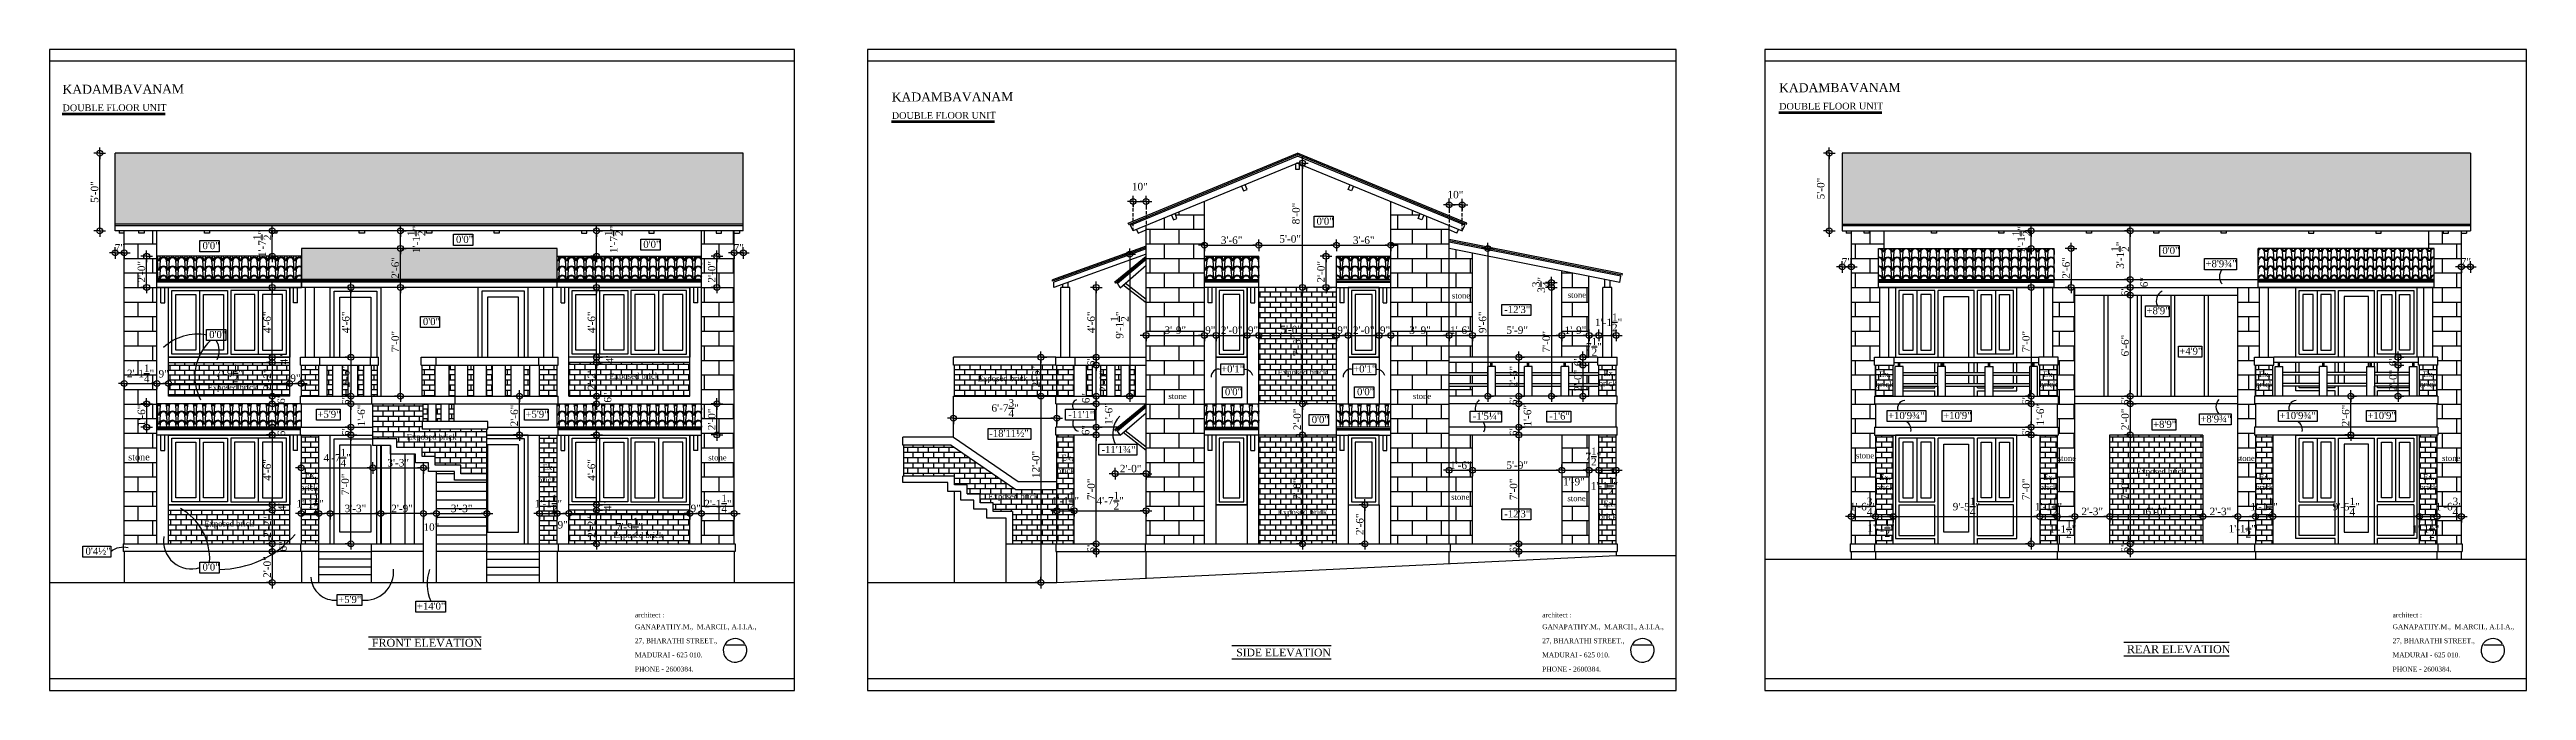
# Model space of a CAD drawing. Extents: x -2842 to -33, y 60 to 555.
# Drawn here: x -1946 to -33, y 60 to 555 of the extents above; entities that cross this region are included whole.
import ezdxf

# ---------------------------------------------------------------- set-up
doc = ezdxf.new("R2010")
doc.units = 0
doc.header["$LTSCALE"] = 20
doc.header["$MEASUREMENT"] = 0
doc.header["$PDMODE"] = 34
doc.linetypes.add('HIDDEN2', pattern=[0.1875, 0.125, -0.0625])
doc.layers.get('0').update_dxf_attribs({"linetype": 'CONTINUOUS'})
doc.layers.get('DEFPOINTS').update_dxf_attribs({"linetype": 'CONTINUOUS'})
for name, color, linetype in [('border', 230, 'CONTINUOUS'), ('BORTEXT', 2, 'CONTINUOUS'), ('DIMLINE', 254, 'CONTINUOUS'), ('DOOR', 1, 'CONTINUOUS'), ('handrail', 1, 'CONTINUOUS'), ('levels', 2, 'CONTINUOUS'), ('Stone', 8, 'CONTINUOUS'), ('text', 2, 'CONTINUOUS'), ('TEXTS', 2, 'CONTINUOUS'), ('tile', 22, 'CONTINUOUS'), ('wall', 13, 'CONTINUOUS'), ('WINDOW', 4, 'CONTINUOUS'), ('WOOD', 7, 'CONTINUOUS')]:
    doc.layers.add(name, color=color, linetype=linetype)
doc.layers.add('correct', color=230, linetype='CONTINUOUS', plot=False)
doc.styles.add('DIMTEXT', font='times_1.ttf')
doc.styles.add('STYLE1', font='times_1.ttf')
doc.styles.add('style5', font='times_1.ttf')
doc.dimstyles.new('ARCH_48_0', dxfattribs={"dimtxt": 5.75, "dimasz": 2.25, "dimexe": 0.25, "dimexo": 0, "dimgap": 1, "dimtad": 1, "dimzin": 3, "dimdsep": 46, "dimlunit": 4, "dimtxsty": 'DIMTEXT', "dimblk": 'BLK', "dimcen": 0, "dimdle": 0.09375, "dimse1": 1, "dimse2": 1, "dimclrd": 254, "dimclrt": 3, "dimadec": 1, "dimazin": 0, "dimtfac": 1, "dimtix": 1, "dimtmove": 2, "dimatfit": 3, "dimldrblk": 'NONE', "dimfxl": 0.25, "dimtvp": 1.4625, "dimtolj": 1, "dimtzin": 15, "dimarcsym": 0})
pattern_1 = [(274.9697, (-144.52428, 7), (-6.99993915, 84.00000736), [6.464304, -155.143247]), (180, (-143.964, 0.56), (-7, -7), [0.56, -6.44]), (0, (-150.964, 0), (7, 7), [1.96, -5.04]), (90, (-149.004, 0), (-7, 7), [0.7, -6.3]), (270, (-144.524, 0.7), (7, -7), [0.7, -6.3]), (0, (-144.524, 0), (7, 7), [0.56, -6.44]), (0, (-150.964, 0.56), (7, 7), [1.4, -5.6]), (85.0303, (-149.56428, 0.56), (6.99993915, 84.00000736), [6.464304, -155.143247]), (52.6961, (-149.56428, 0.91), (-90.99990123, -119.00007519), [1.848056, -182.95725]), (18.4349, (-148.4443, 2.38), (14.000003, 6.999989), [1.770874, -20.365065]), (341.5651, (-146.7643, 2.94), (-14.000003, 6.999989), [1.770874, -20.365065]), (307.3039, (-145.08428, 2.38), (90.99990123, -119.00007519), [1.848056, -182.95725]), (20.2249, (-148.09428, 1.89), (-76.99998085, -28.00005835), [1.417395, -140.321804]), (339.7751, (-146.76428, 2.38), (76.99998085, -28.00005835), [1.417395, -140.321804]), (307.4054, (-145.43428, 1.89), (70.00006967, -90.99994725), [1.498063, -148.308475]), (52.5946, (-149.00428, 0.7), (-70.00006967, -90.99994725), [1.498063, -148.308475])]
pattern_2 = [(0, (-150.9643, 0), (0, 4), []), (90, (-150.964, 0), (-8, 5e-16), [4, -4]), (90, (-146.964, 0), (-8, 5e-16), [-4, 4])]
pattern_3 = [(0, (-150.964, 0), (0, 11.25), []), (90, (-150.964, 0), (-22.5, 1e-15), [11.25, -11.25]), (90, (-139.714, 0), (-22.5, 1e-15), [-11.25, 11.25])]
pattern_4 = [(274.9697, (6.44, 7), (-6.99993915, 84.00000736), [6.464304, -155.143247]), (180, (7, 0.56), (-7, -7), [0.56, -6.44]), (0, (0, 0), (7, 7), [1.96, -5.04]), (90, (1.96, 0), (-7, 7), [0.7, -6.3]), (270, (6.44, 0.7), (7, -7), [0.7, -6.3]), (0, (6.44, 0), (7, 7), [0.56, -6.44]), (0, (0, 0.56), (7, 7), [1.4, -5.6]), (85.0303, (1.4, 0.56), (6.99993915, 84.00000736), [6.464304, -155.143247]), (52.6961, (1.4, 0.91), (-90.99990123, -119.00007519), [1.848056, -182.95725]), (18.4349, (2.52, 2.38), (14.000003, 6.9999888), [1.770874, -20.365065]), (341.5651, (4.2, 2.94), (-14.000003, 6.9999888), [1.770874, -20.365065]), (307.3039, (5.88, 2.38), (90.99990123, -119.00007519), [1.848056, -182.95725]), (20.2249, (2.87, 1.89), (-76.99998085, -28.00005835), [1.417395, -140.321804]), (339.7751, (4.2, 2.38), (76.99998085, -28.00005835), [1.417395, -140.321804]), (307.4054, (5.53, 1.89), (70.00006967, -90.999947255), [1.498063, -148.308475]), (52.5946, (1.96, 0.7), (-70.00006967, -90.999947255), [1.498063, -148.308475])]
pattern_5 = [(0, (839.894, -6e-14), (0, 4), []), (90, (839.894, -6e-14), (-8, 5e-16), [4, -4]), (90, (843.894, -6e-14), (-8, 5e-16), [-4, 4])]
pattern_6 = [(0, (-148.0388, 0), (0, 4), []), (90, (-148.039, 0), (-8, 5e-16), [4, -4]), (90, (-144.039, 0), (-8, 5e-16), [-4, 4])]
pattern_7 = [(0, (-292.468, 0), (0, 11.25), []), (90, (-292.468, 0), (-22.5, 1e-15), [11.25, -11.25]), (90, (-281.218, 0), (-22.5, 1e-15), [-11.25, 11.25])]
pattern_8 = [(0, (-292.468, 0), (0, 4), []), (90, (-292.468, 0), (-8, 5e-16), [4, -4]), (90, (-288.468, 0), (-8, 5e-16), [-4, 4])]

msp = doc.modelspace()

# ---------------------------------------------------------------- texts
at = {"layer": 'BORTEXT', "style": 'style5'}
for s, p in [('architect :', (-1493.742, 116.521)), ('architect :', (-793.167, 116.521)), ('architect :', (-136.564, 116.521)), ('GANAPATHY.M.,  M.ARCH., A.I.I.A.,', (-1493.742, 107.417)), ('27, BHARATHI STREET.,', (-1493.742, 96.592)), ('GANAPATHY.M.,  M.ARCH., A.I.I.A.,', (-793.167, 107.417)), ('27, BHARATHI STREET.,', (-793.167, 96.592)), ('GANAPATHY.M.,  M.ARCH., A.I.I.A.,', (-136.564, 107.417)), ('27, BHARATHI STREET.,', (-136.564, 96.592)), ('MADURAI - 625 010.', (-1493.742, 85.665)), ('PHONE - 2600384.', (-1493.742, 74.707)), ('MADURAI - 625 010.', (-793.167, 85.665)), ('PHONE - 2600384.', (-793.167, 74.707)), ('MADURAI - 625 010.', (-136.564, 85.665)), ('PHONE - 2600384.', (-136.564, 74.707))]:
    msp.add_text(s, height=3.75, dxfattribs=at).set_placement(p)
at = {"layer": 'levels', "style": 'style5'}
for s, p in [('0\'0"', (-967.4, 419.74)), ('0\'0"', (-1827.56, 400.87)), ('0\'0"', (-1631.857, 405.746)), ('0\'0"', (-1487.235, 401.935)), ('0\'0"', (-314.339, 397.13)), ('+8\'9¾"', (-281.053, 386.946)), ('0\'0"', (-1657.422, 342.238)), ('-12\'3"', (-822.491, 351.584)), ('+8\'9"', (-326.6, 350.639)), ('0\'0"', (-1822.418, 332.224)), ('+0\'1"', (-1041.137, 305.714)), ('+0\'1"', (-939.137, 305.714)), ('+4\'9"', (-301.317, 319.406)), ('0\'0"', (-1038.158, 288.041)), ('0\'0"', (-936.158, 288.041)), ('+5\'9"', (-1738.867, 270.7)), ('+5\'9"', (-1578.228, 270.7)), ('-11\'1"', (-1159.138, 270.399)), ('0\'0"', (-971.148, 266.539)), ('-1\'5¼"', (-846.882, 269.269)), ('-1\'6"', (-787.767, 269.269)), ('+10\'9¾"', (-526.194, 269.675)), ('+10\'9"', (-483.617, 269.675)), ('+8\'9"', (-321.564, 262.901)), ('+8\'9¾"', (-285.033, 267.081)), ('+10\'9¾"', (-224.04, 269.675)), ('+10\'9"', (-156.107, 269.675)), ('-18\'11½"', (-1220.134, 255.875)), ('-11\'1¾"', (-1133.471, 243.38)), ('-12\'3"', (-822.491, 193.745)), ('0\'4½"', (-1917.901, 164.901)), ('0\'0"', (-1827.56, 152.673)), ('+5\'9"', (-1722.842, 127.574)), ('+14\'0"', (-1662.093, 122.479))]:
    msp.add_text(s, height=5.4893, dxfattribs=at).set_placement(p)
at = {"layer": 'text', "style": 'STYLE1'}
for s, height, rotation, p in [('FRONT ELEVATION', 6.13355, 359.988258, (-1696.812, 93.836)), (' SIDE ELEVATION', 5.93691, 359.988258, (-1031.648, 86.451)), ('REAR ELEVATION', 6.1649, 0.011742, (-341.713, 88.876))]:
    msp.add_text(s, height=height, rotation=rotation, dxfattribs=at).set_placement(p)
at = {"layer": 'TEXTS', "style": 'STYLE1'}
for p in [(-1935.667, 520.847), (-1295.424, 514.886), (-610.279, 522.007)]:
    msp.add_text('KADAMBAVANAM', height=6.94286, rotation=0.208415, dxfattribs=at).set_placement(p)
at = {"layer": 'TEXTS', "color": 7, "style": 'STYLE1'}
for s, height, p in [('DOUBLE FLOOR UNIT', 5.20714, (-1935.641, 507.426)), ('DOUBLE FLOOR UNIT', 5.20714, (-1295.398, 501.465)), ('DOUBLE FLOOR UNIT', 5.20714, (-610.253, 508.586)), ('stone', 4.4261, (-862.883, 362.815)), ('stone', 4.4261, (-773.406, 363.324)), ('Exposed brick', 4.42607, (-997.521, 303.652)), ('Ex.', 4.4261, (-745.928, 302.858)), ('Ex.', 4.4261, (-533.03, 302.107)), ('Ex.', 4.4261, (-406.503, 302.107)), ('Ex.', 4.4261, (-239.844, 302.107)), ('Ex.', 4.4261, (-113.198, 302.107)), ('Exposed brick', 4.42607, (-1823.722, 291.932)), ('Exposed brick', 4.42607, (-1513.387, 300.623)), ('Exposed brick', 4.42607, (-1228.95, 298.876)), ('stone', 4.4261, (-1081.758, 285.165)), ('stone', 4.4261, (-893.03, 285.165)), ('brick', 4.4261, (-749.536, 295.066)), ('brick', 4.4261, (-535.67, 294.309)), ('brick', 4.4261, (-409.142, 294.309)), ('brick', 4.4261, (-242.484, 294.309)), ('brick', 4.4261, (-115.838, 294.309)), ('Exposed brick', 4.42607, (-1669.907, 253.681)), ('stone', 5.2071, (-1884.93, 237.755)), ('Ex.', 4.4261, (-1564.949, 230.336)), ('stone', 4.4261, (-1436.997, 237.755)), ('brick', 4.4261, (-1167.933, 227.765)), ('Ex.', 4.4261, (-1164.325, 237.666)), ('stone', 4.4261, (-550.987, 239.312)), ('stone', 4.4261, (-395.134, 237.307)), ('Exposed brick', 4.42607, (-334.581, 227.142)), ('stone', 4.4261, (-257.08, 237.307)), ('stone', 4.4261, (-98.352, 237.307)), ('brick', 4.4261, (-1752.165, 214.448)), ('Ex.', 4.4261, (-1748.558, 224.349)), ('brick', 4.4261, (-1568.556, 220.435)), ('Exposed brick', 4.42607, (-1220.819, 207.763)), ('stone', 4.4261, (-863.473, 207.269)), ('brick', 4.4261, (-535.67, 214.907)), ('Ex.', 4.4261, (-533.03, 222.705)), ('brick', 4.4261, (-409.142, 214.907)), ('Ex.', 4.4261, (-406.503, 222.705)), ('brick', 4.4261, (-242.484, 214.907)), ('Ex.', 4.4261, (-239.844, 222.705)), ('brick', 4.4261, (-115.838, 214.907)), ('Ex.', 4.4261, (-113.198, 222.705)), ('Exposed brick', 4.42607, (-1826.254, 186.678)), ('Exposed brick', 4.42607, (-997.521, 195.639)), ('stone', 4.4261, (-773.673, 206.241)), ('brick', 4.4261, (-749.536, 192.343)), ('Ex.', 4.4261, (-745.928, 202.244)), ('Exposed brick', 4.42607, (-1510.3, 177.726))]:
    msp.add_text(s, height=height, rotation=0.208415, dxfattribs=at).set_placement(p)

# ---------------------------------------------------------------- blocks, each defined once
blk = doc.blocks.new('A$C11477B86')
at = {"layer": 'WINDOW'}
for p, q in [((-24, -49), (-24, 0)), ((21.5, -49), (21.5, 0))]:
    blk.add_line(p, q, dxfattribs=at)
for points in [[(-48, 2.5), (45.5, 2.5), (45.5, -51.5), (-48, -51.5)], [(-2.5, 0), (-2.5, -49), (-45.5, -49), (-45.5, 0)], [(0, 0), (0, -49), (43, -49), (43, 0)], [(-27, -3), (-27, -46), (-42.5, -46), (-42.5, -3)], [(-5.5, -3), (-5.5, -46), (-21, -46), (-21, -3)], [(3, -3), (3, -46), (18.5, -46), (18.5, -3)], [(24.5, -3), (24.5, -46), (40, -46), (40, -3)]]:
    blk.add_lwpolyline(points, close=True, dxfattribs=at)
blk = doc.blocks.new('*U58')
blk.add_blockref('A$C11477B86', (1.25, -2.5))
blk = doc.blocks.new('BLK')
for q in [(-2, 0), (0, 2), (2, 0), (0, -2)]:
    blk.add_line((0, 0), q)
blk.add_circle((0, 0), 1)
blk = doc.blocks.new('*D59')
at = {"layer": 'DEFPOINTS', "color": 0, "lineweight": -2}
for p in [(-1888, 311.4), (-1862.8, 313.3), (-1862.8, 297.2)]:
    blk.add_point(p, dxfattribs=at)
at = {"layer": 'DIMLINE', "color": 254, "lineweight": -2}
blk.add_line((-1885.8, 297.2), (-1865, 297.2), dxfattribs=at)
at = {"layer": 'DIMLINE', "color": 254, "lineweight": -2, "xscale": 2.25, "yscale": 2.25, "zscale": 2.25, "rotation": 180}
blk.add_blockref('BLK', (-1888, 297.2), dxfattribs=at)
at = {"layer": 'DIMLINE', "color": 254, "lineweight": -2, "xscale": 2.25, "yscale": 2.25, "zscale": 2.25}
blk.add_blockref('BLK', (-1862.8, 297.2), dxfattribs=at)
at = {"layer": 'DIMLINE', "color": 3, "lineweight": -2, "insert": (-1875.4, 304.9), "char_height": 5.75, "attachment_point": 5, "style": 'DIMTEXT'}
blk.add_mtext('\\A1;2\'-1{\\H1.000000x;\\S1/4;}"', dxfattribs=at)
blk = doc.blocks.new('_None')
blk = doc.blocks.new('*D60')
at = {"layer": 'DEFPOINTS', "color": 0, "lineweight": -2}
for p in [(-1862.8, 290.7), (-1853.8, 297.2), (-1853.8, 290.7)]:
    blk.add_point(p, dxfattribs=at)
at = {"layer": 'DIMLINE', "color": 254, "lineweight": -2}
blk.add_line((-1860.5, 297.2), (-1856, 297.2), dxfattribs=at)
at = {"layer": 'DIMLINE', "color": 254, "lineweight": -2, "xscale": 2.25, "yscale": 2.25, "zscale": 2.25, "rotation": 180}
blk.add_blockref('BLK', (-1862.8, 297.2), dxfattribs=at)
at = {"layer": 'DIMLINE', "color": 254, "lineweight": -2, "xscale": 2.25, "yscale": 2.25, "zscale": 2.25}
blk.add_blockref('BLK', (-1853.8, 297.2), dxfattribs=at)
at = {"layer": 'DIMLINE', "color": 3, "lineweight": -2, "insert": (-1857.6, 304.6), "char_height": 5.75, "attachment_point": 5, "style": 'DIMTEXT'}
blk.add_mtext('\\A1;9"', dxfattribs=at)
blk = doc.blocks.new('*D61')
at = {"layer": 'DEFPOINTS', "color": 0, "lineweight": -2}
for p in [(-1853.8, 290.7), (-1760.3, 297.2), (-1760.3, 290.7)]:
    blk.add_point(p, dxfattribs=at)
at = {"layer": 'DIMLINE', "color": 254, "lineweight": -2}
blk.add_line((-1851.5, 297.2), (-1762.5, 297.2), dxfattribs=at)
at = {"layer": 'DIMLINE', "color": 254, "lineweight": -2, "xscale": 2.25, "yscale": 2.25, "zscale": 2.25, "rotation": 180}
blk.add_blockref('BLK', (-1853.8, 297.2), dxfattribs=at)
at = {"layer": 'DIMLINE', "color": 254, "lineweight": -2, "xscale": 2.25, "yscale": 2.25, "zscale": 2.25}
blk.add_blockref('BLK', (-1760.3, 297.2), dxfattribs=at)
at = {"layer": 'DIMLINE', "color": 3, "lineweight": -2, "insert": (-1807, 305), "char_height": 5.75, "attachment_point": 5, "style": 'DIMTEXT'}
blk.add_mtext('\\A1;7\'-9{\\H1.000000x;\\S1/2;}"', dxfattribs=at)
blk = doc.blocks.new('*D62')
at = {"layer": 'DEFPOINTS', "color": 0, "lineweight": -2}
for p in [(-1760.3, 306.3), (-1751.3, 306.3), (-1751.3, 297.2)]:
    blk.add_point(p, dxfattribs=at)
at = {"layer": 'DIMLINE', "color": 254, "lineweight": -2}
blk.add_line((-1758, 297.2), (-1753.5, 297.2), dxfattribs=at)
at = {"layer": 'DIMLINE', "color": 254, "lineweight": -2, "xscale": 2.25, "yscale": 2.25, "zscale": 2.25, "rotation": 180}
blk.add_blockref('BLK', (-1760.3, 297.2), dxfattribs=at)
at = {"layer": 'DIMLINE', "color": 254, "lineweight": -2, "xscale": 2.25, "yscale": 2.25, "zscale": 2.25}
blk.add_blockref('BLK', (-1751.3, 297.2), dxfattribs=at)
at = {"layer": 'DIMLINE', "color": 3, "lineweight": -2, "insert": (-1755.8, 301.2), "char_height": 5.75, "attachment_point": 5, "style": 'DIMTEXT'}
blk.add_mtext('\\A1;9"', dxfattribs=at)
blk = doc.blocks.new('*D63')
at = {"layer": 'DEFPOINTS', "color": 0, "lineweight": -2}
for p in [(-1766.8, 313.4), (-1773.7, 287.4), (-1766.8, 287.4)]:
    blk.add_point(p, dxfattribs=at)
at = {"layer": 'DIMLINE', "color": 254, "lineweight": -2}
blk.add_line((-1773.7, 311.1), (-1773.7, 289.6), dxfattribs=at)
at = {"layer": 'DIMLINE', "color": 254, "lineweight": -2, "xscale": 2.25, "yscale": 2.25, "zscale": 2.25}
for p, rotation in [((-1773.7, 313.4), 90), ((-1773.7, 287.4), 270)]:
    blk.add_blockref('BLK', p, dxfattribs=dict(at, rotation=rotation))
at = {"layer": 'DIMLINE', "color": 3, "lineweight": -2, "insert": (-1777.6, 300.4), "char_height": 5.75, "attachment_point": 5, "rotation": 90, "style": 'DIMTEXT'}
blk.add_mtext('\\A1;2\'-2"', dxfattribs=at)
blk = doc.blocks.new('*D64')
at = {"layer": 'DEFPOINTS', "color": 0, "lineweight": -2}
for p in [(-1781.4, 317.4), (-1781.4, 313.4), (-1773.7, 317.4)]:
    blk.add_point(p, dxfattribs=at)
at = {"layer": 'DIMLINE', "color": 254, "lineweight": -2}
for p, q in [((-1773.7, 319.6), (-1773.7, 321.9)), ((-1773.7, 313.4), (-1773.7, 317.4)), ((-1773.7, 311.1), (-1773.7, 308.9))]:
    blk.add_line(p, q, dxfattribs=at)
at = {"layer": 'DIMLINE', "color": 254, "lineweight": -2, "xscale": 2.25, "yscale": 2.25, "zscale": 2.25}
for p, rotation in [((-1773.7, 317.4), 270), ((-1773.7, 313.4), 90)]:
    blk.add_blockref('BLK', p, dxfattribs=dict(at, rotation=rotation))
at = {"layer": 'DIMLINE', "color": 3, "lineweight": -2, "insert": (-1764.6, 315.8), "char_height": 5.75, "attachment_point": 5, "rotation": 90, "style": 'DIMTEXT'}
blk.add_mtext('\\A1;4"', dxfattribs=at)
blk = doc.blocks.new('*D65')
at = {"layer": 'DEFPOINTS', "color": 0, "lineweight": -2}
for p in [(-1766.8, 287.4), (-1773.7, 281.4), (-1766.8, 281.4)]:
    blk.add_point(p, dxfattribs=at)
at = {"layer": 'DIMLINE', "color": 254, "lineweight": -2}
for p, q in [((-1773.7, 289.6), (-1773.7, 291.9)), ((-1773.7, 287.4), (-1773.7, 281.4)), ((-1773.7, 279.1), (-1773.7, 276.9))]:
    blk.add_line(p, q, dxfattribs=at)
at = {"layer": 'DIMLINE', "color": 254, "lineweight": -2, "xscale": 2.25, "yscale": 2.25, "zscale": 2.25}
for p, rotation in [((-1773.7, 287.4), 270), ((-1773.7, 281.4), 90)]:
    blk.add_blockref('BLK', p, dxfattribs=dict(at, rotation=rotation))
at = {"layer": 'DIMLINE', "color": 3, "lineweight": -2, "insert": (-1766.7, 285.3), "char_height": 5.75, "attachment_point": 5, "rotation": 90, "style": 'DIMTEXT'}
blk.add_mtext('\\A1;6"', dxfattribs=at)
blk = doc.blocks.new('*D66')
at = {"layer": 'DEFPOINTS', "color": 0, "lineweight": -2}
for p in [(-1790.8, 281.4), (-1870.7, 263.4), (-1745.3, 263.4)]:
    blk.add_point(p, dxfattribs=at)
at = {"layer": 'DIMLINE', "color": 254, "lineweight": -2}
blk.add_line((-1870.7, 279.1), (-1870.7, 265.6), dxfattribs=at)
at = {"layer": 'DIMLINE', "color": 254, "lineweight": -2, "xscale": 2.25, "yscale": 2.25, "zscale": 2.25}
for p, rotation in [((-1870.7, 281.4), 90), ((-1870.7, 263.4), 270)]:
    blk.add_blockref('BLK', p, dxfattribs=dict(at, rotation=rotation))
at = {"layer": 'DIMLINE', "color": 3, "lineweight": -2, "insert": (-1874.7, 272.4), "char_height": 5.75, "attachment_point": 5, "rotation": 90, "style": 'DIMTEXT'}
blk.add_mtext('\\A1;1\'-6"', dxfattribs=at)
blk = doc.blocks.new('*D67')
at = {"layer": 'DEFPOINTS', "color": 0, "lineweight": -2}
for p in [(-1773.7, 257.4), (-1745.3, 263.4), (-1745.3, 257.4)]:
    blk.add_point(p, dxfattribs=at)
at = {"layer": 'DIMLINE', "color": 254, "lineweight": -2}
for p, q in [((-1773.7, 265.6), (-1773.7, 267.9)), ((-1773.7, 263.4), (-1773.7, 257.4)), ((-1773.7, 255.1), (-1773.7, 252.9))]:
    blk.add_line(p, q, dxfattribs=at)
at = {"layer": 'DIMLINE', "color": 254, "lineweight": -2, "xscale": 2.25, "yscale": 2.25, "zscale": 2.25}
for p, rotation in [((-1773.7, 263.4), 270), ((-1773.7, 257.4), 90)]:
    blk.add_blockref('BLK', p, dxfattribs=dict(at, rotation=rotation))
at = {"layer": 'DIMLINE', "color": 3, "lineweight": -2, "insert": (-1766.6, 260.3), "char_height": 5.75, "attachment_point": 5, "rotation": 90, "style": 'DIMTEXT'}
blk.add_mtext('\\A1;6"', dxfattribs=at)
blk = doc.blocks.new('*D68')
at = {"layer": 'DEFPOINTS', "color": 0, "lineweight": -2}
for p in [(-1746.9, 257.4), (-1773.7, 203.4), (-1763.7, 203.4)]:
    blk.add_point(p, dxfattribs=at)
at = {"layer": 'DIMLINE', "color": 254, "lineweight": -2}
blk.add_line((-1773.7, 255.1), (-1773.7, 205.6), dxfattribs=at)
at = {"layer": 'DIMLINE', "color": 254, "lineweight": -2, "xscale": 2.25, "yscale": 2.25, "zscale": 2.25}
for p, rotation in [((-1773.7, 257.4), 90), ((-1773.7, 203.4), 270)]:
    blk.add_blockref('BLK', p, dxfattribs=dict(at, rotation=rotation))
at = {"layer": 'DIMLINE', "color": 3, "lineweight": -2, "insert": (-1777.6, 230.4), "char_height": 5.75, "attachment_point": 5, "rotation": 90, "style": 'DIMTEXT'}
blk.add_mtext('\\A1;4\'-6"', dxfattribs=at)
blk = doc.blocks.new('*D69')
at = {"layer": 'DEFPOINTS', "color": 0, "lineweight": -2}
for p in [(-1773.7, 199.4), (-1763.9, 199.4), (-1763.7, 203.4)]:
    blk.add_point(p, dxfattribs=at)
at = {"layer": 'DIMLINE', "color": 254, "lineweight": -2}
for p, q in [((-1773.7, 205.6), (-1773.7, 207.9)), ((-1773.7, 203.4), (-1773.7, 199.4)), ((-1773.7, 197.1), (-1773.7, 194.9))]:
    blk.add_line(p, q, dxfattribs=at)
at = {"layer": 'DIMLINE', "color": 254, "lineweight": -2, "xscale": 2.25, "yscale": 2.25, "zscale": 2.25}
for p, rotation in [((-1773.7, 203.4), 270), ((-1773.7, 199.4), 90)]:
    blk.add_blockref('BLK', p, dxfattribs=dict(at, rotation=rotation))
at = {"layer": 'DIMLINE', "color": 3, "lineweight": -2, "insert": (-1766.3, 202.6), "char_height": 5.75, "attachment_point": 5, "rotation": 90, "style": 'DIMTEXT'}
blk.add_mtext('\\A1;4"', dxfattribs=at)
blk = doc.blocks.new('*D70')
at = {"layer": 'DEFPOINTS', "color": 0, "lineweight": -2}
for p in [(-1765.8, 199.4), (-1773.7, 173.4), (-1763.9, 173.4)]:
    blk.add_point(p, dxfattribs=at)
at = {"layer": 'DIMLINE', "color": 254, "lineweight": -2}
blk.add_line((-1773.7, 197.1), (-1773.7, 175.6), dxfattribs=at)
at = {"layer": 'DIMLINE', "color": 254, "lineweight": -2, "xscale": 2.25, "yscale": 2.25, "zscale": 2.25}
for p, rotation in [((-1773.7, 199.4), 90), ((-1773.7, 173.4), 270)]:
    blk.add_blockref('BLK', p, dxfattribs=dict(at, rotation=rotation))
at = {"layer": 'DIMLINE', "color": 3, "lineweight": -2, "insert": (-1777.6, 186.4), "char_height": 5.75, "attachment_point": 5, "rotation": 90, "style": 'DIMTEXT'}
blk.add_mtext('\\A1;2\'-2"', dxfattribs=at)
blk = doc.blocks.new('*D71')
at = {"layer": 'DEFPOINTS', "color": 0, "lineweight": -2}
for p in [(-1763.9, 173.4), (-1773.7, 167.4), (-1763.9, 167.4)]:
    blk.add_point(p, dxfattribs=at)
at = {"layer": 'DIMLINE', "color": 254, "lineweight": -2}
for p, q in [((-1773.7, 175.6), (-1773.7, 177.9)), ((-1773.7, 173.4), (-1773.7, 167.4)), ((-1773.7, 165.1), (-1773.7, 162.9))]:
    blk.add_line(p, q, dxfattribs=at)
at = {"layer": 'DIMLINE', "color": 254, "lineweight": -2, "xscale": 2.25, "yscale": 2.25, "zscale": 2.25}
for p, rotation in [((-1773.7, 173.4), 270), ((-1773.7, 167.4), 90)]:
    blk.add_blockref('BLK', p, dxfattribs=dict(at, rotation=rotation))
at = {"layer": 'DIMLINE', "color": 3, "lineweight": -2, "insert": (-1765.3, 171.3), "char_height": 5.75, "attachment_point": 5, "rotation": 90, "style": 'DIMTEXT'}
blk.add_mtext('\\A1;6"', dxfattribs=at)
blk = doc.blocks.new('*D72')
at = {"layer": 'DEFPOINTS', "color": 0, "lineweight": -2}
for p in [(-1759.4, 167.4), (-1773.7, 143.4), (-1755.8, 143.4)]:
    blk.add_point(p, dxfattribs=at)
at = {"layer": 'DIMLINE', "color": 254, "lineweight": -2}
blk.add_line((-1773.7, 165.1), (-1773.7, 145.6), dxfattribs=at)
at = {"layer": 'DIMLINE', "color": 254, "lineweight": -2, "xscale": 2.25, "yscale": 2.25, "zscale": 2.25}
for p, rotation in [((-1773.7, 167.4), 90), ((-1773.7, 143.4), 270)]:
    blk.add_blockref('BLK', p, dxfattribs=dict(at, rotation=rotation))
at = {"layer": 'DIMLINE', "color": 3, "lineweight": -2, "insert": (-1777.6, 155.4), "char_height": 5.75, "attachment_point": 5, "rotation": 90, "style": 'DIMTEXT'}
blk.add_mtext('\\A1;2\'-0"', dxfattribs=at)
blk = doc.blocks.new('*D73')
at = {"layer": 'DEFPOINTS', "color": 0, "lineweight": -2}
for p in [(-1773.7, 371.4), (-1732.4, 371.4), (-1791.8, 317.4)]:
    blk.add_point(p, dxfattribs=at)
at = {"layer": 'DIMLINE', "color": 254, "lineweight": -2}
blk.add_line((-1773.7, 319.6), (-1773.7, 369.1), dxfattribs=at)
at = {"layer": 'DIMLINE', "color": 254, "lineweight": -2, "xscale": 2.25, "yscale": 2.25, "zscale": 2.25}
for p, rotation in [((-1773.7, 371.4), 90), ((-1773.7, 317.4), 270)]:
    blk.add_blockref('BLK', p, dxfattribs=dict(at, rotation=rotation))
at = {"layer": 'DIMLINE', "color": 3, "lineweight": -2, "insert": (-1777.6, 344.4), "char_height": 5.75, "attachment_point": 5, "rotation": 90, "style": 'DIMTEXT'}
blk.add_mtext('\\A1;4\'-6"', dxfattribs=at)
blk = doc.blocks.new('*D74')
at = {"layer": 'DEFPOINTS', "color": 0, "lineweight": -2}
for p in [(-1870.7, 395.4), (-1780.5, 395.4), (-1780.5, 371.4)]:
    blk.add_point(p, dxfattribs=at)
at = {"layer": 'DIMLINE', "color": 254, "lineweight": -2}
blk.add_line((-1870.7, 373.6), (-1870.7, 393.1), dxfattribs=at)
at = {"layer": 'DIMLINE', "color": 254, "lineweight": -2, "xscale": 2.25, "yscale": 2.25, "zscale": 2.25}
for p, rotation in [((-1870.7, 395.4), 90), ((-1870.7, 371.4), 270)]:
    blk.add_blockref('BLK', p, dxfattribs=dict(at, rotation=rotation))
at = {"layer": 'DIMLINE', "color": 3, "lineweight": -2, "insert": (-1874.7, 383.4), "char_height": 5.75, "attachment_point": 5, "rotation": 90, "style": 'DIMTEXT'}
blk.add_mtext('\\A1;2\'-0"', dxfattribs=at)
blk = doc.blocks.new('*D75')
at = {"layer": 'DEFPOINTS', "color": 0, "lineweight": -2}
for p in [(-1791.9, 415), (-1773.7, 415), (-1791.9, 395.4)]:
    blk.add_point(p, dxfattribs=at)
at = {"layer": 'DIMLINE', "color": 254, "lineweight": -2}
for p, q in [((-1773.7, 417.2), (-1773.7, 419.5)), ((-1773.7, 395.4), (-1773.7, 415)), ((-1773.7, 393.1), (-1773.7, 390.9))]:
    blk.add_line(p, q, dxfattribs=at)
at = {"layer": 'DIMLINE', "color": 254, "lineweight": -2, "xscale": 2.25, "yscale": 2.25, "zscale": 2.25}
for p, rotation in [((-1773.7, 415), 270), ((-1773.7, 395.4), 90)]:
    blk.add_blockref('BLK', p, dxfattribs=dict(at, rotation=rotation))
at = {"layer": 'DIMLINE', "color": 3, "lineweight": -2, "insert": (-1781.5, 405.2), "char_height": 5.75, "attachment_point": 5, "rotation": 90, "style": 'DIMTEXT'}
blk.add_mtext('\\A1;1\'-7{\\H1.000000x;\\S1/2;}"', dxfattribs=at)
blk = doc.blocks.new('*D76')
at = {"layer": 'DEFPOINTS', "color": 0, "lineweight": -2}
for p in [(-1713, 371.4), (-1639.5, 371.4), (-1639.5, 317.4)]:
    blk.add_point(p, dxfattribs=at)
at = {"layer": 'DIMLINE', "color": 254, "lineweight": -2}
blk.add_line((-1713, 319.6), (-1713, 369.1), dxfattribs=at)
at = {"layer": 'DIMLINE', "color": 254, "lineweight": -2, "xscale": 2.25, "yscale": 2.25, "zscale": 2.25}
for p, rotation in [((-1713, 371.4), 90), ((-1713, 317.4), 270)]:
    blk.add_blockref('BLK', p, dxfattribs=dict(at, rotation=rotation))
at = {"layer": 'DIMLINE', "color": 3, "lineweight": -2, "insert": (-1716.9, 344.4), "char_height": 5.75, "attachment_point": 5, "rotation": 90, "style": 'DIMTEXT'}
blk.add_mtext('\\A1;4\'-6"', dxfattribs=at)
blk = doc.blocks.new('*D77')
at = {"layer": 'DEFPOINTS', "color": 0, "lineweight": -2}
for p in [(-1639.5, 317.4), (-1713, 287.4), (-1639.5, 287.4)]:
    blk.add_point(p, dxfattribs=at)
at = {"layer": 'DIMLINE', "color": 254, "lineweight": -2}
blk.add_line((-1713, 315.1), (-1713, 289.6), dxfattribs=at)
at = {"layer": 'DIMLINE', "color": 254, "lineweight": -2, "xscale": 2.25, "yscale": 2.25, "zscale": 2.25}
for p, rotation in [((-1713, 317.4), 90), ((-1713, 287.4), 270)]:
    blk.add_blockref('BLK', p, dxfattribs=dict(at, rotation=rotation))
at = {"layer": 'DIMLINE', "color": 3, "lineweight": -2, "insert": (-1716.9, 302.4), "char_height": 5.75, "attachment_point": 5, "rotation": 90, "style": 'DIMTEXT'}
blk.add_mtext('\\A1;2\'-6"', dxfattribs=at)
blk = doc.blocks.new('*D78')
at = {"layer": 'DEFPOINTS', "color": 0, "lineweight": -2}
for p in [(-1713, 257.4), (-1705.5, 257.4), (-1705.5, 173.4)]:
    blk.add_point(p, dxfattribs=at)
at = {"layer": 'DIMLINE', "color": 254, "lineweight": -2}
blk.add_line((-1713, 175.6), (-1713, 255.1), dxfattribs=at)
at = {"layer": 'DIMLINE', "color": 254, "lineweight": -2, "xscale": 2.25, "yscale": 2.25, "zscale": 2.25}
for p, rotation in [((-1713, 257.4), 90), ((-1713, 173.4), 270)]:
    blk.add_blockref('BLK', p, dxfattribs=dict(at, rotation=rotation))
at = {"layer": 'DIMLINE', "color": 3, "lineweight": -2, "insert": (-1717.3, 219.2), "char_height": 5.75, "attachment_point": 5, "rotation": 90, "style": 'DIMTEXT'}
blk.add_mtext('\\A1;7\'-0"', dxfattribs=at)
blk = doc.blocks.new('*D79')
at = {"layer": 'DEFPOINTS', "color": 0, "lineweight": -2}
for p in [(-1713, 263.4), (-1705.5, 263.4), (-1705.5, 257.4)]:
    blk.add_point(p, dxfattribs=at)
at = {"layer": 'DIMLINE', "color": 254, "lineweight": -2}
for p, q in [((-1713, 265.6), (-1713, 267.9)), ((-1713, 257.4), (-1713, 263.4)), ((-1713, 255.1), (-1713, 252.9))]:
    blk.add_line(p, q, dxfattribs=at)
at = {"layer": 'DIMLINE', "color": 254, "lineweight": -2, "xscale": 2.25, "yscale": 2.25, "zscale": 2.25}
for p, rotation in [((-1713, 263.4), 270), ((-1713, 257.4), 90)]:
    blk.add_blockref('BLK', p, dxfattribs=dict(at, rotation=rotation))
at = {"layer": 'DIMLINE', "color": 3, "lineweight": -2, "insert": (-1716.9, 260.4), "char_height": 5.75, "attachment_point": 5, "rotation": 90, "style": 'DIMTEXT'}
blk.add_mtext('\\A1;6"', dxfattribs=at)
blk = doc.blocks.new('*D80')
at = {"layer": 'DEFPOINTS', "color": 0, "lineweight": -2}
for p in [(-1713, 281.4), (-1702, 281.4), (-1703.4, 263.4)]:
    blk.add_point(p, dxfattribs=at)
at = {"layer": 'DIMLINE', "color": 254, "lineweight": -2}
blk.add_line((-1713, 265.6), (-1713, 279.1), dxfattribs=at)
at = {"layer": 'DIMLINE', "color": 254, "lineweight": -2, "xscale": 2.25, "yscale": 2.25, "zscale": 2.25}
for p, rotation in [((-1713, 281.4), 90), ((-1713, 263.4), 270)]:
    blk.add_blockref('BLK', p, dxfattribs=dict(at, rotation=rotation))
at = {"layer": 'DIMLINE', "color": 3, "lineweight": -2, "insert": (-1704.9, 272.4), "char_height": 5.75, "attachment_point": 5, "rotation": 90, "style": 'DIMTEXT'}
blk.add_mtext('\\A1;1\'-6"', dxfattribs=at)
blk = doc.blocks.new('*D81')
at = {"layer": 'DEFPOINTS', "color": 0, "lineweight": -2}
for p in [(-1713, 287.4), (-1703, 287.4), (-1702, 281.4)]:
    blk.add_point(p, dxfattribs=at)
at = {"layer": 'DIMLINE', "color": 254, "lineweight": -2}
for p, q in [((-1713, 289.6), (-1713, 291.9)), ((-1713, 281.4), (-1713, 287.4)), ((-1713, 279.1), (-1713, 276.9))]:
    blk.add_line(p, q, dxfattribs=at)
at = {"layer": 'DIMLINE', "color": 254, "lineweight": -2, "xscale": 2.25, "yscale": 2.25, "zscale": 2.25}
for p, rotation in [((-1713, 287.4), 270), ((-1713, 281.4), 90)]:
    blk.add_blockref('BLK', p, dxfattribs=dict(at, rotation=rotation))
at = {"layer": 'DIMLINE', "color": 3, "lineweight": -2, "insert": (-1716.9, 284.4), "char_height": 5.75, "attachment_point": 5, "rotation": 90, "style": 'DIMTEXT'}
blk.add_mtext('\\A1;6"', dxfattribs=at)
blk = doc.blocks.new('*D82')
at = {"layer": 'DEFPOINTS', "color": 0, "lineweight": -2}
for p in [(-1674.8, 371.4), (-1664.9, 371.4), (-1685.5, 287.4)]:
    blk.add_point(p, dxfattribs=at)
at = {"layer": 'DIMLINE', "color": 254, "lineweight": -2}
blk.add_line((-1674.8, 289.6), (-1674.8, 369.1), dxfattribs=at)
at = {"layer": 'DIMLINE', "color": 254, "lineweight": -2, "xscale": 2.25, "yscale": 2.25, "zscale": 2.25}
for p, rotation in [((-1674.8, 371.4), 90), ((-1674.8, 287.4), 270)]:
    blk.add_blockref('BLK', p, dxfattribs=dict(at, rotation=rotation))
at = {"layer": 'DIMLINE', "color": 3, "lineweight": -2, "insert": (-1678.7, 329.4), "char_height": 5.75, "attachment_point": 5, "rotation": 90, "style": 'DIMTEXT'}
blk.add_mtext('\\A1;7\'-0"', dxfattribs=at)
blk = doc.blocks.new('*D83')
at = {"layer": 'DEFPOINTS', "color": 0, "lineweight": -2}
for p in [(-1674.8, 401.5), (-1660.2, 401.5), (-1660.2, 371.4)]:
    blk.add_point(p, dxfattribs=at)
at = {"layer": 'DIMLINE', "color": 254, "lineweight": -2}
blk.add_line((-1674.8, 373.6), (-1674.8, 399.2), dxfattribs=at)
at = {"layer": 'DIMLINE', "color": 254, "lineweight": -2, "xscale": 2.25, "yscale": 2.25, "zscale": 2.25}
for p, rotation in [((-1674.8, 401.5), 90), ((-1674.8, 371.4), 270)]:
    blk.add_blockref('BLK', p, dxfattribs=dict(at, rotation=rotation))
at = {"layer": 'DIMLINE', "color": 3, "lineweight": -2, "insert": (-1678.7, 386.4), "char_height": 5.75, "attachment_point": 5, "rotation": 90, "style": 'DIMTEXT'}
blk.add_mtext('\\A1;2\'-6"', dxfattribs=at)
blk = doc.blocks.new('*D84')
at = {"layer": 'DEFPOINTS', "color": 0, "lineweight": -2}
for p in [(-1674.8, 415), (-1660.2, 415), (-1660.2, 401.5)]:
    blk.add_point(p, dxfattribs=at)
at = {"layer": 'DIMLINE', "color": 254, "lineweight": -2}
blk.add_line((-1674.8, 403.7), (-1674.8, 412.7), dxfattribs=at)
at = {"layer": 'DIMLINE', "color": 254, "lineweight": -2, "xscale": 2.25, "yscale": 2.25, "zscale": 2.25}
for p, rotation in [((-1674.8, 415), 90), ((-1674.8, 401.5), 270)]:
    blk.add_blockref('BLK', p, dxfattribs=dict(at, rotation=rotation))
at = {"layer": 'DIMLINE', "color": 3, "lineweight": -2, "insert": (-1662.5, 408.4), "char_height": 5.75, "attachment_point": 5, "rotation": 90, "style": 'DIMTEXT'}
blk.add_mtext('\\A1;1\'-1{\\H1.000000x;\\S1/2;}"', dxfattribs=at)
blk = doc.blocks.new('*D85')
at = {"layer": 'DEFPOINTS', "color": 0, "lineweight": -2}
for p in [(-1906.9, 475), (-1657.2, 475), (-1660.2, 415)]:
    blk.add_point(p, dxfattribs=at)
at = {"layer": 'DIMLINE', "color": 254, "lineweight": -2}
blk.add_line((-1906.9, 417.2), (-1906.9, 472.7), dxfattribs=at)
at = {"layer": 'DIMLINE', "color": 254, "lineweight": -2, "xscale": 2.25, "yscale": 2.25, "zscale": 2.25}
for p, rotation in [((-1906.9, 475), 90), ((-1906.9, 415), 270)]:
    blk.add_blockref('BLK', p, dxfattribs=dict(at, rotation=rotation))
at = {"layer": 'DIMLINE', "color": 3, "lineweight": -2, "insert": (-1910.9, 445), "char_height": 5.75, "attachment_point": 5, "rotation": 90, "style": 'DIMTEXT'}
blk.add_mtext('\\A1;5\'-0"', dxfattribs=at)
blk = doc.blocks.new('*D86')
at = {"layer": 'DEFPOINTS', "color": 0, "lineweight": -2}
for p in [(-1737.8, 196.7), (-1751.3, 191), (-1737.8, 191)]:
    blk.add_point(p, dxfattribs=at)
at = {"layer": 'DIMLINE', "color": 254, "lineweight": -2}
for p, q in [((-1753.5, 196.7), (-1755.8, 196.7)), ((-1751.3, 196.7), (-1737.8, 196.7)), ((-1735.5, 196.7), (-1733.3, 196.7))]:
    blk.add_line(p, q, dxfattribs=at)
at = {"layer": 'DIMLINE', "color": 254, "lineweight": -2, "xscale": 2.25, "yscale": 2.25, "zscale": 2.25}
blk.add_blockref('BLK', (-1751.3, 196.7), dxfattribs=at)
at = {"layer": 'DIMLINE', "color": 254, "lineweight": -2, "xscale": 2.25, "yscale": 2.25, "zscale": 2.25, "rotation": 180}
blk.add_blockref('BLK', (-1737.8, 196.7), dxfattribs=at)
at = {"layer": 'DIMLINE', "color": 3, "lineweight": -2, "insert": (-1744.5, 204.4), "char_height": 5.75, "attachment_point": 5, "style": 'DIMTEXT'}
blk.add_mtext('\\A1;1\'-1{\\H1.000000x;\\S1/2;}"', dxfattribs=at)
blk = doc.blocks.new('*D87')
at = {"layer": 'DEFPOINTS', "color": 0, "lineweight": -2}
for p in [(-1647, 196.7), (-1657, 177.4), (-1647, 177.4)]:
    blk.add_point(p, dxfattribs=at)
at = {"layer": 'DIMLINE', "color": 254, "lineweight": -2}
blk.add_line((-1654.8, 196.7), (-1649.3, 196.7), dxfattribs=at)
at = {"layer": 'DIMLINE', "color": 254, "lineweight": -2, "xscale": 2.25, "yscale": 2.25, "zscale": 2.25, "rotation": 180}
blk.add_blockref('BLK', (-1657, 196.7), dxfattribs=at)
at = {"layer": 'DIMLINE', "color": 254, "lineweight": -2, "xscale": 2.25, "yscale": 2.25, "zscale": 2.25}
blk.add_blockref('BLK', (-1647, 196.7), dxfattribs=at)
at = {"layer": 'DIMLINE', "color": 3, "lineweight": -2, "insert": (-1650.9, 186.2), "char_height": 5.75, "attachment_point": 5, "style": 'DIMTEXT'}
blk.add_mtext('\\A1;10"', dxfattribs=at)
blk = doc.blocks.new('*D88')
at = {"layer": 'DEFPOINTS', "color": 0, "lineweight": -2}
for p in [(-1608, 196.7), (-1647, 177.4), (-1608, 177.4)]:
    blk.add_point(p, dxfattribs=at)
at = {"layer": 'DIMLINE', "color": 254, "lineweight": -2}
blk.add_line((-1644.8, 196.7), (-1610.3, 196.7), dxfattribs=at)
at = {"layer": 'DIMLINE', "color": 254, "lineweight": -2, "xscale": 2.25, "yscale": 2.25, "zscale": 2.25, "rotation": 180}
blk.add_blockref('BLK', (-1647, 196.7), dxfattribs=at)
at = {"layer": 'DIMLINE', "color": 254, "lineweight": -2, "xscale": 2.25, "yscale": 2.25, "zscale": 2.25}
blk.add_blockref('BLK', (-1608, 196.7), dxfattribs=at)
at = {"layer": 'DIMLINE', "color": 3, "lineweight": -2, "insert": (-1627.5, 200.6), "char_height": 5.75, "attachment_point": 5, "style": 'DIMTEXT'}
blk.add_mtext('\\A1;3\'-3"', dxfattribs=at)
blk = doc.blocks.new('*D89')
at = {"layer": 'DEFPOINTS', "color": 0, "lineweight": -2}
for p in [(-1690, 211.4), (-1657, 214.9), (-1690, 196.7)]:
    blk.add_point(p, dxfattribs=at)
at = {"layer": 'DIMLINE', "color": 254, "lineweight": -2}
blk.add_line((-1659.3, 196.7), (-1687.8, 196.7), dxfattribs=at)
at = {"layer": 'DIMLINE', "color": 254, "lineweight": -2, "xscale": 2.25, "yscale": 2.25, "zscale": 2.25, "rotation": 180}
blk.add_blockref('BLK', (-1690, 196.7), dxfattribs=at)
at = {"layer": 'DIMLINE', "color": 254, "lineweight": -2, "xscale": 2.25, "yscale": 2.25, "zscale": 2.25}
blk.add_blockref('BLK', (-1657, 196.7), dxfattribs=at)
at = {"layer": 'DIMLINE', "color": 3, "lineweight": -2, "insert": (-1673.5, 200.6), "char_height": 5.75, "attachment_point": 5, "style": 'DIMTEXT'}
blk.add_mtext('\\A1;2\'-9"', dxfattribs=at)
blk = doc.blocks.new('*D90')
at = {"layer": 'DEFPOINTS', "color": 0, "lineweight": -2}
for p in [(-1751.3, 257.4), (-1696, 257.4), (-1696, 232)]:
    blk.add_point(p, dxfattribs=at)
at = {"layer": 'DIMLINE', "color": 254, "lineweight": -2}
blk.add_line((-1749, 232), (-1698.3, 232), dxfattribs=at)
at = {"layer": 'DIMLINE', "color": 254, "lineweight": -2, "xscale": 2.25, "yscale": 2.25, "zscale": 2.25, "rotation": 180}
blk.add_blockref('BLK', (-1751.3, 232), dxfattribs=at)
at = {"layer": 'DIMLINE', "color": 254, "lineweight": -2, "xscale": 2.25, "yscale": 2.25, "zscale": 2.25}
blk.add_blockref('BLK', (-1696, 232), dxfattribs=at)
at = {"layer": 'DIMLINE', "color": 3, "lineweight": -2, "insert": (-1723.6, 239.8), "char_height": 5.75, "attachment_point": 5, "style": 'DIMTEXT'}
blk.add_mtext('\\A1;4\'-7{\\H1.000000x;\\S1/4;}"', dxfattribs=at)
blk = doc.blocks.new('*D91')
at = {"layer": 'DEFPOINTS', "color": 0, "lineweight": -2}
for p in [(-1567.3, 208.7), (-1553.8, 208.7), (-1553.8, 196.7)]:
    blk.add_point(p, dxfattribs=at)
at = {"layer": 'DIMLINE', "color": 254, "lineweight": -2}
for p, q in [((-1569.5, 196.7), (-1571.8, 196.7)), ((-1567.3, 196.7), (-1553.8, 196.7)), ((-1551.5, 196.7), (-1549.3, 196.7))]:
    blk.add_line(p, q, dxfattribs=at)
at = {"layer": 'DIMLINE', "color": 254, "lineweight": -2, "xscale": 2.25, "yscale": 2.25, "zscale": 2.25}
blk.add_blockref('BLK', (-1567.3, 196.7), dxfattribs=at)
at = {"layer": 'DIMLINE', "color": 254, "lineweight": -2, "xscale": 2.25, "yscale": 2.25, "zscale": 2.25, "rotation": 180}
blk.add_blockref('BLK', (-1553.8, 196.7), dxfattribs=at)
at = {"layer": 'DIMLINE', "color": 3, "lineweight": -2, "insert": (-1560.5, 204.4), "char_height": 5.75, "attachment_point": 5, "style": 'DIMTEXT'}
blk.add_mtext('\\A1;1\'-1{\\H1.000000x;\\S1/2;}"', dxfattribs=at)
blk = doc.blocks.new('*D92')
at = {"layer": 'DEFPOINTS', "color": 0, "lineweight": -2}
for p in [(-1582.9, 287.4), (-1570.5, 287.4), (-1570.5, 257.4)]:
    blk.add_point(p, dxfattribs=at)
at = {"layer": 'DIMLINE', "color": 254, "lineweight": -2}
blk.add_line((-1582.9, 259.6), (-1582.9, 285.1), dxfattribs=at)
at = {"layer": 'DIMLINE', "color": 254, "lineweight": -2, "xscale": 2.25, "yscale": 2.25, "zscale": 2.25}
for p, rotation in [((-1582.9, 287.4), 90), ((-1582.9, 257.4), 270)]:
    blk.add_blockref('BLK', p, dxfattribs=dict(at, rotation=rotation))
at = {"layer": 'DIMLINE', "color": 3, "lineweight": -2, "insert": (-1586.8, 272.4), "char_height": 5.75, "attachment_point": 5, "rotation": 90, "style": 'DIMTEXT'}
blk.add_mtext('\\A1;2\'-6"', dxfattribs=at)
blk = doc.blocks.new('*D93')
at = {"layer": 'DEFPOINTS', "color": 0, "lineweight": -2}
for p in [(-1544.8, 196.7), (-1553.8, 183), (-1544.8, 183)]:
    blk.add_point(p, dxfattribs=at)
at = {"layer": 'DIMLINE', "color": 254, "lineweight": -2}
blk.add_line((-1551.5, 196.7), (-1547, 196.7), dxfattribs=at)
at = {"layer": 'DIMLINE', "color": 254, "lineweight": -2, "xscale": 2.25, "yscale": 2.25, "zscale": 2.25, "rotation": 180}
blk.add_blockref('BLK', (-1553.8, 196.7), dxfattribs=at)
at = {"layer": 'DIMLINE', "color": 254, "lineweight": -2, "xscale": 2.25, "yscale": 2.25, "zscale": 2.25}
blk.add_blockref('BLK', (-1544.8, 196.7), dxfattribs=at)
at = {"layer": 'DIMLINE', "color": 3, "lineweight": -2, "insert": (-1549.5, 188), "char_height": 5.75, "attachment_point": 5, "style": 'DIMTEXT'}
blk.add_mtext('\\A1;9"', dxfattribs=at)
blk = doc.blocks.new('*D94')
at = {"layer": 'DEFPOINTS', "color": 0, "lineweight": -2}
for p in [(-1451.3, 196.7), (-1544.8, 183), (-1451.3, 185.3)]:
    blk.add_point(p, dxfattribs=at)
at = {"layer": 'DIMLINE', "color": 254, "lineweight": -2}
blk.add_line((-1542.5, 196.7), (-1453.5, 196.7), dxfattribs=at)
at = {"layer": 'DIMLINE', "color": 254, "lineweight": -2, "xscale": 2.25, "yscale": 2.25, "zscale": 2.25, "rotation": 180}
blk.add_blockref('BLK', (-1544.8, 196.7), dxfattribs=at)
at = {"layer": 'DIMLINE', "color": 254, "lineweight": -2, "xscale": 2.25, "yscale": 2.25, "zscale": 2.25}
blk.add_blockref('BLK', (-1451.3, 196.7), dxfattribs=at)
at = {"layer": 'DIMLINE', "color": 3, "lineweight": -2, "insert": (-1498, 186.5), "char_height": 5.75, "attachment_point": 5, "style": 'DIMTEXT'}
blk.add_mtext('\\A1;7\'-9{\\H1.000000x;\\S1/2;}"', dxfattribs=at)
blk = doc.blocks.new('*D95')
at = {"layer": 'DEFPOINTS', "color": 0, "lineweight": -2}
for p in [(-1442.3, 196.7), (-1451.3, 185.3), (-1442.3, 185.3)]:
    blk.add_point(p, dxfattribs=at)
at = {"layer": 'DIMLINE', "color": 254, "lineweight": -2}
blk.add_line((-1449, 196.7), (-1444.5, 196.7), dxfattribs=at)
at = {"layer": 'DIMLINE', "color": 254, "lineweight": -2, "xscale": 2.25, "yscale": 2.25, "zscale": 2.25, "rotation": 180}
blk.add_blockref('BLK', (-1451.3, 196.7), dxfattribs=at)
at = {"layer": 'DIMLINE', "color": 254, "lineweight": -2, "xscale": 2.25, "yscale": 2.25, "zscale": 2.25}
blk.add_blockref('BLK', (-1442.3, 196.7), dxfattribs=at)
at = {"layer": 'DIMLINE', "color": 3, "lineweight": -2, "insert": (-1446.8, 200.6), "char_height": 5.75, "attachment_point": 5, "style": 'DIMTEXT'}
blk.add_mtext('\\A1;9"', dxfattribs=at)
blk = doc.blocks.new('*D96')
at = {"layer": 'DEFPOINTS', "color": 0, "lineweight": -2}
for p in [(-1417, 196.7), (-1442.3, 185.3), (-1417, 185.3)]:
    blk.add_point(p, dxfattribs=at)
at = {"layer": 'DIMLINE', "color": 254, "lineweight": -2}
blk.add_line((-1440, 196.7), (-1419.3, 196.7), dxfattribs=at)
at = {"layer": 'DIMLINE', "color": 254, "lineweight": -2, "xscale": 2.25, "yscale": 2.25, "zscale": 2.25, "rotation": 180}
blk.add_blockref('BLK', (-1442.3, 196.7), dxfattribs=at)
at = {"layer": 'DIMLINE', "color": 254, "lineweight": -2, "xscale": 2.25, "yscale": 2.25, "zscale": 2.25}
blk.add_blockref('BLK', (-1417, 196.7), dxfattribs=at)
at = {"layer": 'DIMLINE', "color": 3, "lineweight": -2, "insert": (-1429.6, 204.4), "char_height": 5.75, "attachment_point": 5, "style": 'DIMTEXT'}
blk.add_mtext('\\A1;2\'-1{\\H1.000000x;\\S1/4;}"', dxfattribs=at)
blk = doc.blocks.new('*D97')
at = {"layer": 'DEFPOINTS', "color": 0, "lineweight": -2}
for p in [(-1523.3, 199.4), (-1511.3, 199.4), (-1516.9, 173.4)]:
    blk.add_point(p, dxfattribs=at)
at = {"layer": 'DIMLINE', "color": 254, "lineweight": -2}
blk.add_line((-1523.3, 175.6), (-1523.3, 197.1), dxfattribs=at)
at = {"layer": 'DIMLINE', "color": 254, "lineweight": -2, "xscale": 2.25, "yscale": 2.25, "zscale": 2.25}
for p, rotation in [((-1523.3, 199.4), 90), ((-1523.3, 173.4), 270)]:
    blk.add_blockref('BLK', p, dxfattribs=dict(at, rotation=rotation))
at = {"layer": 'DIMLINE', "color": 3, "lineweight": -2, "insert": (-1527.2, 186.4), "char_height": 5.75, "attachment_point": 5, "rotation": 90, "style": 'DIMTEXT'}
blk.add_mtext('\\A1;2\'-2"', dxfattribs=at)
blk = doc.blocks.new('*D98')
at = {"layer": 'DEFPOINTS', "color": 0, "lineweight": -2}
for p in [(-1523.3, 203.4), (-1511.3, 203.4), (-1511.3, 199.4)]:
    blk.add_point(p, dxfattribs=at)
at = {"layer": 'DIMLINE', "color": 254, "lineweight": -2}
for p, q in [((-1523.3, 205.6), (-1523.3, 207.9)), ((-1523.3, 199.4), (-1523.3, 203.4)), ((-1523.3, 197.1), (-1523.3, 194.9))]:
    blk.add_line(p, q, dxfattribs=at)
at = {"layer": 'DIMLINE', "color": 254, "lineweight": -2, "xscale": 2.25, "yscale": 2.25, "zscale": 2.25}
for p, rotation in [((-1523.3, 203.4), 270), ((-1523.3, 199.4), 90)]:
    blk.add_blockref('BLK', p, dxfattribs=dict(at, rotation=rotation))
at = {"layer": 'DIMLINE', "color": 3, "lineweight": -2, "insert": (-1514.8, 202.5), "char_height": 5.75, "attachment_point": 5, "rotation": 90, "style": 'DIMTEXT'}
blk.add_mtext('\\A1;4"', dxfattribs=at)
blk = doc.blocks.new('*D99')
at = {"layer": 'DEFPOINTS', "color": 0, "lineweight": -2}
for p in [(-1523.3, 257.4), (-1509.5, 257.4), (-1509.5, 203.4)]:
    blk.add_point(p, dxfattribs=at)
at = {"layer": 'DIMLINE', "color": 254, "lineweight": -2}
blk.add_line((-1523.3, 205.6), (-1523.3, 255.1), dxfattribs=at)
at = {"layer": 'DIMLINE', "color": 254, "lineweight": -2, "xscale": 2.25, "yscale": 2.25, "zscale": 2.25}
for p, rotation in [((-1523.3, 257.4), 90), ((-1523.3, 203.4), 270)]:
    blk.add_blockref('BLK', p, dxfattribs=dict(at, rotation=rotation))
at = {"layer": 'DIMLINE', "color": 3, "lineweight": -2, "insert": (-1527.2, 230.4), "char_height": 5.75, "attachment_point": 5, "rotation": 90, "style": 'DIMTEXT'}
blk.add_mtext('\\A1;4\'-6"', dxfattribs=at)
blk = doc.blocks.new('*D100')
at = {"layer": 'DEFPOINTS', "color": 0, "lineweight": -2}
for p in [(-1509.5, 281.4), (-1430.4, 281.4), (-1507.6, 257.4)]:
    blk.add_point(p, dxfattribs=at)
at = {"layer": 'DIMLINE', "color": 254, "lineweight": -2}
blk.add_line((-1430.4, 259.6), (-1430.4, 279.1), dxfattribs=at)
at = {"layer": 'DIMLINE', "color": 254, "lineweight": -2, "xscale": 2.25, "yscale": 2.25, "zscale": 2.25}
for p, rotation in [((-1430.4, 281.4), 90), ((-1430.4, 257.4), 270)]:
    blk.add_blockref('BLK', p, dxfattribs=dict(at, rotation=rotation))
at = {"layer": 'DIMLINE', "color": 3, "lineweight": -2, "insert": (-1434.4, 269.4), "char_height": 5.75, "attachment_point": 5, "rotation": 90, "style": 'DIMTEXT'}
blk.add_mtext('\\A1;2\'-0"', dxfattribs=at)
blk = doc.blocks.new('*D101')
at = {"layer": 'DEFPOINTS', "color": 0, "lineweight": -2}
for p in [(-1523.3, 287.4), (-1509.5, 287.4), (-1509.5, 281.4)]:
    blk.add_point(p, dxfattribs=at)
at = {"layer": 'DIMLINE', "color": 254, "lineweight": -2}
for p, q in [((-1523.3, 289.6), (-1523.3, 291.9)), ((-1523.3, 281.4), (-1523.3, 287.4)), ((-1523.3, 279.1), (-1523.3, 276.9))]:
    blk.add_line(p, q, dxfattribs=at)
at = {"layer": 'DIMLINE', "color": 254, "lineweight": -2, "xscale": 2.25, "yscale": 2.25, "zscale": 2.25}
for p, rotation in [((-1523.3, 287.4), 270), ((-1523.3, 281.4), 90)]:
    blk.add_blockref('BLK', p, dxfattribs=dict(at, rotation=rotation))
at = {"layer": 'DIMLINE', "color": 3, "lineweight": -2, "insert": (-1514.7, 286.3), "char_height": 5.75, "attachment_point": 5, "rotation": 90, "style": 'DIMTEXT'}
blk.add_mtext('\\A1;6"', dxfattribs=at)
blk = doc.blocks.new('*D102')
at = {"layer": 'DEFPOINTS', "color": 0, "lineweight": -2}
for p in [(-1523.3, 313.4), (-1498, 313.4), (-1502, 287.4)]:
    blk.add_point(p, dxfattribs=at)
at = {"layer": 'DIMLINE', "color": 254, "lineweight": -2}
blk.add_line((-1523.3, 289.6), (-1523.3, 311.1), dxfattribs=at)
at = {"layer": 'DIMLINE', "color": 254, "lineweight": -2, "xscale": 2.25, "yscale": 2.25, "zscale": 2.25}
for p, rotation in [((-1523.3, 313.4), 90), ((-1523.3, 287.4), 270)]:
    blk.add_blockref('BLK', p, dxfattribs=dict(at, rotation=rotation))
at = {"layer": 'DIMLINE', "color": 3, "lineweight": -2, "insert": (-1527.2, 300.4), "char_height": 5.75, "attachment_point": 5, "rotation": 90, "style": 'DIMTEXT'}
blk.add_mtext('\\A1;2\'-2"', dxfattribs=at)
blk = doc.blocks.new('*D103')
at = {"layer": 'DEFPOINTS', "color": 0, "lineweight": -2}
for p in [(-1523.3, 317.4), (-1498, 317.4), (-1498, 313.4)]:
    blk.add_point(p, dxfattribs=at)
at = {"layer": 'DIMLINE', "color": 254, "lineweight": -2}
for p, q in [((-1523.3, 319.6), (-1523.3, 321.9)), ((-1523.3, 313.4), (-1523.3, 317.4)), ((-1523.3, 311.1), (-1523.3, 308.9))]:
    blk.add_line(p, q, dxfattribs=at)
at = {"layer": 'DIMLINE', "color": 254, "lineweight": -2, "xscale": 2.25, "yscale": 2.25, "zscale": 2.25}
for p, rotation in [((-1523.3, 317.4), 270), ((-1523.3, 313.4), 90)]:
    blk.add_blockref('BLK', p, dxfattribs=dict(at, rotation=rotation))
at = {"layer": 'DIMLINE', "color": 3, "lineweight": -2, "insert": (-1513.2, 316.7), "char_height": 5.75, "attachment_point": 5, "rotation": 90, "style": 'DIMTEXT'}
blk.add_mtext('\\A1;4"', dxfattribs=at)
blk = doc.blocks.new('*D104')
at = {"layer": 'DEFPOINTS', "color": 0, "lineweight": -2}
for p in [(-1523.3, 371.4), (-1504.9, 371.4), (-1504.9, 317.4)]:
    blk.add_point(p, dxfattribs=at)
at = {"layer": 'DIMLINE', "color": 254, "lineweight": -2}
blk.add_line((-1523.3, 319.6), (-1523.3, 369.1), dxfattribs=at)
at = {"layer": 'DIMLINE', "color": 254, "lineweight": -2, "xscale": 2.25, "yscale": 2.25, "zscale": 2.25}
for p, rotation in [((-1523.3, 371.4), 90), ((-1523.3, 317.4), 270)]:
    blk.add_blockref('BLK', p, dxfattribs=dict(at, rotation=rotation))
at = {"layer": 'DIMLINE', "color": 3, "lineweight": -2, "insert": (-1527.2, 344.4), "char_height": 5.75, "attachment_point": 5, "rotation": 90, "style": 'DIMTEXT'}
blk.add_mtext('\\A1;4\'-6"', dxfattribs=at)
blk = doc.blocks.new('*D105')
at = {"layer": 'DEFPOINTS', "color": 0, "lineweight": -2}
for p in [(-1498, 395.4), (-1430.4, 395.4), (-1498, 371.4)]:
    blk.add_point(p, dxfattribs=at)
at = {"layer": 'DIMLINE', "color": 254, "lineweight": -2}
blk.add_line((-1430.4, 373.6), (-1430.4, 393.1), dxfattribs=at)
at = {"layer": 'DIMLINE', "color": 254, "lineweight": -2, "xscale": 2.25, "yscale": 2.25, "zscale": 2.25}
for p, rotation in [((-1430.4, 395.4), 90), ((-1430.4, 371.4), 270)]:
    blk.add_blockref('BLK', p, dxfattribs=dict(at, rotation=rotation))
at = {"layer": 'DIMLINE', "color": 3, "lineweight": -2, "insert": (-1434.4, 383.4), "char_height": 5.75, "attachment_point": 5, "rotation": 90, "style": 'DIMTEXT'}
blk.add_mtext('\\A1;2\'-0"', dxfattribs=at)
blk = doc.blocks.new('*D106')
at = {"layer": 'DEFPOINTS', "color": 0, "lineweight": -2}
for p in [(-1541.9, 415), (-1523.3, 415), (-1535.6, 395.4)]:
    blk.add_point(p, dxfattribs=at)
at = {"layer": 'DIMLINE', "color": 254, "lineweight": -2}
blk.add_line((-1523.3, 397.6), (-1523.3, 412.7), dxfattribs=at)
at = {"layer": 'DIMLINE', "color": 254, "lineweight": -2, "xscale": 2.25, "yscale": 2.25, "zscale": 2.25}
for p, rotation in [((-1523.3, 415), 90), ((-1523.3, 395.4), 270)]:
    blk.add_blockref('BLK', p, dxfattribs=dict(at, rotation=rotation))
at = {"layer": 'DIMLINE', "color": 3, "lineweight": -2, "insert": (-1510.1, 408.4), "char_height": 5.75, "attachment_point": 5, "rotation": 90, "style": 'DIMTEXT'}
blk.add_mtext('\\A1;1\'-7{\\H1.000000x;\\S1/2;}"', dxfattribs=at)
blk = doc.blocks.new('*D107')
at = {"layer": 'DEFPOINTS', "color": 0, "lineweight": -2}
for p in [(-1895, 415), (-1888, 415), (-1888, 398)]:
    blk.add_point(p, dxfattribs=at)
at = {"layer": 'DIMLINE', "color": 254, "lineweight": -2}
for p, q in [((-1897.3, 398), (-1899.5, 398)), ((-1895, 398), (-1888, 398)), ((-1885.8, 398), (-1883.5, 398))]:
    blk.add_line(p, q, dxfattribs=at)
at = {"layer": 'DIMLINE', "color": 254, "lineweight": -2, "xscale": 2.25, "yscale": 2.25, "zscale": 2.25}
blk.add_blockref('BLK', (-1895, 398), dxfattribs=at)
at = {"layer": 'DIMLINE', "color": 254, "lineweight": -2, "xscale": 2.25, "yscale": 2.25, "zscale": 2.25, "rotation": 180}
blk.add_blockref('BLK', (-1888, 398), dxfattribs=at)
at = {"layer": 'DIMLINE', "color": 3, "lineweight": -2, "insert": (-1891.5, 402), "char_height": 5.75, "attachment_point": 5, "style": 'DIMTEXT'}
blk.add_mtext('\\A1;7"', dxfattribs=at)
blk = doc.blocks.new('*D108')
at = {"layer": 'DEFPOINTS', "color": 0, "lineweight": -2}
for p in [(-1417, 415), (-1410, 415), (-1410, 398)]:
    blk.add_point(p, dxfattribs=at)
at = {"layer": 'DIMLINE', "color": 254, "lineweight": -2}
for p, q in [((-1419.3, 398), (-1421.5, 398)), ((-1417, 398), (-1410, 398)), ((-1407.8, 398), (-1405.5, 398))]:
    blk.add_line(p, q, dxfattribs=at)
at = {"layer": 'DIMLINE', "color": 254, "lineweight": -2, "xscale": 2.25, "yscale": 2.25, "zscale": 2.25}
blk.add_blockref('BLK', (-1417, 398), dxfattribs=at)
at = {"layer": 'DIMLINE', "color": 254, "lineweight": -2, "xscale": 2.25, "yscale": 2.25, "zscale": 2.25, "rotation": 180}
blk.add_blockref('BLK', (-1410, 398), dxfattribs=at)
at = {"layer": 'DIMLINE', "color": 3, "lineweight": -2, "insert": (-1413.5, 402), "char_height": 5.75, "attachment_point": 5, "style": 'DIMTEXT'}
blk.add_mtext('\\A1;7"', dxfattribs=at)
blk = doc.blocks.new('*D109')
at = {"layer": 'DEFPOINTS', "color": 0, "lineweight": -2}
for p in [(-1099, 437.7), (-1109, 415), (-1099, 415)]:
    blk.add_point(p, dxfattribs=at)
at = {"layer": 'DIMLINE', "color": 254, "lineweight": -2}
blk.add_line((-1106.8, 437.7), (-1101.3, 437.7), dxfattribs=at)
at = {"layer": 'DIMLINE', "color": 254, "lineweight": -2, "xscale": 2.25, "yscale": 2.25, "zscale": 2.25, "rotation": 180}
blk.add_blockref('BLK', (-1109, 437.7), dxfattribs=at)
at = {"layer": 'DIMLINE', "color": 254, "lineweight": -2, "xscale": 2.25, "yscale": 2.25, "zscale": 2.25}
blk.add_blockref('BLK', (-1099, 437.7), dxfattribs=at)
at = {"layer": 'DIMLINE', "color": 3, "lineweight": -2, "insert": (-1103.9, 449.2), "char_height": 5.75, "attachment_point": 5, "style": 'DIMTEXT'}
blk.add_mtext('\\A1;10"', dxfattribs=at)
blk = doc.blocks.new('*D110')
at = {"layer": 'DEFPOINTS', "color": 0, "lineweight": -2}
for p in [(-1099, 334.3), (-1054, 334.3), (-1054, 334.3)]:
    blk.add_point(p, dxfattribs=at)
at = {"layer": 'DIMLINE', "color": 254, "lineweight": -2}
blk.add_line((-1096.8, 334.3), (-1056.3, 334.3), dxfattribs=at)
at = {"layer": 'DIMLINE', "color": 254, "lineweight": -2, "xscale": 2.25, "yscale": 2.25, "zscale": 2.25, "rotation": 180}
blk.add_blockref('BLK', (-1099, 334.3), dxfattribs=at)
at = {"layer": 'DIMLINE', "color": 254, "lineweight": -2, "xscale": 2.25, "yscale": 2.25, "zscale": 2.25}
blk.add_blockref('BLK', (-1054, 334.3), dxfattribs=at)
at = {"layer": 'DIMLINE', "color": 3, "lineweight": -2, "insert": (-1076.5, 338.3), "char_height": 5.75, "attachment_point": 5, "style": 'DIMTEXT'}
blk.add_mtext('\\A1;3\'-9"', dxfattribs=at)
blk = doc.blocks.new('*D111')
at = {"layer": 'DEFPOINTS', "color": 0, "lineweight": -2}
for p in [(-1045, 334.3), (-1054, 320.7), (-1045, 320.7)]:
    blk.add_point(p, dxfattribs=at)
at = {"layer": 'DIMLINE', "color": 254, "lineweight": -2}
blk.add_line((-1051.8, 334.3), (-1047.3, 334.3), dxfattribs=at)
at = {"layer": 'DIMLINE', "color": 254, "lineweight": -2, "xscale": 2.25, "yscale": 2.25, "zscale": 2.25, "rotation": 180}
blk.add_blockref('BLK', (-1054, 334.3), dxfattribs=at)
at = {"layer": 'DIMLINE', "color": 254, "lineweight": -2, "xscale": 2.25, "yscale": 2.25, "zscale": 2.25}
blk.add_blockref('BLK', (-1045, 334.3), dxfattribs=at)
at = {"layer": 'DIMLINE', "color": 3, "lineweight": -2, "insert": (-1049.5, 338.3), "char_height": 5.75, "attachment_point": 5, "style": 'DIMTEXT'}
blk.add_mtext('\\A1;9"', dxfattribs=at)
blk = doc.blocks.new('*D112')
at = {"layer": 'DEFPOINTS', "color": 0, "lineweight": -2}
for p in [(-1021, 334.3), (-1045, 323.8), (-1021, 323.8)]:
    blk.add_point(p, dxfattribs=at)
at = {"layer": 'DIMLINE', "color": 254, "lineweight": -2}
blk.add_line((-1042.8, 334.3), (-1023.3, 334.3), dxfattribs=at)
at = {"layer": 'DIMLINE', "color": 254, "lineweight": -2, "xscale": 2.25, "yscale": 2.25, "zscale": 2.25, "rotation": 180}
blk.add_blockref('BLK', (-1045, 334.3), dxfattribs=at)
at = {"layer": 'DIMLINE', "color": 254, "lineweight": -2, "xscale": 2.25, "yscale": 2.25, "zscale": 2.25}
blk.add_blockref('BLK', (-1021, 334.3), dxfattribs=at)
at = {"layer": 'DIMLINE', "color": 3, "lineweight": -2, "insert": (-1033, 338.3), "char_height": 5.75, "attachment_point": 5, "style": 'DIMTEXT'}
blk.add_mtext('\\A1;2\'-0"', dxfattribs=at)
blk = doc.blocks.new('*D113')
at = {"layer": 'DEFPOINTS', "color": 0, "lineweight": -2}
for p in [(-1021, 327.1), (-1012, 334.3), (-1012, 327.1)]:
    blk.add_point(p, dxfattribs=at)
at = {"layer": 'DIMLINE', "color": 254, "lineweight": -2}
blk.add_line((-1018.8, 334.3), (-1014.3, 334.3), dxfattribs=at)
at = {"layer": 'DIMLINE', "color": 254, "lineweight": -2, "xscale": 2.25, "yscale": 2.25, "zscale": 2.25, "rotation": 180}
blk.add_blockref('BLK', (-1021, 334.3), dxfattribs=at)
at = {"layer": 'DIMLINE', "color": 254, "lineweight": -2, "xscale": 2.25, "yscale": 2.25, "zscale": 2.25}
blk.add_blockref('BLK', (-1012, 334.3), dxfattribs=at)
at = {"layer": 'DIMLINE', "color": 3, "lineweight": -2, "insert": (-1016.5, 338.3), "char_height": 5.75, "attachment_point": 5, "style": 'DIMTEXT'}
blk.add_mtext('\\A1;9"', dxfattribs=at)
blk = doc.blocks.new('*D114')
at = {"layer": 'DEFPOINTS', "color": 0, "lineweight": -2}
for p in [(-1012, 327.1), (-952, 334.3), (-952, 327.1)]:
    blk.add_point(p, dxfattribs=at)
at = {"layer": 'DIMLINE', "color": 254, "lineweight": -2}
blk.add_line((-1009.8, 334.3), (-954.3, 334.3), dxfattribs=at)
at = {"layer": 'DIMLINE', "color": 254, "lineweight": -2, "xscale": 2.25, "yscale": 2.25, "zscale": 2.25, "rotation": 180}
blk.add_blockref('BLK', (-1012, 334.3), dxfattribs=at)
at = {"layer": 'DIMLINE', "color": 254, "lineweight": -2, "xscale": 2.25, "yscale": 2.25, "zscale": 2.25}
blk.add_blockref('BLK', (-952, 334.3), dxfattribs=at)
at = {"layer": 'DIMLINE', "color": 3, "lineweight": -2, "insert": (-987, 338.8), "char_height": 5.75, "attachment_point": 5, "style": 'DIMTEXT'}
blk.add_mtext('\\A1;5\'-0"', dxfattribs=at)
blk = doc.blocks.new('*D115')
at = {"layer": 'DEFPOINTS', "color": 0, "lineweight": -2}
for p in [(-952, 329.8), (-943, 334.3), (-943, 329.8)]:
    blk.add_point(p, dxfattribs=at)
at = {"layer": 'DIMLINE', "color": 254, "lineweight": -2}
blk.add_line((-949.8, 334.3), (-945.3, 334.3), dxfattribs=at)
at = {"layer": 'DIMLINE', "color": 254, "lineweight": -2, "xscale": 2.25, "yscale": 2.25, "zscale": 2.25, "rotation": 180}
blk.add_blockref('BLK', (-952, 334.3), dxfattribs=at)
at = {"layer": 'DIMLINE', "color": 254, "lineweight": -2, "xscale": 2.25, "yscale": 2.25, "zscale": 2.25}
blk.add_blockref('BLK', (-943, 334.3), dxfattribs=at)
at = {"layer": 'DIMLINE', "color": 3, "lineweight": -2, "insert": (-947.5, 338.3), "char_height": 5.75, "attachment_point": 5, "style": 'DIMTEXT'}
blk.add_mtext('\\A1;9"', dxfattribs=at)
blk = doc.blocks.new('*D116')
at = {"layer": 'DEFPOINTS', "color": 0, "lineweight": -2}
for p in [(-919, 334.3), (-943, 324), (-919, 324)]:
    blk.add_point(p, dxfattribs=at)
at = {"layer": 'DIMLINE', "color": 254, "lineweight": -2}
blk.add_line((-940.8, 334.3), (-921.3, 334.3), dxfattribs=at)
at = {"layer": 'DIMLINE', "color": 254, "lineweight": -2, "xscale": 2.25, "yscale": 2.25, "zscale": 2.25, "rotation": 180}
blk.add_blockref('BLK', (-943, 334.3), dxfattribs=at)
at = {"layer": 'DIMLINE', "color": 254, "lineweight": -2, "xscale": 2.25, "yscale": 2.25, "zscale": 2.25}
blk.add_blockref('BLK', (-919, 334.3), dxfattribs=at)
at = {"layer": 'DIMLINE', "color": 3, "lineweight": -2, "insert": (-931, 338.3), "char_height": 5.75, "attachment_point": 5, "style": 'DIMTEXT'}
blk.add_mtext('\\A1;2\'-0"', dxfattribs=at)
blk = doc.blocks.new('*D117')
at = {"layer": 'DEFPOINTS', "color": 0, "lineweight": -2}
for p in [(-910, 334.3), (-919, 324), (-910, 322.4)]:
    blk.add_point(p, dxfattribs=at)
at = {"layer": 'DIMLINE', "color": 254, "lineweight": -2}
blk.add_line((-916.8, 334.3), (-912.3, 334.3), dxfattribs=at)
at = {"layer": 'DIMLINE', "color": 254, "lineweight": -2, "xscale": 2.25, "yscale": 2.25, "zscale": 2.25, "rotation": 180}
blk.add_blockref('BLK', (-919, 334.3), dxfattribs=at)
at = {"layer": 'DIMLINE', "color": 254, "lineweight": -2, "xscale": 2.25, "yscale": 2.25, "zscale": 2.25}
blk.add_blockref('BLK', (-910, 334.3), dxfattribs=at)
at = {"layer": 'DIMLINE', "color": 3, "lineweight": -2, "insert": (-914.5, 338.3), "char_height": 5.75, "attachment_point": 5, "style": 'DIMTEXT'}
blk.add_mtext('\\A1;9"', dxfattribs=at)
blk = doc.blocks.new('*D118')
at = {"layer": 'DEFPOINTS', "color": 0, "lineweight": -2}
for p in [(-865, 334.3), (-910, 322.4), (-865, 322.4)]:
    blk.add_point(p, dxfattribs=at)
at = {"layer": 'DIMLINE', "color": 254, "lineweight": -2}
blk.add_line((-907.8, 334.3), (-867.3, 334.3), dxfattribs=at)
at = {"layer": 'DIMLINE', "color": 254, "lineweight": -2, "xscale": 2.25, "yscale": 2.25, "zscale": 2.25, "rotation": 180}
blk.add_blockref('BLK', (-910, 334.3), dxfattribs=at)
at = {"layer": 'DIMLINE', "color": 254, "lineweight": -2, "xscale": 2.25, "yscale": 2.25, "zscale": 2.25}
blk.add_blockref('BLK', (-865, 334.3), dxfattribs=at)
at = {"layer": 'DIMLINE', "color": 3, "lineweight": -2, "insert": (-887.5, 338.3), "char_height": 5.75, "attachment_point": 5, "style": 'DIMTEXT'}
blk.add_mtext('\\A1;3\'-9"', dxfattribs=at)
blk = doc.blocks.new('*D119')
at = {"layer": 'DEFPOINTS', "color": 0, "lineweight": -2}
for p in [(-865, 355), (-847, 355), (-847, 334.3)]:
    blk.add_point(p, dxfattribs=at)
at = {"layer": 'DIMLINE', "color": 254, "lineweight": -2}
blk.add_line((-862.8, 334.3), (-849.3, 334.3), dxfattribs=at)
at = {"layer": 'DIMLINE', "color": 254, "lineweight": -2, "xscale": 2.25, "yscale": 2.25, "zscale": 2.25, "rotation": 180}
blk.add_blockref('BLK', (-865, 334.3), dxfattribs=at)
at = {"layer": 'DIMLINE', "color": 254, "lineweight": -2, "xscale": 2.25, "yscale": 2.25, "zscale": 2.25}
blk.add_blockref('BLK', (-847, 334.3), dxfattribs=at)
at = {"layer": 'DIMLINE', "color": 3, "lineweight": -2, "insert": (-856, 338.3), "char_height": 5.75, "attachment_point": 5, "style": 'DIMTEXT'}
blk.add_mtext('\\A1;1\'-6"', dxfattribs=at)
blk = doc.blocks.new('*D120')
at = {"layer": 'DEFPOINTS', "color": 0, "lineweight": -2}
for p in [(-847, 355), (-778, 355), (-778, 334.3)]:
    blk.add_point(p, dxfattribs=at)
at = {"layer": 'DIMLINE', "color": 254, "lineweight": -2}
blk.add_line((-844.8, 334.3), (-780.3, 334.3), dxfattribs=at)
at = {"layer": 'DIMLINE', "color": 254, "lineweight": -2, "xscale": 2.25, "yscale": 2.25, "zscale": 2.25, "rotation": 180}
blk.add_blockref('BLK', (-847, 334.3), dxfattribs=at)
at = {"layer": 'DIMLINE', "color": 254, "lineweight": -2, "xscale": 2.25, "yscale": 2.25, "zscale": 2.25}
blk.add_blockref('BLK', (-778, 334.3), dxfattribs=at)
at = {"layer": 'DIMLINE', "color": 3, "lineweight": -2, "insert": (-812.5, 338.3), "char_height": 5.75, "attachment_point": 5, "style": 'DIMTEXT'}
blk.add_mtext('\\A1;5\'-9"', dxfattribs=at)
blk = doc.blocks.new('*D121')
at = {"layer": 'DEFPOINTS', "color": 0, "lineweight": -2}
for p in [(-778, 355), (-757, 355), (-757, 334.3)]:
    blk.add_point(p, dxfattribs=at)
at = {"layer": 'DIMLINE', "color": 254, "lineweight": -2}
blk.add_line((-775.8, 334.3), (-759.3, 334.3), dxfattribs=at)
at = {"layer": 'DIMLINE', "color": 254, "lineweight": -2, "xscale": 2.25, "yscale": 2.25, "zscale": 2.25, "rotation": 180}
blk.add_blockref('BLK', (-778, 334.3), dxfattribs=at)
at = {"layer": 'DIMLINE', "color": 254, "lineweight": -2, "xscale": 2.25, "yscale": 2.25, "zscale": 2.25}
blk.add_blockref('BLK', (-757, 334.3), dxfattribs=at)
at = {"layer": 'DIMLINE', "color": 3, "lineweight": -2, "insert": (-767.5, 338.3), "char_height": 5.75, "attachment_point": 5, "style": 'DIMTEXT'}
blk.add_mtext('\\A1;1\'-9"', dxfattribs=at)
blk = doc.blocks.new('*D122')
at = {"layer": 'DEFPOINTS', "color": 0, "lineweight": -2}
for p in [(-757, 344.6), (-749.5, 334.3), (-749.5, 308.8)]:
    blk.add_point(p, dxfattribs=at)
at = {"layer": 'DIMLINE', "color": 254, "lineweight": -2}
blk.add_line((-754.8, 334.3), (-751.8, 334.3), dxfattribs=at)
at = {"layer": 'DIMLINE', "color": 254, "lineweight": -2, "xscale": 2.25, "yscale": 2.25, "zscale": 2.25, "rotation": 180}
blk.add_blockref('BLK', (-757, 334.3), dxfattribs=at)
at = {"layer": 'DIMLINE', "color": 254, "lineweight": -2, "xscale": 2.25, "yscale": 2.25, "zscale": 2.25}
blk.add_blockref('BLK', (-749.5, 334.3), dxfattribs=at)
at = {"layer": 'DIMLINE', "color": 3, "lineweight": -2, "insert": (-753.3, 325.5), "char_height": 5.75, "attachment_point": 5, "style": 'DIMTEXT'}
blk.add_mtext('\\A1;7{\\H1.000000x;\\S1/2;}"', dxfattribs=at)
blk = doc.blocks.new('*D123')
at = {"layer": 'DEFPOINTS', "color": 0, "lineweight": -2}
for p in [(-736, 334.3), (-749.5, 308.8), (-736, 308.8)]:
    blk.add_point(p, dxfattribs=at)
at = {"layer": 'DIMLINE', "color": 254, "lineweight": -2}
blk.add_line((-747.3, 334.3), (-738.3, 334.3), dxfattribs=at)
at = {"layer": 'DIMLINE', "color": 254, "lineweight": -2, "xscale": 2.25, "yscale": 2.25, "zscale": 2.25, "rotation": 180}
blk.add_blockref('BLK', (-749.5, 334.3), dxfattribs=at)
at = {"layer": 'DIMLINE', "color": 254, "lineweight": -2, "xscale": 2.25, "yscale": 2.25, "zscale": 2.25}
blk.add_blockref('BLK', (-736, 334.3), dxfattribs=at)
at = {"layer": 'DIMLINE', "color": 3, "lineweight": -2, "insert": (-741.9, 344.4), "char_height": 5.75, "attachment_point": 5, "style": 'DIMTEXT'}
blk.add_mtext('\\A1;1\'-1{\\H1.000000x;\\S1/2;}"', dxfattribs=at)
blk = doc.blocks.new('*D124')
at = {"layer": 'DEFPOINTS', "color": 0, "lineweight": -2}
for p in [(-811.3, 173.4), (-803.4, 173.4), (-803.4, 167.4)]:
    blk.add_point(p, dxfattribs=at)
at = {"layer": 'DIMLINE', "color": 254, "lineweight": -2}
for p, q in [((-811.3, 175.6), (-811.3, 177.9)), ((-811.3, 167.4), (-811.3, 173.4)), ((-811.3, 165.1), (-811.3, 162.9))]:
    blk.add_line(p, q, dxfattribs=at)
at = {"layer": 'DIMLINE', "color": 254, "lineweight": -2, "xscale": 2.25, "yscale": 2.25, "zscale": 2.25}
for p, rotation in [((-811.3, 173.4), 270), ((-811.3, 167.4), 90)]:
    blk.add_blockref('BLK', p, dxfattribs=dict(at, rotation=rotation))
at = {"layer": 'DIMLINE', "color": 3, "lineweight": -2, "insert": (-815.3, 170.4), "char_height": 5.75, "attachment_point": 5, "rotation": 90, "style": 'DIMTEXT'}
blk.add_mtext('\\A1;6"', dxfattribs=at)
blk = doc.blocks.new('*D125')
at = {"layer": 'DEFPOINTS', "color": 0, "lineweight": -2}
for p in [(-811.3, 257.4), (-798.3, 257.4), (-798.3, 173.4)]:
    blk.add_point(p, dxfattribs=at)
at = {"layer": 'DIMLINE', "color": 254, "lineweight": -2}
blk.add_line((-811.3, 175.6), (-811.3, 255.1), dxfattribs=at)
at = {"layer": 'DIMLINE', "color": 254, "lineweight": -2, "xscale": 2.25, "yscale": 2.25, "zscale": 2.25}
for p, rotation in [((-811.3, 257.4), 90), ((-811.3, 173.4), 270)]:
    blk.add_blockref('BLK', p, dxfattribs=dict(at, rotation=rotation))
at = {"layer": 'DIMLINE', "color": 3, "lineweight": -2, "insert": (-815.3, 215.4), "char_height": 5.75, "attachment_point": 5, "rotation": 90, "style": 'DIMTEXT'}
blk.add_mtext('\\A1;7\'-0"', dxfattribs=at)
blk = doc.blocks.new('*D126')
at = {"layer": 'DEFPOINTS', "color": 0, "lineweight": -2}
for p in [(-811.3, 263.4), (-798.3, 263.4), (-798.3, 257.4)]:
    blk.add_point(p, dxfattribs=at)
at = {"layer": 'DIMLINE', "color": 254, "lineweight": -2}
for p, q in [((-811.3, 265.6), (-811.3, 267.9)), ((-811.3, 257.4), (-811.3, 263.4)), ((-811.3, 255.1), (-811.3, 252.9))]:
    blk.add_line(p, q, dxfattribs=at)
at = {"layer": 'DIMLINE', "color": 254, "lineweight": -2, "xscale": 2.25, "yscale": 2.25, "zscale": 2.25}
for p, rotation in [((-811.3, 263.4), 270), ((-811.3, 257.4), 90)]:
    blk.add_blockref('BLK', p, dxfattribs=dict(at, rotation=rotation))
at = {"layer": 'DIMLINE', "color": 3, "lineweight": -2, "insert": (-815.3, 260.4), "char_height": 5.75, "attachment_point": 5, "rotation": 90, "style": 'DIMTEXT'}
blk.add_mtext('\\A1;6"', dxfattribs=at)
blk = doc.blocks.new('*D127')
at = {"layer": 'DEFPOINTS', "color": 0, "lineweight": -2}
for p in [(-811.3, 281.4), (-798.3, 281.4), (-798.3, 263.4)]:
    blk.add_point(p, dxfattribs=at)
at = {"layer": 'DIMLINE', "color": 254, "lineweight": -2}
blk.add_line((-811.3, 265.6), (-811.3, 279.1), dxfattribs=at)
at = {"layer": 'DIMLINE', "color": 254, "lineweight": -2, "xscale": 2.25, "yscale": 2.25, "zscale": 2.25}
for p, rotation in [((-811.3, 281.4), 90), ((-811.3, 263.4), 270)]:
    blk.add_blockref('BLK', p, dxfattribs=dict(at, rotation=rotation))
at = {"layer": 'DIMLINE', "color": 3, "lineweight": -2, "insert": (-804.5, 272.2), "char_height": 5.75, "attachment_point": 5, "rotation": 90, "style": 'DIMTEXT'}
blk.add_mtext('\\A1;1\'-6"', dxfattribs=at)
blk = doc.blocks.new('*D128')
at = {"layer": 'DEFPOINTS', "color": 0, "lineweight": -2}
for p in [(-811.3, 287.4), (-798.3, 287.4), (-798.3, 281.4)]:
    blk.add_point(p, dxfattribs=at)
at = {"layer": 'DIMLINE', "color": 254, "lineweight": -2}
for p, q in [((-811.3, 289.6), (-811.3, 291.9)), ((-811.3, 281.4), (-811.3, 287.4)), ((-811.3, 279.1), (-811.3, 276.9))]:
    blk.add_line(p, q, dxfattribs=at)
at = {"layer": 'DIMLINE', "color": 254, "lineweight": -2, "xscale": 2.25, "yscale": 2.25, "zscale": 2.25}
for p, rotation in [((-811.3, 287.4), 270), ((-811.3, 281.4), 90)]:
    blk.add_blockref('BLK', p, dxfattribs=dict(at, rotation=rotation))
at = {"layer": 'DIMLINE', "color": 3, "lineweight": -2, "insert": (-815.3, 284.4), "char_height": 5.75, "attachment_point": 5, "rotation": 90, "style": 'DIMTEXT'}
blk.add_mtext('\\A1;6"', dxfattribs=at)
blk = doc.blocks.new('*D129')
at = {"layer": 'DEFPOINTS', "color": 0, "lineweight": -2}
for p in [(-811.3, 317.4), (-795.3, 317.4), (-798.3, 287.4)]:
    blk.add_point(p, dxfattribs=at)
at = {"layer": 'DIMLINE', "color": 254, "lineweight": -2}
blk.add_line((-811.3, 289.6), (-811.3, 315.1), dxfattribs=at)
at = {"layer": 'DIMLINE', "color": 254, "lineweight": -2, "xscale": 2.25, "yscale": 2.25, "zscale": 2.25}
for p, rotation in [((-811.3, 317.4), 90), ((-811.3, 287.4), 270)]:
    blk.add_blockref('BLK', p, dxfattribs=dict(at, rotation=rotation))
at = {"layer": 'DIMLINE', "color": 3, "lineweight": -2, "insert": (-815.3, 302.4), "char_height": 5.75, "attachment_point": 5, "rotation": 90, "style": 'DIMTEXT'}
blk.add_mtext('\\A1;2\'-6"', dxfattribs=at)
blk = doc.blocks.new('*D130')
at = {"layer": 'DEFPOINTS', "color": 0, "lineweight": -2}
for p in [(-739.3, 371.4), (-786.1, 287.4), (-736, 287.4)]:
    blk.add_point(p, dxfattribs=at)
at = {"layer": 'DIMLINE', "color": 254, "lineweight": -2}
blk.add_line((-786.1, 369.1), (-786.1, 289.6), dxfattribs=at)
at = {"layer": 'DIMLINE', "color": 254, "lineweight": -2, "xscale": 2.25, "yscale": 2.25, "zscale": 2.25}
for p, rotation in [((-786.1, 371.4), 90), ((-786.1, 287.4), 270)]:
    blk.add_blockref('BLK', p, dxfattribs=dict(at, rotation=rotation))
at = {"layer": 'DIMLINE', "color": 3, "lineweight": -2, "insert": (-790, 329.4), "char_height": 5.75, "attachment_point": 5, "rotation": 90, "style": 'DIMTEXT'}
blk.add_mtext('\\A1;7\'-0"', dxfattribs=at)
blk = doc.blocks.new('*D131')
at = {"layer": 'DEFPOINTS', "color": 0, "lineweight": -2}
for p in [(-865, 401.4), (-865, 287.4), (-835.2, 287.4)]:
    blk.add_point(p, dxfattribs=at)
at = {"layer": 'DIMLINE', "color": 254, "lineweight": -2}
blk.add_line((-835.2, 399.1), (-835.2, 289.6), dxfattribs=at)
at = {"layer": 'DIMLINE', "color": 254, "lineweight": -2, "xscale": 2.25, "yscale": 2.25, "zscale": 2.25}
for p, rotation in [((-835.2, 401.4), 90), ((-835.2, 287.4), 270)]:
    blk.add_blockref('BLK', p, dxfattribs=dict(at, rotation=rotation))
at = {"layer": 'DIMLINE', "color": 3, "lineweight": -2, "insert": (-839.2, 344.4), "char_height": 5.75, "attachment_point": 5, "rotation": 90, "style": 'DIMTEXT'}
blk.add_mtext('\\A1;9\'-6"', dxfattribs=at)
blk = doc.blocks.new('*D132')
at = {"layer": 'DEFPOINTS', "color": 0, "lineweight": -2}
for p in [(-786.1, 375.1), (-746.3, 371.4), (-733.3, 375.1)]:
    blk.add_point(p, dxfattribs=at)
at = {"layer": 'DIMLINE', "color": 254, "lineweight": -2}
for p, q in [((-786.1, 377.4), (-786.1, 379.6)), ((-786.1, 371.4), (-786.1, 375.1)), ((-786.1, 369.1), (-786.1, 366.9))]:
    blk.add_line(p, q, dxfattribs=at)
at = {"layer": 'DIMLINE', "color": 254, "lineweight": -2, "xscale": 2.25, "yscale": 2.25, "zscale": 2.25}
for p, rotation in [((-786.1, 375.1), 270), ((-786.1, 371.4), 90)]:
    blk.add_blockref('BLK', p, dxfattribs=dict(at, rotation=rotation))
at = {"layer": 'DIMLINE', "color": 3, "lineweight": -2, "insert": (-793.9, 373.3), "char_height": 5.75, "attachment_point": 5, "rotation": 90, "style": 'DIMTEXT'}
blk.add_mtext('\\A1;3{\\H1.000000x;\\S3/4;}"', dxfattribs=at)
blk = doc.blocks.new('*D133')
at = {"layer": 'DEFPOINTS', "color": 0, "lineweight": -2}
for p in [(-761.7, 311.4), (-742.8, 317.4), (-742.8, 311.4)]:
    blk.add_point(p, dxfattribs=at)
at = {"layer": 'DIMLINE', "color": 254, "lineweight": -2}
for p, q in [((-761.7, 319.6), (-761.7, 321.9)), ((-761.7, 317.4), (-761.7, 311.4)), ((-761.7, 309.1), (-761.7, 306.9))]:
    blk.add_line(p, q, dxfattribs=at)
at = {"layer": 'DIMLINE', "color": 254, "lineweight": -2, "xscale": 2.25, "yscale": 2.25, "zscale": 2.25}
for p, rotation in [((-761.7, 317.4), 270), ((-761.7, 311.4), 90)]:
    blk.add_blockref('BLK', p, dxfattribs=dict(at, rotation=rotation))
at = {"layer": 'DIMLINE', "color": 3, "lineweight": -2, "insert": (-765.6, 314.4), "char_height": 5.75, "attachment_point": 5, "rotation": 90, "style": 'DIMTEXT'}
blk.add_mtext('\\A1;6"', dxfattribs=at)
blk = doc.blocks.new('*D134')
at = {"layer": 'DEFPOINTS', "color": 0, "lineweight": -2}
for p in [(-742.8, 311.4), (-761.7, 287.4), (-742.8, 287.4)]:
    blk.add_point(p, dxfattribs=at)
at = {"layer": 'DIMLINE', "color": 254, "lineweight": -2}
blk.add_line((-761.7, 309.1), (-761.7, 289.6), dxfattribs=at)
at = {"layer": 'DIMLINE', "color": 254, "lineweight": -2, "xscale": 2.25, "yscale": 2.25, "zscale": 2.25}
for p, rotation in [((-761.7, 311.4), 90), ((-761.7, 287.4), 270)]:
    blk.add_blockref('BLK', p, dxfattribs=dict(at, rotation=rotation))
at = {"layer": 'DIMLINE', "color": 3, "lineweight": -2, "insert": (-765.6, 299.4), "char_height": 5.75, "attachment_point": 5, "rotation": 90, "style": 'DIMTEXT'}
blk.add_mtext('\\A1;2\'-0"', dxfattribs=at)
blk = doc.blocks.new('*D135')
at = {"layer": 'DEFPOINTS', "color": 0, "lineweight": -2}
for p in [(-847, 230.1), (-865, 227.4), (-847, 227.4)]:
    blk.add_point(p, dxfattribs=at)
at = {"layer": 'DIMLINE', "color": 254, "lineweight": -2}
blk.add_line((-862.8, 230.1), (-849.3, 230.1), dxfattribs=at)
at = {"layer": 'DIMLINE', "color": 254, "lineweight": -2, "xscale": 2.25, "yscale": 2.25, "zscale": 2.25, "rotation": 180}
blk.add_blockref('BLK', (-865, 230.1), dxfattribs=at)
at = {"layer": 'DIMLINE', "color": 254, "lineweight": -2, "xscale": 2.25, "yscale": 2.25, "zscale": 2.25}
blk.add_blockref('BLK', (-847, 230.1), dxfattribs=at)
at = {"layer": 'DIMLINE', "color": 3, "lineweight": -2, "insert": (-856, 234), "char_height": 5.75, "attachment_point": 5, "style": 'DIMTEXT'}
blk.add_mtext('\\A1;1\'-6"', dxfattribs=at)
blk = doc.blocks.new('*D136')
at = {"layer": 'DEFPOINTS', "color": 0, "lineweight": -2}
for p in [(-778, 230.1), (-847, 220.7), (-778, 220.7)]:
    blk.add_point(p, dxfattribs=at)
at = {"layer": 'DIMLINE', "color": 254, "lineweight": -2}
blk.add_line((-844.8, 230.1), (-780.3, 230.1), dxfattribs=at)
at = {"layer": 'DIMLINE', "color": 254, "lineweight": -2, "xscale": 2.25, "yscale": 2.25, "zscale": 2.25, "rotation": 180}
blk.add_blockref('BLK', (-847, 230.1), dxfattribs=at)
at = {"layer": 'DIMLINE', "color": 254, "lineweight": -2, "xscale": 2.25, "yscale": 2.25, "zscale": 2.25}
blk.add_blockref('BLK', (-778, 230.1), dxfattribs=at)
at = {"layer": 'DIMLINE', "color": 3, "lineweight": -2, "insert": (-812.5, 234), "char_height": 5.75, "attachment_point": 5, "style": 'DIMTEXT'}
blk.add_mtext('\\A1;5\'-9"', dxfattribs=at)
blk = doc.blocks.new('*D137')
at = {"layer": 'DEFPOINTS', "color": 0, "lineweight": -2}
for p in [(-757, 230.1), (-778, 220.7), (-757, 220.7)]:
    blk.add_point(p, dxfattribs=at)
at = {"layer": 'DIMLINE', "color": 254, "lineweight": -2}
blk.add_line((-775.8, 230.1), (-759.3, 230.1), dxfattribs=at)
at = {"layer": 'DIMLINE', "color": 254, "lineweight": -2, "xscale": 2.25, "yscale": 2.25, "zscale": 2.25, "rotation": 180}
blk.add_blockref('BLK', (-778, 230.1), dxfattribs=at)
at = {"layer": 'DIMLINE', "color": 254, "lineweight": -2, "xscale": 2.25, "yscale": 2.25, "zscale": 2.25}
blk.add_blockref('BLK', (-757, 230.1), dxfattribs=at)
at = {"layer": 'DIMLINE', "color": 3, "lineweight": -2, "insert": (-768.7, 221.3), "char_height": 5.75, "attachment_point": 5, "style": 'DIMTEXT'}
blk.add_mtext('\\A1;1\'-9"', dxfattribs=at)
blk = doc.blocks.new('*D138')
at = {"layer": 'DEFPOINTS', "color": 0, "lineweight": -2}
for p in [(-749.5, 230.1), (-757, 220.7), (-749.5, 218)]:
    blk.add_point(p, dxfattribs=at)
at = {"layer": 'DIMLINE', "color": 254, "lineweight": -2}
blk.add_line((-754.8, 230.1), (-751.8, 230.1), dxfattribs=at)
at = {"layer": 'DIMLINE', "color": 254, "lineweight": -2, "xscale": 2.25, "yscale": 2.25, "zscale": 2.25, "rotation": 180}
blk.add_blockref('BLK', (-757, 230.1), dxfattribs=at)
at = {"layer": 'DIMLINE', "color": 254, "lineweight": -2, "xscale": 2.25, "yscale": 2.25, "zscale": 2.25}
blk.add_blockref('BLK', (-749.5, 230.1), dxfattribs=at)
at = {"layer": 'DIMLINE', "color": 3, "lineweight": -2, "insert": (-753.7, 240.8), "char_height": 5.75, "attachment_point": 5, "style": 'DIMTEXT'}
blk.add_mtext('\\A1;7{\\H1.000000x;\\S1/2;}"', dxfattribs=at)
blk = doc.blocks.new('*D139')
at = {"layer": 'DEFPOINTS', "color": 0, "lineweight": -2}
for p in [(-736, 230.1), (-749.5, 221.5), (-736, 221.5)]:
    blk.add_point(p, dxfattribs=at)
at = {"layer": 'DIMLINE', "color": 254, "lineweight": -2}
blk.add_line((-747.3, 230.1), (-738.3, 230.1), dxfattribs=at)
at = {"layer": 'DIMLINE', "color": 254, "lineweight": -2, "xscale": 2.25, "yscale": 2.25, "zscale": 2.25, "rotation": 180}
blk.add_blockref('BLK', (-749.5, 230.1), dxfattribs=at)
at = {"layer": 'DIMLINE', "color": 254, "lineweight": -2, "xscale": 2.25, "yscale": 2.25, "zscale": 2.25}
blk.add_blockref('BLK', (-736, 230.1), dxfattribs=at)
at = {"layer": 'DIMLINE', "color": 3, "lineweight": -2, "insert": (-745.2, 218.1), "char_height": 5.75, "attachment_point": 5, "style": 'DIMTEXT'}
blk.add_mtext('\\A1;1\'-1{\\H1.000000x;\\S1/2;}"', dxfattribs=at)
blk = doc.blocks.new('*D140')
at = {"layer": 'DEFPOINTS', "color": 0, "lineweight": -2}
for p in [(-1123, 261.6), (-1099, 259.9), (-1099, 227.5)]:
    blk.add_point(p, dxfattribs=at)
at = {"layer": 'DIMLINE', "color": 254, "lineweight": -2}
blk.add_line((-1120.8, 227.5), (-1101.3, 227.5), dxfattribs=at)
at = {"layer": 'DIMLINE', "color": 254, "lineweight": -2, "xscale": 2.25, "yscale": 2.25, "zscale": 2.25, "rotation": 180}
blk.add_blockref('BLK', (-1123, 227.5), dxfattribs=at)
at = {"layer": 'DIMLINE', "color": 254, "lineweight": -2, "xscale": 2.25, "yscale": 2.25, "zscale": 2.25}
blk.add_blockref('BLK', (-1099, 227.5), dxfattribs=at)
at = {"layer": 'DIMLINE', "color": 3, "lineweight": -2, "insert": (-1111, 231.4), "char_height": 5.75, "attachment_point": 5, "style": 'DIMTEXT'}
blk.add_mtext('\\A1;2\'-0"', dxfattribs=at)
blk = doc.blocks.new('*D141')
at = {"layer": 'DEFPOINTS', "color": 0, "lineweight": -2}
for p in [(-1247.8, 277.5), (-1168, 270.3), (-1168, 251.2)]:
    blk.add_point(p, dxfattribs=at)
at = {"layer": 'DIMLINE', "color": 254, "lineweight": -2}
blk.add_line((-1245.5, 270.3), (-1170.3, 270.3), dxfattribs=at)
at = {"layer": 'DIMLINE', "color": 254, "lineweight": -2, "xscale": 2.25, "yscale": 2.25, "zscale": 2.25, "rotation": 180}
blk.add_blockref('BLK', (-1247.8, 270.3), dxfattribs=at)
at = {"layer": 'DIMLINE', "color": 254, "lineweight": -2, "xscale": 2.25, "yscale": 2.25, "zscale": 2.25}
blk.add_blockref('BLK', (-1168, 270.3), dxfattribs=at)
at = {"layer": 'DIMLINE', "color": 3, "lineweight": -2, "insert": (-1207.9, 278.2), "char_height": 5.75, "attachment_point": 5, "style": 'DIMTEXT'}
blk.add_mtext('\\A1;6\'-7{\\H1.000000x;\\S3/4;}"', dxfattribs=at)
blk = doc.blocks.new('*D142')
at = {"layer": 'DEFPOINTS', "color": 0, "lineweight": -2}
for p in [(-1168, 231.5), (-1154.5, 231.5), (-1154.5, 198.9)]:
    blk.add_point(p, dxfattribs=at)
at = {"layer": 'DIMLINE', "color": 254, "lineweight": -2}
for p, q in [((-1170.3, 198.9), (-1172.5, 198.9)), ((-1168, 198.9), (-1154.5, 198.9)), ((-1152.3, 198.9), (-1150, 198.9))]:
    blk.add_line(p, q, dxfattribs=at)
at = {"layer": 'DIMLINE', "color": 254, "lineweight": -2, "xscale": 2.25, "yscale": 2.25, "zscale": 2.25}
blk.add_blockref('BLK', (-1168, 198.9), dxfattribs=at)
at = {"layer": 'DIMLINE', "color": 254, "lineweight": -2, "xscale": 2.25, "yscale": 2.25, "zscale": 2.25, "rotation": 180}
blk.add_blockref('BLK', (-1154.5, 198.9), dxfattribs=at)
at = {"layer": 'DIMLINE', "color": 3, "lineweight": -2, "insert": (-1161.3, 206.6), "char_height": 5.75, "attachment_point": 5, "style": 'DIMTEXT'}
blk.add_mtext('\\A1;1\'-1{\\H1.000000x;\\S1/2;}"', dxfattribs=at)
blk = doc.blocks.new('*D143')
at = {"layer": 'DEFPOINTS', "color": 0, "lineweight": -2}
for p in [(-1154.5, 215.4), (-1099, 215.4), (-1099, 198.9)]:
    blk.add_point(p, dxfattribs=at)
at = {"layer": 'DIMLINE', "color": 254, "lineweight": -2}
blk.add_line((-1152.3, 198.9), (-1101.3, 198.9), dxfattribs=at)
at = {"layer": 'DIMLINE', "color": 254, "lineweight": -2, "xscale": 2.25, "yscale": 2.25, "zscale": 2.25, "rotation": 180}
blk.add_blockref('BLK', (-1154.5, 198.9), dxfattribs=at)
at = {"layer": 'DIMLINE', "color": 254, "lineweight": -2, "xscale": 2.25, "yscale": 2.25, "zscale": 2.25}
blk.add_blockref('BLK', (-1099, 198.9), dxfattribs=at)
at = {"layer": 'DIMLINE', "color": 3, "lineweight": -2, "insert": (-1126.8, 206.6), "char_height": 5.75, "attachment_point": 5, "style": 'DIMTEXT'}
blk.add_mtext('\\A1;4\'-7{\\H1.000000x;\\S1/2;}"', dxfattribs=at)
blk = doc.blocks.new('*D144')
at = {"layer": 'DEFPOINTS', "color": 0, "lineweight": -2}
for p in [(-1137.5, 257.4), (-1129.8, 257.4), (-1129.8, 173.4)]:
    blk.add_point(p, dxfattribs=at)
at = {"layer": 'DIMLINE', "color": 254, "lineweight": -2}
blk.add_line((-1137.5, 175.6), (-1137.5, 255.1), dxfattribs=at)
at = {"layer": 'DIMLINE', "color": 254, "lineweight": -2, "xscale": 2.25, "yscale": 2.25, "zscale": 2.25}
for p, rotation in [((-1137.5, 257.4), 90), ((-1137.5, 173.4), 270)]:
    blk.add_blockref('BLK', p, dxfattribs=dict(at, rotation=rotation))
at = {"layer": 'DIMLINE', "color": 3, "lineweight": -2, "insert": (-1141.4, 215.4), "char_height": 5.75, "attachment_point": 5, "rotation": 90, "style": 'DIMTEXT'}
blk.add_mtext('\\A1;7\'-0"', dxfattribs=at)
blk = doc.blocks.new('*D145')
at = {"layer": 'DEFPOINTS', "color": 0, "lineweight": -2}
for p in [(-1144.8, 263.4), (-1144, 257.4), (-1137.5, 263.4)]:
    blk.add_point(p, dxfattribs=at)
at = {"layer": 'DIMLINE', "color": 254, "lineweight": -2}
for p, q in [((-1137.5, 265.6), (-1137.5, 267.9)), ((-1137.5, 257.4), (-1137.5, 263.4)), ((-1137.5, 255.1), (-1137.5, 252.9))]:
    blk.add_line(p, q, dxfattribs=at)
at = {"layer": 'DIMLINE', "color": 254, "lineweight": -2, "xscale": 2.25, "yscale": 2.25, "zscale": 2.25}
for p, rotation in [((-1137.5, 263.4), 270), ((-1137.5, 257.4), 90)]:
    blk.add_blockref('BLK', p, dxfattribs=dict(at, rotation=rotation))
at = {"layer": 'DIMLINE', "color": 3, "lineweight": -2, "insert": (-1145.7, 261.1), "char_height": 5.75, "attachment_point": 5, "rotation": 90, "style": 'DIMTEXT'}
blk.add_mtext('\\A1;6"', dxfattribs=at)
blk = doc.blocks.new('*D146')
at = {"layer": 'DEFPOINTS', "color": 0, "lineweight": -2}
for p in [(-1148.4, 281.4), (-1137.5, 281.4), (-1148.4, 263.4)]:
    blk.add_point(p, dxfattribs=at)
at = {"layer": 'DIMLINE', "color": 254, "lineweight": -2}
blk.add_line((-1137.5, 265.6), (-1137.5, 279.1), dxfattribs=at)
at = {"layer": 'DIMLINE', "color": 254, "lineweight": -2, "xscale": 2.25, "yscale": 2.25, "zscale": 2.25}
for p, rotation in [((-1137.5, 281.4), 90), ((-1137.5, 263.4), 270)]:
    blk.add_blockref('BLK', p, dxfattribs=dict(at, rotation=rotation))
at = {"layer": 'DIMLINE', "color": 3, "lineweight": -2, "insert": (-1127.9, 273.6), "char_height": 5.75, "attachment_point": 5, "rotation": 90, "style": 'DIMTEXT'}
blk.add_mtext('\\A1;1\'-6"', dxfattribs=at)
blk = doc.blocks.new('*D147')
at = {"layer": 'DEFPOINTS', "color": 0, "lineweight": -2}
for p in [(-1148.4, 287.4), (-1137.5, 287.4), (-1148.4, 281.4)]:
    blk.add_point(p, dxfattribs=at)
at = {"layer": 'DIMLINE', "color": 254, "lineweight": -2}
for p, q in [((-1137.5, 289.6), (-1137.5, 291.9)), ((-1137.5, 281.4), (-1137.5, 287.4)), ((-1137.5, 279.1), (-1137.5, 276.9))]:
    blk.add_line(p, q, dxfattribs=at)
at = {"layer": 'DIMLINE', "color": 254, "lineweight": -2, "xscale": 2.25, "yscale": 2.25, "zscale": 2.25}
for p, rotation in [((-1137.5, 287.4), 270), ((-1137.5, 281.4), 90)]:
    blk.add_blockref('BLK', p, dxfattribs=dict(at, rotation=rotation))
at = {"layer": 'DIMLINE', "color": 3, "lineweight": -2, "insert": (-1145.5, 285.8), "char_height": 5.75, "attachment_point": 5, "rotation": 90, "style": 'DIMTEXT'}
blk.add_mtext('\\A1;6"', dxfattribs=at)
blk = doc.blocks.new('*D148')
at = {"layer": 'DEFPOINTS', "color": 0, "lineweight": -2}
for p in [(-1137.5, 311.4), (-1124.6, 311.4), (-1124.6, 287.4)]:
    blk.add_point(p, dxfattribs=at)
at = {"layer": 'DIMLINE', "color": 254, "lineweight": -2}
blk.add_line((-1137.5, 289.6), (-1137.5, 309.1), dxfattribs=at)
at = {"layer": 'DIMLINE', "color": 254, "lineweight": -2, "xscale": 2.25, "yscale": 2.25, "zscale": 2.25}
for p, rotation in [((-1137.5, 311.4), 90), ((-1137.5, 287.4), 270)]:
    blk.add_blockref('BLK', p, dxfattribs=dict(at, rotation=rotation))
at = {"layer": 'DIMLINE', "color": 3, "lineweight": -2, "insert": (-1131.9, 299), "char_height": 5.75, "attachment_point": 5, "rotation": 90, "style": 'DIMTEXT'}
blk.add_mtext('\\A1;2\'-0"', dxfattribs=at)
blk = doc.blocks.new('*D149')
at = {"layer": 'DEFPOINTS', "color": 0, "lineweight": -2}
for p in [(-1137.5, 317.4), (-1127, 317.4), (-1127, 311.4)]:
    blk.add_point(p, dxfattribs=at)
at = {"layer": 'DIMLINE', "color": 254, "lineweight": -2}
for p, q in [((-1137.5, 319.6), (-1137.5, 321.9)), ((-1137.5, 311.4), (-1137.5, 317.4)), ((-1137.5, 309.1), (-1137.5, 306.9))]:
    blk.add_line(p, q, dxfattribs=at)
at = {"layer": 'DIMLINE', "color": 254, "lineweight": -2, "xscale": 2.25, "yscale": 2.25, "zscale": 2.25}
for p, rotation in [((-1137.5, 317.4), 270), ((-1137.5, 311.4), 90)]:
    blk.add_blockref('BLK', p, dxfattribs=dict(at, rotation=rotation))
at = {"layer": 'DIMLINE', "color": 3, "lineweight": -2, "insert": (-1141.4, 314.4), "char_height": 5.75, "attachment_point": 5, "rotation": 90, "style": 'DIMTEXT'}
blk.add_mtext('\\A1;6"', dxfattribs=at)
blk = doc.blocks.new('*D150')
at = {"layer": 'DEFPOINTS', "color": 0, "lineweight": -2}
for p in [(-1157.8, 371.4), (-1137.5, 371.4), (-1151.6, 317.4)]:
    blk.add_point(p, dxfattribs=at)
at = {"layer": 'DIMLINE', "color": 254, "lineweight": -2}
blk.add_line((-1137.5, 319.6), (-1137.5, 369.1), dxfattribs=at)
at = {"layer": 'DIMLINE', "color": 254, "lineweight": -2, "xscale": 2.25, "yscale": 2.25, "zscale": 2.25}
for p, rotation in [((-1137.5, 371.4), 90), ((-1137.5, 317.4), 270)]:
    blk.add_blockref('BLK', p, dxfattribs=dict(at, rotation=rotation))
at = {"layer": 'DIMLINE', "color": 3, "lineweight": -2, "insert": (-1141.4, 344.4), "char_height": 5.75, "attachment_point": 5, "rotation": 90, "style": 'DIMTEXT'}
blk.add_mtext('\\A1;4\'-6"', dxfattribs=at)
blk = doc.blocks.new('*D151')
at = {"layer": 'DEFPOINTS', "color": 0, "lineweight": -2}
for p in [(-1099, 397), (-1111.7, 287.4), (-1099, 287.4)]:
    blk.add_point(p, dxfattribs=at)
at = {"layer": 'DIMLINE', "color": 254, "lineweight": -2}
blk.add_line((-1111.7, 394.7), (-1111.7, 289.6), dxfattribs=at)
at = {"layer": 'DIMLINE', "color": 254, "lineweight": -2, "xscale": 2.25, "yscale": 2.25, "zscale": 2.25}
for p, rotation in [((-1111.7, 397), 90), ((-1111.7, 287.4), 270)]:
    blk.add_blockref('BLK', p, dxfattribs=dict(at, rotation=rotation))
at = {"layer": 'DIMLINE', "color": 3, "lineweight": -2, "insert": (-1119.5, 342.2), "char_height": 5.75, "attachment_point": 5, "rotation": 90, "style": 'DIMTEXT'}
blk.add_mtext('\\A1;9\'-1{\\H1.000000x;\\S1/2;}"', dxfattribs=at)
blk = doc.blocks.new('*D152')
at = {"layer": 'DEFPOINTS', "color": 0, "lineweight": -2}
for p in [(-1114.5, 173.4), (-1137.5, 167.4), (-1114.5, 167.4)]:
    blk.add_point(p, dxfattribs=at)
at = {"layer": 'DIMLINE', "color": 254, "lineweight": -2}
for p, q in [((-1137.5, 175.6), (-1137.5, 177.9)), ((-1137.5, 173.4), (-1137.5, 167.4)), ((-1137.5, 165.1), (-1137.5, 162.9))]:
    blk.add_line(p, q, dxfattribs=at)
at = {"layer": 'DIMLINE', "color": 254, "lineweight": -2, "xscale": 2.25, "yscale": 2.25, "zscale": 2.25}
for p, rotation in [((-1137.5, 173.4), 270), ((-1137.5, 167.4), 90)]:
    blk.add_blockref('BLK', p, dxfattribs=dict(at, rotation=rotation))
at = {"layer": 'DIMLINE', "color": 3, "lineweight": -2, "insert": (-1141.4, 170.4), "char_height": 5.75, "attachment_point": 5, "rotation": 90, "style": 'DIMTEXT'}
blk.add_mtext('\\A1;6"', dxfattribs=at)
blk = doc.blocks.new('*D153')
at = {"layer": 'DEFPOINTS', "color": 0, "lineweight": -2}
for p in [(-865, 435.2), (-865, 414), (-855, 415)]:
    blk.add_point(p, dxfattribs=at)
at = {"layer": 'DIMLINE', "color": 254, "lineweight": -2}
blk.add_line((-857.3, 435.2), (-862.8, 435.2), dxfattribs=at)
at = {"layer": 'DIMLINE', "color": 254, "lineweight": -2, "xscale": 2.25, "yscale": 2.25, "zscale": 2.25, "rotation": 180}
blk.add_blockref('BLK', (-865, 435.2), dxfattribs=at)
at = {"layer": 'DIMLINE', "color": 254, "lineweight": -2, "xscale": 2.25, "yscale": 2.25, "zscale": 2.25}
blk.add_blockref('BLK', (-855, 435.2), dxfattribs=at)
at = {"layer": 'DIMLINE', "color": 3, "lineweight": -2, "insert": (-860.2, 443), "char_height": 5.75, "attachment_point": 5, "style": 'DIMTEXT'}
blk.add_mtext('\\A1;10"', dxfattribs=at)
blk = doc.blocks.new('*D154')
at = {"layer": 'DEFPOINTS', "color": 0, "lineweight": -2}
for p in [(-962.4, 257.4), (-978.3, 173.4), (-962.4, 173.4)]:
    blk.add_point(p, dxfattribs=at)
at = {"layer": 'DIMLINE', "color": 254, "lineweight": -2}
blk.add_line((-978.3, 255.1), (-978.3, 175.6), dxfattribs=at)
at = {"layer": 'DIMLINE', "color": 254, "lineweight": -2, "xscale": 2.25, "yscale": 2.25, "zscale": 2.25}
for p, rotation in [((-978.3, 257.4), 90), ((-978.3, 173.4), 270)]:
    blk.add_blockref('BLK', p, dxfattribs=dict(at, rotation=rotation))
at = {"layer": 'DIMLINE', "color": 3, "lineweight": -2, "insert": (-982.3, 215.4), "char_height": 5.75, "attachment_point": 5, "rotation": 90, "style": 'DIMTEXT'}
blk.add_mtext('\\A1;7\'-0"', dxfattribs=at)
blk = doc.blocks.new('*D155')
at = {"layer": 'DEFPOINTS', "color": 0, "lineweight": -2}
for p in [(-930.1, 203.4), (-926.1, 203.4), (-926.1, 173.4)]:
    blk.add_point(p, dxfattribs=at)
at = {"layer": 'DIMLINE', "color": 254, "lineweight": -2}
blk.add_line((-930.1, 175.6), (-930.1, 201.1), dxfattribs=at)
at = {"layer": 'DIMLINE', "color": 254, "lineweight": -2, "xscale": 2.25, "yscale": 2.25, "zscale": 2.25}
for p, rotation in [((-930.1, 203.4), 90), ((-930.1, 173.4), 270)]:
    blk.add_blockref('BLK', p, dxfattribs=dict(at, rotation=rotation))
at = {"layer": 'DIMLINE', "color": 3, "lineweight": -2, "insert": (-934, 188.4), "char_height": 5.75, "attachment_point": 5, "rotation": 90, "style": 'DIMTEXT'}
blk.add_mtext('\\A1;2\'-6"', dxfattribs=at)
blk = doc.blocks.new('*D156')
at = {"layer": 'DEFPOINTS', "color": 0, "lineweight": -2}
for p in [(-978.3, 281.4), (-961.9, 281.4), (-964.7, 257.4)]:
    blk.add_point(p, dxfattribs=at)
at = {"layer": 'DIMLINE', "color": 254, "lineweight": -2}
blk.add_line((-978.3, 259.6), (-978.3, 279.1), dxfattribs=at)
at = {"layer": 'DIMLINE', "color": 254, "lineweight": -2, "xscale": 2.25, "yscale": 2.25, "zscale": 2.25}
for p, rotation in [((-978.3, 281.4), 90), ((-978.3, 257.4), 270)]:
    blk.add_blockref('BLK', p, dxfattribs=dict(at, rotation=rotation))
at = {"layer": 'DIMLINE', "color": 3, "lineweight": -2, "insert": (-982.3, 269.4), "char_height": 5.75, "attachment_point": 5, "rotation": 90, "style": 'DIMTEXT'}
blk.add_mtext('\\A1;2\'-0"', dxfattribs=at)
blk = doc.blocks.new('*D157')
at = {"layer": 'DEFPOINTS', "color": 0, "lineweight": -2}
for p in [(-978.3, 371.4), (-961.9, 371.4), (-961.9, 281.4)]:
    blk.add_point(p, dxfattribs=at)
at = {"layer": 'DIMLINE', "color": 254, "lineweight": -2}
blk.add_line((-978.3, 283.6), (-978.3, 369.1), dxfattribs=at)
at = {"layer": 'DIMLINE', "color": 254, "lineweight": -2, "xscale": 2.25, "yscale": 2.25, "zscale": 2.25}
for p, rotation in [((-978.3, 371.4), 90), ((-978.3, 281.4), 270)]:
    blk.add_blockref('BLK', p, dxfattribs=dict(at, rotation=rotation))
at = {"layer": 'DIMLINE', "color": 3, "lineweight": -2, "insert": (-982.3, 326.4), "char_height": 5.75, "attachment_point": 5, "rotation": 90, "style": 'DIMTEXT'}
blk.add_mtext('\\A1;7\'-6"', dxfattribs=at)
blk = doc.blocks.new('*D158')
at = {"layer": 'DEFPOINTS', "color": 0, "lineweight": -2}
for p in [(-960.1, 395.4), (-952, 395.4), (-961.9, 371.4)]:
    blk.add_point(p, dxfattribs=at)
at = {"layer": 'DIMLINE', "color": 254, "lineweight": -2}
blk.add_line((-960.1, 373.6), (-960.1, 393.1), dxfattribs=at)
at = {"layer": 'DIMLINE', "color": 254, "lineweight": -2, "xscale": 2.25, "yscale": 2.25, "zscale": 2.25}
for p, rotation in [((-960.1, 395.4), 90), ((-960.1, 371.4), 270)]:
    blk.add_blockref('BLK', p, dxfattribs=dict(at, rotation=rotation))
at = {"layer": 'DIMLINE', "color": 3, "lineweight": -2, "insert": (-964, 383.4), "char_height": 5.75, "attachment_point": 5, "rotation": 90, "style": 'DIMTEXT'}
blk.add_mtext('\\A1;2\'-0"', dxfattribs=at)
blk = doc.blocks.new('*D159')
at = {"layer": 'DEFPOINTS', "color": 0, "lineweight": -2}
for p in [(-982, 467.4), (-978.3, 467.4), (-1003.9, 371.4)]:
    blk.add_point(p, dxfattribs=at)
at = {"layer": 'DIMLINE', "color": 254, "lineweight": -2}
blk.add_line((-978.3, 373.6), (-978.3, 465.1), dxfattribs=at)
at = {"layer": 'DIMLINE', "color": 254, "lineweight": -2, "xscale": 2.25, "yscale": 2.25, "zscale": 2.25}
for p, rotation in [((-978.3, 467.4), 90), ((-978.3, 371.4), 270)]:
    blk.add_blockref('BLK', p, dxfattribs=dict(at, rotation=rotation))
at = {"layer": 'DIMLINE', "color": 3, "lineweight": -2, "insert": (-983.3, 428.4), "char_height": 5.75, "attachment_point": 5, "rotation": 90, "style": 'DIMTEXT'}
blk.add_mtext('\\A1;8\'-0"', dxfattribs=at)
blk = doc.blocks.new('*D160')
at = {"layer": 'DEFPOINTS', "color": 0, "lineweight": -2}
for p in [(-1012, 403.9), (-1054, 395.4), (-1012, 395.4)]:
    blk.add_point(p, dxfattribs=at)
at = {"layer": 'DIMLINE', "color": 254, "lineweight": -2}
blk.add_line((-1051.8, 403.9), (-1014.3, 403.9), dxfattribs=at)
at = {"layer": 'DIMLINE', "color": 254, "lineweight": -2, "xscale": 2.25, "yscale": 2.25, "zscale": 2.25, "rotation": 180}
blk.add_blockref('BLK', (-1054, 403.9), dxfattribs=at)
at = {"layer": 'DIMLINE', "color": 254, "lineweight": -2, "xscale": 2.25, "yscale": 2.25, "zscale": 2.25}
blk.add_blockref('BLK', (-1012, 403.9), dxfattribs=at)
at = {"layer": 'DIMLINE', "color": 3, "lineweight": -2, "insert": (-1033, 407.8), "char_height": 5.75, "attachment_point": 5, "style": 'DIMTEXT'}
blk.add_mtext('\\A1;3\'-6"', dxfattribs=at)
blk = doc.blocks.new('*D161')
at = {"layer": 'DEFPOINTS', "color": 0, "lineweight": -2}
for p in [(-952, 403.9), (-1012, 395.4), (-952, 395.4)]:
    blk.add_point(p, dxfattribs=at)
at = {"layer": 'DIMLINE', "color": 254, "lineweight": -2}
blk.add_line((-1009.8, 403.9), (-954.3, 403.9), dxfattribs=at)
at = {"layer": 'DIMLINE', "color": 254, "lineweight": -2, "xscale": 2.25, "yscale": 2.25, "zscale": 2.25, "rotation": 180}
blk.add_blockref('BLK', (-1012, 403.9), dxfattribs=at)
at = {"layer": 'DIMLINE', "color": 254, "lineweight": -2, "xscale": 2.25, "yscale": 2.25, "zscale": 2.25}
blk.add_blockref('BLK', (-952, 403.9), dxfattribs=at)
at = {"layer": 'DIMLINE', "color": 3, "lineweight": -2, "insert": (-987.8, 408.8), "char_height": 5.75, "attachment_point": 5, "style": 'DIMTEXT'}
blk.add_mtext('\\A1;5\'-0"', dxfattribs=at)
blk = doc.blocks.new('*D162')
at = {"layer": 'DEFPOINTS', "color": 0, "lineweight": -2}
for p in [(-910, 403.9), (-952, 395.4), (-910, 395.4)]:
    blk.add_point(p, dxfattribs=at)
at = {"layer": 'DIMLINE', "color": 254, "lineweight": -2}
blk.add_line((-949.8, 403.9), (-912.3, 403.9), dxfattribs=at)
at = {"layer": 'DIMLINE', "color": 254, "lineweight": -2, "xscale": 2.25, "yscale": 2.25, "zscale": 2.25, "rotation": 180}
blk.add_blockref('BLK', (-952, 403.9), dxfattribs=at)
at = {"layer": 'DIMLINE', "color": 254, "lineweight": -2, "xscale": 2.25, "yscale": 2.25, "zscale": 2.25}
blk.add_blockref('BLK', (-910, 403.9), dxfattribs=at)
at = {"layer": 'DIMLINE', "color": 3, "lineweight": -2, "insert": (-931, 407.8), "char_height": 5.75, "attachment_point": 5, "style": 'DIMTEXT'}
blk.add_mtext('\\A1;3\'-6"', dxfattribs=at)
blk = doc.blocks.new('*D163')
at = {"layer": 'DEFPOINTS', "color": 0, "lineweight": -2}
for p in [(-1180.2, 317.4), (-1172.7, 317.4), (-1190.6, 287.4)]:
    blk.add_point(p, dxfattribs=at)
at = {"layer": 'DIMLINE', "color": 254, "lineweight": -2}
blk.add_line((-1180.2, 289.6), (-1180.2, 315.1), dxfattribs=at)
at = {"layer": 'DIMLINE', "color": 254, "lineweight": -2, "xscale": 2.25, "yscale": 2.25, "zscale": 2.25}
for p, rotation in [((-1180.2, 317.4), 90), ((-1180.2, 287.4), 270)]:
    blk.add_blockref('BLK', p, dxfattribs=dict(at, rotation=rotation))
at = {"layer": 'DIMLINE', "color": 3, "lineweight": -2, "insert": (-1184.1, 302.4), "char_height": 5.75, "attachment_point": 5, "rotation": 90, "style": 'DIMTEXT'}
blk.add_mtext('\\A1;2\'-6"', dxfattribs=at)
blk = doc.blocks.new('*D164')
at = {"layer": 'DEFPOINTS', "color": 0, "lineweight": -2}
for p in [(-535.8, 194.4), (-554.5, 188.3), (-535.8, 188.3)]:
    blk.add_point(p, dxfattribs=at)
at = {"layer": 'DIMLINE', "color": 254, "lineweight": -2}
for p, q in [((-556.8, 194.4), (-559, 194.4)), ((-554.5, 194.4), (-535.8, 194.4)), ((-533.5, 194.4), (-531.3, 194.4))]:
    blk.add_line(p, q, dxfattribs=at)
at = {"layer": 'DIMLINE', "color": 254, "lineweight": -2, "xscale": 2.25, "yscale": 2.25, "zscale": 2.25}
blk.add_blockref('BLK', (-554.5, 194.4), dxfattribs=at)
at = {"layer": 'DIMLINE', "color": 254, "lineweight": -2, "xscale": 2.25, "yscale": 2.25, "zscale": 2.25, "rotation": 180}
blk.add_blockref('BLK', (-535.8, 194.4), dxfattribs=at)
at = {"layer": 'DIMLINE', "color": 3, "lineweight": -2, "insert": (-545.2, 202.1), "char_height": 5.75, "attachment_point": 5, "style": 'DIMTEXT'}
blk.add_mtext('\\A1;1\'-6{\\H1.000000x;\\S3/4;}"', dxfattribs=at)
blk = doc.blocks.new('*D165')
at = {"layer": 'DEFPOINTS', "color": 0, "lineweight": -2}
for p in [(-522.3, 194.4), (-535.8, 182.2), (-522.3, 182.2)]:
    blk.add_point(p, dxfattribs=at)
at = {"layer": 'DIMLINE', "color": 254, "lineweight": -2}
blk.add_line((-533.5, 194.4), (-524.5, 194.4), dxfattribs=at)
at = {"layer": 'DIMLINE', "color": 254, "lineweight": -2, "xscale": 2.25, "yscale": 2.25, "zscale": 2.25, "rotation": 180}
blk.add_blockref('BLK', (-535.8, 194.4), dxfattribs=at)
at = {"layer": 'DIMLINE', "color": 254, "lineweight": -2, "xscale": 2.25, "yscale": 2.25, "zscale": 2.25}
blk.add_blockref('BLK', (-522.3, 194.4), dxfattribs=at)
at = {"layer": 'DIMLINE', "color": 3, "lineweight": -2, "insert": (-531.5, 185.6), "char_height": 5.75, "attachment_point": 5, "style": 'DIMTEXT'}
blk.add_mtext('\\A1;1\'-1{\\H1.000000x;\\S1/2;}"', dxfattribs=at)
blk = doc.blocks.new('*D166')
at = {"layer": 'DEFPOINTS', "color": 0, "lineweight": -2}
for p in [(-409, 194.4), (-522.3, 188.8), (-409, 181.8)]:
    blk.add_point(p, dxfattribs=at)
at = {"layer": 'DIMLINE', "color": 254, "lineweight": -2}
blk.add_line((-520, 194.4), (-411.3, 194.4), dxfattribs=at)
at = {"layer": 'DIMLINE', "color": 254, "lineweight": -2, "xscale": 2.25, "yscale": 2.25, "zscale": 2.25, "rotation": 180}
blk.add_blockref('BLK', (-522.3, 194.4), dxfattribs=at)
at = {"layer": 'DIMLINE', "color": 254, "lineweight": -2, "xscale": 2.25, "yscale": 2.25, "zscale": 2.25}
blk.add_blockref('BLK', (-409, 194.4), dxfattribs=at)
at = {"layer": 'DIMLINE', "color": 3, "lineweight": -2, "insert": (-465.7, 202.1), "char_height": 5.75, "attachment_point": 5, "style": 'DIMTEXT'}
blk.add_mtext('\\A1;9\'-5{\\H1.000000x;\\S1/4;}"', dxfattribs=at)
blk = doc.blocks.new('*D167')
at = {"layer": 'DEFPOINTS', "color": 0, "lineweight": -2}
for p in [(-395.5, 194.4), (-409, 181.8), (-395.5, 181.8)]:
    blk.add_point(p, dxfattribs=at)
at = {"layer": 'DIMLINE', "color": 254, "lineweight": -2}
for p, q in [((-411.3, 194.4), (-413.5, 194.4)), ((-409, 194.4), (-395.5, 194.4)), ((-393.3, 194.4), (-391, 194.4))]:
    blk.add_line(p, q, dxfattribs=at)
at = {"layer": 'DIMLINE', "color": 254, "lineweight": -2, "xscale": 2.25, "yscale": 2.25, "zscale": 2.25}
blk.add_blockref('BLK', (-409, 194.4), dxfattribs=at)
at = {"layer": 'DIMLINE', "color": 254, "lineweight": -2, "xscale": 2.25, "yscale": 2.25, "zscale": 2.25, "rotation": 180}
blk.add_blockref('BLK', (-395.5, 194.4), dxfattribs=at)
at = {"layer": 'DIMLINE', "color": 3, "lineweight": -2, "insert": (-402.3, 202), "char_height": 5.75, "attachment_point": 5, "style": 'DIMTEXT'}
blk.add_mtext('\\A1;1\'-1{\\H1.000000x;\\S1/2;}"', dxfattribs=at)
blk = doc.blocks.new('*D168')
at = {"layer": 'DEFPOINTS', "color": 0, "lineweight": -2}
for p in [(-382, 194.4), (-395.5, 183.8), (-382, 183.8)]:
    blk.add_point(p, dxfattribs=at)
at = {"layer": 'DIMLINE', "color": 254, "lineweight": -2}
blk.add_line((-393.3, 194.4), (-384.3, 194.4), dxfattribs=at)
at = {"layer": 'DIMLINE', "color": 254, "lineweight": -2, "xscale": 2.25, "yscale": 2.25, "zscale": 2.25, "rotation": 180}
blk.add_blockref('BLK', (-395.5, 194.4), dxfattribs=at)
at = {"layer": 'DIMLINE', "color": 254, "lineweight": -2, "xscale": 2.25, "yscale": 2.25, "zscale": 2.25}
blk.add_blockref('BLK', (-382, 194.4), dxfattribs=at)
at = {"layer": 'DIMLINE', "color": 3, "lineweight": -2, "insert": (-391.3, 184.7), "char_height": 5.75, "attachment_point": 5, "style": 'DIMTEXT'}
blk.add_mtext('\\A1;1\'-1{\\H1.000000x;\\S1/2;}"', dxfattribs=at)
blk = doc.blocks.new('*D169')
at = {"layer": 'DEFPOINTS', "color": 0, "lineweight": -2}
for p in [(-382, 202), (-355, 209), (-355, 194.4)]:
    blk.add_point(p, dxfattribs=at)
at = {"layer": 'DIMLINE', "color": 254, "lineweight": -2}
blk.add_line((-379.8, 194.4), (-357.3, 194.4), dxfattribs=at)
at = {"layer": 'DIMLINE', "color": 254, "lineweight": -2, "xscale": 2.25, "yscale": 2.25, "zscale": 2.25, "rotation": 180}
blk.add_blockref('BLK', (-382, 194.4), dxfattribs=at)
at = {"layer": 'DIMLINE', "color": 254, "lineweight": -2, "xscale": 2.25, "yscale": 2.25, "zscale": 2.25}
blk.add_blockref('BLK', (-355, 194.4), dxfattribs=at)
at = {"layer": 'DIMLINE', "color": 3, "lineweight": -2, "insert": (-368.5, 198.3), "char_height": 5.75, "attachment_point": 5, "style": 'DIMTEXT'}
blk.add_mtext('\\A1;2\'-3"', dxfattribs=at)
blk = doc.blocks.new('*D170')
at = {"layer": 'DEFPOINTS', "color": 0, "lineweight": -2}
for p in [(-355, 209), (-283, 205.9), (-283, 194.4)]:
    blk.add_point(p, dxfattribs=at)
at = {"layer": 'DIMLINE', "color": 254, "lineweight": -2}
blk.add_line((-352.8, 194.4), (-285.3, 194.4), dxfattribs=at)
at = {"layer": 'DIMLINE', "color": 254, "lineweight": -2, "xscale": 2.25, "yscale": 2.25, "zscale": 2.25, "rotation": 180}
blk.add_blockref('BLK', (-355, 194.4), dxfattribs=at)
at = {"layer": 'DIMLINE', "color": 254, "lineweight": -2, "xscale": 2.25, "yscale": 2.25, "zscale": 2.25}
blk.add_blockref('BLK', (-283, 194.4), dxfattribs=at)
at = {"layer": 'DIMLINE', "color": 3, "lineweight": -2, "insert": (-319, 198.3), "char_height": 5.75, "attachment_point": 5, "style": 'DIMTEXT'}
blk.add_mtext('\\A1;6\'-0"', dxfattribs=at)
blk = doc.blocks.new('*D171')
at = {"layer": 'DEFPOINTS', "color": 0, "lineweight": -2}
for p in [(-283, 205.9), (-256, 204.4), (-256, 194.4)]:
    blk.add_point(p, dxfattribs=at)
at = {"layer": 'DIMLINE', "color": 254, "lineweight": -2}
blk.add_line((-280.8, 194.4), (-258.3, 194.4), dxfattribs=at)
at = {"layer": 'DIMLINE', "color": 254, "lineweight": -2, "xscale": 2.25, "yscale": 2.25, "zscale": 2.25, "rotation": 180}
blk.add_blockref('BLK', (-283, 194.4), dxfattribs=at)
at = {"layer": 'DIMLINE', "color": 254, "lineweight": -2, "xscale": 2.25, "yscale": 2.25, "zscale": 2.25}
blk.add_blockref('BLK', (-256, 194.4), dxfattribs=at)
at = {"layer": 'DIMLINE', "color": 3, "lineweight": -2, "insert": (-269.5, 198.3), "char_height": 5.75, "attachment_point": 5, "style": 'DIMTEXT'}
blk.add_mtext('\\A1;2\'-3"', dxfattribs=at)
blk = doc.blocks.new('*D172')
at = {"layer": 'DEFPOINTS', "color": 0, "lineweight": -2}
for p in [(-256, 206.6), (-242.5, 206.6), (-242.5, 194.4)]:
    blk.add_point(p, dxfattribs=at)
at = {"layer": 'DIMLINE', "color": 254, "lineweight": -2}
blk.add_line((-253.8, 194.4), (-244.8, 194.4), dxfattribs=at)
at = {"layer": 'DIMLINE', "color": 254, "lineweight": -2, "xscale": 2.25, "yscale": 2.25, "zscale": 2.25, "rotation": 180}
blk.add_blockref('BLK', (-256, 194.4), dxfattribs=at)
at = {"layer": 'DIMLINE', "color": 254, "lineweight": -2, "xscale": 2.25, "yscale": 2.25, "zscale": 2.25}
blk.add_blockref('BLK', (-242.5, 194.4), dxfattribs=at)
at = {"layer": 'DIMLINE', "color": 3, "lineweight": -2, "insert": (-252.7, 185), "char_height": 5.75, "attachment_point": 5, "style": 'DIMTEXT'}
blk.add_mtext('\\A1;1\'-1{\\H1.000000x;\\S1/2;}"', dxfattribs=at)
blk = doc.blocks.new('*D173')
at = {"layer": 'DEFPOINTS', "color": 0, "lineweight": -2}
for p in [(-242.5, 210.5), (-229, 210.5), (-229, 194.4)]:
    blk.add_point(p, dxfattribs=at)
at = {"layer": 'DIMLINE', "color": 254, "lineweight": -2}
for p, q in [((-244.8, 194.4), (-247, 194.4)), ((-242.5, 194.4), (-229, 194.4)), ((-226.8, 194.4), (-224.5, 194.4))]:
    blk.add_line(p, q, dxfattribs=at)
at = {"layer": 'DIMLINE', "color": 254, "lineweight": -2, "xscale": 2.25, "yscale": 2.25, "zscale": 2.25}
blk.add_blockref('BLK', (-242.5, 194.4), dxfattribs=at)
at = {"layer": 'DIMLINE', "color": 254, "lineweight": -2, "xscale": 2.25, "yscale": 2.25, "zscale": 2.25, "rotation": 180}
blk.add_blockref('BLK', (-229, 194.4), dxfattribs=at)
at = {"layer": 'DIMLINE', "color": 3, "lineweight": -2, "insert": (-235.8, 202), "char_height": 5.75, "attachment_point": 5, "style": 'DIMTEXT'}
blk.add_mtext('\\A1;1\'-1{\\H1.000000x;\\S1/2;}"', dxfattribs=at)
blk = doc.blocks.new('*D174')
at = {"layer": 'DEFPOINTS', "color": 0, "lineweight": -2}
for p in [(-115.8, 194.4), (-229, 185.2), (-115.8, 185.2)]:
    blk.add_point(p, dxfattribs=at)
at = {"layer": 'DIMLINE', "color": 254, "lineweight": -2}
blk.add_line((-226.8, 194.4), (-118, 194.4), dxfattribs=at)
at = {"layer": 'DIMLINE', "color": 254, "lineweight": -2, "xscale": 2.25, "yscale": 2.25, "zscale": 2.25, "rotation": 180}
blk.add_blockref('BLK', (-229, 194.4), dxfattribs=at)
at = {"layer": 'DIMLINE', "color": 254, "lineweight": -2, "xscale": 2.25, "yscale": 2.25, "zscale": 2.25}
blk.add_blockref('BLK', (-115.8, 194.4), dxfattribs=at)
at = {"layer": 'DIMLINE', "color": 3, "lineweight": -2, "insert": (-172.4, 202.1), "char_height": 5.75, "attachment_point": 5, "style": 'DIMTEXT'}
blk.add_mtext('\\A1;9\'-5{\\H1.000000x;\\S1/4;}"', dxfattribs=at)
blk = doc.blocks.new('*D175')
at = {"layer": 'DEFPOINTS', "color": 0, "lineweight": -2}
for p in [(-102.3, 194.4), (-115.8, 185.2), (-102.3, 185.2)]:
    blk.add_point(p, dxfattribs=at)
at = {"layer": 'DIMLINE', "color": 254, "lineweight": -2}
blk.add_line((-113.5, 194.4), (-104.5, 194.4), dxfattribs=at)
at = {"layer": 'DIMLINE', "color": 254, "lineweight": -2, "xscale": 2.25, "yscale": 2.25, "zscale": 2.25, "rotation": 180}
blk.add_blockref('BLK', (-115.8, 194.4), dxfattribs=at)
at = {"layer": 'DIMLINE', "color": 254, "lineweight": -2, "xscale": 2.25, "yscale": 2.25, "zscale": 2.25}
blk.add_blockref('BLK', (-102.3, 194.4), dxfattribs=at)
at = {"layer": 'DIMLINE', "color": 3, "lineweight": -2, "insert": (-111, 184.8), "char_height": 5.75, "attachment_point": 5, "style": 'DIMTEXT'}
blk.add_mtext('\\A1;1\'-1{\\H1.000000x;\\S1/2;}"', dxfattribs=at)
blk = doc.blocks.new('*D176')
at = {"layer": 'DEFPOINTS', "color": 0, "lineweight": -2}
for p in [(-83.5, 194.4), (-102.3, 185.2), (-83.5, 185.2)]:
    blk.add_point(p, dxfattribs=at)
at = {"layer": 'DIMLINE', "color": 254, "lineweight": -2}
for p, q in [((-104.5, 194.4), (-106.8, 194.4)), ((-102.3, 194.4), (-83.5, 194.4)), ((-81.3, 194.4), (-79, 194.4))]:
    blk.add_line(p, q, dxfattribs=at)
at = {"layer": 'DIMLINE', "color": 254, "lineweight": -2, "xscale": 2.25, "yscale": 2.25, "zscale": 2.25}
blk.add_blockref('BLK', (-102.3, 194.4), dxfattribs=at)
at = {"layer": 'DIMLINE', "color": 254, "lineweight": -2, "xscale": 2.25, "yscale": 2.25, "zscale": 2.25, "rotation": 180}
blk.add_blockref('BLK', (-83.5, 194.4), dxfattribs=at)
at = {"layer": 'DIMLINE', "color": 3, "lineweight": -2, "insert": (-92.9, 202.1), "char_height": 5.75, "attachment_point": 5, "style": 'DIMTEXT'}
blk.add_mtext('\\A1;1\'-6{\\H1.000000x;\\S3/4;}"', dxfattribs=at)
blk = doc.blocks.new('*D177')
at = {"layer": 'DEFPOINTS', "color": 0, "lineweight": -2}
for p in [(-1729, 257.4), (-1690, 211.4), (-1690, 196.7)]:
    blk.add_point(p, dxfattribs=at)
at = {"layer": 'DIMLINE', "color": 254, "lineweight": -2}
blk.add_line((-1726.8, 196.7), (-1692.3, 196.7), dxfattribs=at)
at = {"layer": 'DIMLINE', "color": 254, "lineweight": -2, "xscale": 2.25, "yscale": 2.25, "zscale": 2.25, "rotation": 180}
blk.add_blockref('BLK', (-1729, 196.7), dxfattribs=at)
at = {"layer": 'DIMLINE', "color": 254, "lineweight": -2, "xscale": 2.25, "yscale": 2.25, "zscale": 2.25}
blk.add_blockref('BLK', (-1690, 196.7), dxfattribs=at)
at = {"layer": 'DIMLINE', "color": 3, "lineweight": -2, "insert": (-1709.5, 200.6), "char_height": 5.75, "attachment_point": 5, "style": 'DIMTEXT'}
blk.add_mtext('\\A1;3\'-3"', dxfattribs=at)
blk = doc.blocks.new('*D178')
at = {"layer": 'DEFPOINTS', "color": 0, "lineweight": -2}
for p in [(-1696, 249.4), (-1657, 232), (-1657, 228.9)]:
    blk.add_point(p, dxfattribs=at)
at = {"layer": 'DIMLINE', "color": 254, "lineweight": -2}
blk.add_line((-1693.8, 232), (-1659.3, 232), dxfattribs=at)
at = {"layer": 'DIMLINE', "color": 254, "lineweight": -2, "xscale": 2.25, "yscale": 2.25, "zscale": 2.25, "rotation": 180}
blk.add_blockref('BLK', (-1696, 232), dxfattribs=at)
at = {"layer": 'DIMLINE', "color": 254, "lineweight": -2, "xscale": 2.25, "yscale": 2.25, "zscale": 2.25}
blk.add_blockref('BLK', (-1657, 232), dxfattribs=at)
at = {"layer": 'DIMLINE', "color": 3, "lineweight": -2, "insert": (-1676.5, 235.9), "char_height": 5.75, "attachment_point": 5, "style": 'DIMTEXT'}
blk.add_mtext('\\A1;3\'-3"', dxfattribs=at)
blk = doc.blocks.new('*D179')
at = {"layer": 'DEFPOINTS', "color": 0, "lineweight": -2}
for p in [(-561.5, 415), (-554.5, 409.5), (-554.5, 387.2)]:
    blk.add_point(p, dxfattribs=at)
at = {"layer": 'DIMLINE', "color": 254, "lineweight": -2}
for p, q in [((-563.8, 387.2), (-566, 387.2)), ((-561.5, 387.2), (-554.5, 387.2)), ((-552.3, 387.2), (-550, 387.2))]:
    blk.add_line(p, q, dxfattribs=at)
at = {"layer": 'DIMLINE', "color": 254, "lineweight": -2, "xscale": 2.25, "yscale": 2.25, "zscale": 2.25}
blk.add_blockref('BLK', (-561.5, 387.2), dxfattribs=at)
at = {"layer": 'DIMLINE', "color": 254, "lineweight": -2, "xscale": 2.25, "yscale": 2.25, "zscale": 2.25, "rotation": 180}
blk.add_blockref('BLK', (-554.5, 387.2), dxfattribs=at)
at = {"layer": 'DIMLINE', "color": 3, "lineweight": -2, "insert": (-558, 391.2), "char_height": 5.75, "attachment_point": 5, "style": 'DIMTEXT'}
blk.add_mtext('\\A1;7"', dxfattribs=at)
blk = doc.blocks.new('*D180')
at = {"layer": 'DEFPOINTS', "color": 0, "lineweight": -2}
for p in [(-415.6, 415), (-409.4, 415), (-409.4, 401.4)]:
    blk.add_point(p, dxfattribs=at)
at = {"layer": 'DIMLINE', "color": 254, "lineweight": -2}
for p, q in [((-415.6, 417.2), (-415.6, 419.5)), ((-415.6, 401.4), (-415.6, 415)), ((-415.6, 399.2), (-415.6, 396.9))]:
    blk.add_line(p, q, dxfattribs=at)
at = {"layer": 'DIMLINE', "color": 254, "lineweight": -2, "xscale": 2.25, "yscale": 2.25, "zscale": 2.25}
for p, rotation in [((-415.6, 415), 270), ((-415.6, 401.4), 90)]:
    blk.add_blockref('BLK', p, dxfattribs=dict(at, rotation=rotation))
at = {"layer": 'DIMLINE', "color": 3, "lineweight": -2, "insert": (-423.3, 408.2), "char_height": 5.75, "attachment_point": 5, "rotation": 90, "style": 'DIMTEXT'}
blk.add_mtext('\\A1;1\'-1{\\H1.000000x;\\S1/2;}"', dxfattribs=at)
blk = doc.blocks.new('*D181')
at = {"layer": 'DEFPOINTS', "color": 0, "lineweight": -2}
for p in [(-355.1, 415), (-339.1, 415), (-371.8, 377.4)]:
    blk.add_point(p, dxfattribs=at)
at = {"layer": 'DIMLINE', "color": 254, "lineweight": -2}
blk.add_line((-339.1, 379.6), (-339.1, 412.7), dxfattribs=at)
at = {"layer": 'DIMLINE', "color": 254, "lineweight": -2, "xscale": 2.25, "yscale": 2.25, "zscale": 2.25}
for p, rotation in [((-339.1, 415), 90), ((-339.1, 377.4), 270)]:
    blk.add_blockref('BLK', p, dxfattribs=dict(at, rotation=rotation))
at = {"layer": 'DIMLINE', "color": 3, "lineweight": -2, "insert": (-346.9, 396.2), "char_height": 5.75, "attachment_point": 5, "rotation": 90, "style": 'DIMTEXT'}
blk.add_mtext('\\A1;3\'-1{\\H1.000000x;\\S1/2;}"', dxfattribs=at)
blk = doc.blocks.new('*D182')
at = {"layer": 'DEFPOINTS', "color": 0, "lineweight": -2}
for p in [(-339.1, 371.4), (-302.8, 377.4), (-302.8, 371.4)]:
    blk.add_point(p, dxfattribs=at)
at = {"layer": 'DIMLINE', "color": 254, "lineweight": -2}
for p, q in [((-339.1, 379.6), (-339.1, 381.9)), ((-339.1, 377.4), (-339.1, 371.4)), ((-339.1, 369.1), (-339.1, 366.9))]:
    blk.add_line(p, q, dxfattribs=at)
at = {"layer": 'DIMLINE', "color": 254, "lineweight": -2, "xscale": 2.25, "yscale": 2.25, "zscale": 2.25}
for p, rotation in [((-339.1, 377.4), 270), ((-339.1, 371.4), 90)]:
    blk.add_blockref('BLK', p, dxfattribs=dict(at, rotation=rotation))
at = {"layer": 'DIMLINE', "color": 3, "lineweight": -2, "insert": (-328.4, 375.4), "char_height": 5.75, "attachment_point": 5, "rotation": 90, "style": 'DIMTEXT'}
blk.add_mtext('\\A1;6"', dxfattribs=at)
blk = doc.blocks.new('*D183')
at = {"layer": 'DEFPOINTS', "color": 0, "lineweight": -2}
for p in [(-339.1, 365.4), (-317, 371.4), (-317, 365.4)]:
    blk.add_point(p, dxfattribs=at)
at = {"layer": 'DIMLINE', "color": 254, "lineweight": -2}
for p, q in [((-339.1, 373.6), (-339.1, 375.9)), ((-339.1, 371.4), (-339.1, 365.4)), ((-339.1, 363.1), (-339.1, 360.9))]:
    blk.add_line(p, q, dxfattribs=at)
at = {"layer": 'DIMLINE', "color": 254, "lineweight": -2, "xscale": 2.25, "yscale": 2.25, "zscale": 2.25}
for p, rotation in [((-339.1, 371.4), 270), ((-339.1, 365.4), 90)]:
    blk.add_blockref('BLK', p, dxfattribs=dict(at, rotation=rotation))
at = {"layer": 'DIMLINE', "color": 3, "lineweight": -2, "insert": (-343.1, 368.4), "char_height": 5.75, "attachment_point": 5, "rotation": 90, "style": 'DIMTEXT'}
blk.add_mtext('\\A1;6"', dxfattribs=at)
blk = doc.blocks.new('*D184')
at = {"layer": 'DEFPOINTS', "color": 0, "lineweight": -2}
for p in [(-319, 365.4), (-339.1, 287.4), (-319, 287.4)]:
    blk.add_point(p, dxfattribs=at)
at = {"layer": 'DIMLINE', "color": 254, "lineweight": -2}
blk.add_line((-339.1, 363.1), (-339.1, 289.6), dxfattribs=at)
at = {"layer": 'DIMLINE', "color": 254, "lineweight": -2, "xscale": 2.25, "yscale": 2.25, "zscale": 2.25}
for p, rotation in [((-339.1, 365.4), 90), ((-339.1, 287.4), 270)]:
    blk.add_blockref('BLK', p, dxfattribs=dict(at, rotation=rotation))
at = {"layer": 'DIMLINE', "color": 3, "lineweight": -2, "insert": (-343.1, 326.4), "char_height": 5.75, "attachment_point": 5, "rotation": 90, "style": 'DIMTEXT'}
blk.add_mtext('\\A1;6\'-6"', dxfattribs=at)
blk = doc.blocks.new('*D185')
at = {"layer": 'DEFPOINTS', "color": 0, "lineweight": -2}
for p in [(-319, 287.4), (-339.1, 281.4), (-319, 281.4)]:
    blk.add_point(p, dxfattribs=at)
at = {"layer": 'DIMLINE', "color": 254, "lineweight": -2}
for p, q in [((-339.1, 289.6), (-339.1, 291.9)), ((-339.1, 287.4), (-339.1, 281.4)), ((-339.1, 279.1), (-339.1, 276.9))]:
    blk.add_line(p, q, dxfattribs=at)
at = {"layer": 'DIMLINE', "color": 254, "lineweight": -2, "xscale": 2.25, "yscale": 2.25, "zscale": 2.25}
for p, rotation in [((-339.1, 287.4), 270), ((-339.1, 281.4), 90)]:
    blk.add_blockref('BLK', p, dxfattribs=dict(at, rotation=rotation))
at = {"layer": 'DIMLINE', "color": 3, "lineweight": -2, "insert": (-343.1, 284.4), "char_height": 5.75, "attachment_point": 5, "rotation": 90, "style": 'DIMTEXT'}
blk.add_mtext('\\A1;6"', dxfattribs=at)
blk = doc.blocks.new('*D186')
at = {"layer": 'DEFPOINTS', "color": 0, "lineweight": -2}
for p in [(-319, 281.4), (-339.1, 257.4), (-316.6, 257.4)]:
    blk.add_point(p, dxfattribs=at)
at = {"layer": 'DIMLINE', "color": 254, "lineweight": -2}
blk.add_line((-339.1, 279.1), (-339.1, 259.6), dxfattribs=at)
at = {"layer": 'DIMLINE', "color": 254, "lineweight": -2, "xscale": 2.25, "yscale": 2.25, "zscale": 2.25}
for p, rotation in [((-339.1, 281.4), 90), ((-339.1, 257.4), 270)]:
    blk.add_blockref('BLK', p, dxfattribs=dict(at, rotation=rotation))
at = {"layer": 'DIMLINE', "color": 3, "lineweight": -2, "insert": (-343.1, 269.4), "char_height": 5.75, "attachment_point": 5, "rotation": 90, "style": 'DIMTEXT'}
blk.add_mtext('\\A1;2\'-0"', dxfattribs=at)
blk = doc.blocks.new('*D187')
at = {"layer": 'DEFPOINTS', "color": 0, "lineweight": -2}
for p in [(-316.6, 257.4), (-339.1, 173.4), (-312, 173.4)]:
    blk.add_point(p, dxfattribs=at)
at = {"layer": 'DIMLINE', "color": 254, "lineweight": -2}
blk.add_line((-339.1, 255.1), (-339.1, 175.6), dxfattribs=at)
at = {"layer": 'DIMLINE', "color": 254, "lineweight": -2, "xscale": 2.25, "yscale": 2.25, "zscale": 2.25}
for p, rotation in [((-339.1, 257.4), 90), ((-339.1, 173.4), 270)]:
    blk.add_blockref('BLK', p, dxfattribs=dict(at, rotation=rotation))
at = {"layer": 'DIMLINE', "color": 3, "lineweight": -2, "insert": (-343.1, 215.4), "char_height": 5.75, "attachment_point": 5, "rotation": 90, "style": 'DIMTEXT'}
blk.add_mtext('\\A1;7\'-0"', dxfattribs=at)
blk = doc.blocks.new('*D188')
at = {"layer": 'DEFPOINTS', "color": 0, "lineweight": -2}
for p in [(-312, 173.4), (-339.1, 167.4), (-312, 167.4)]:
    blk.add_point(p, dxfattribs=at)
at = {"layer": 'DIMLINE', "color": 254, "lineweight": -2}
for p, q in [((-339.1, 175.6), (-339.1, 177.9)), ((-339.1, 173.4), (-339.1, 167.4)), ((-339.1, 165.1), (-339.1, 162.9))]:
    blk.add_line(p, q, dxfattribs=at)
at = {"layer": 'DIMLINE', "color": 254, "lineweight": -2, "xscale": 2.25, "yscale": 2.25, "zscale": 2.25}
for p, rotation in [((-339.1, 173.4), 270), ((-339.1, 167.4), 90)]:
    blk.add_blockref('BLK', p, dxfattribs=dict(at, rotation=rotation))
at = {"layer": 'DIMLINE', "color": 3, "lineweight": -2, "insert": (-343.1, 170.4), "char_height": 5.75, "attachment_point": 5, "rotation": 90, "style": 'DIMTEXT'}
blk.add_mtext('\\A1;6"', dxfattribs=at)
blk = doc.blocks.new('*D189')
at = {"layer": 'DEFPOINTS', "color": 0, "lineweight": -2}
for p in [(-435.6, 401.4), (-435.6, 371.4), (-384.8, 371.4)]:
    blk.add_point(p, dxfattribs=at)
at = {"layer": 'DIMLINE', "color": 254, "lineweight": -2}
blk.add_line((-384.8, 399.2), (-384.8, 373.6), dxfattribs=at)
at = {"layer": 'DIMLINE', "color": 254, "lineweight": -2, "xscale": 2.25, "yscale": 2.25, "zscale": 2.25}
for p, rotation in [((-384.8, 401.4), 90), ((-384.8, 371.4), 270)]:
    blk.add_blockref('BLK', p, dxfattribs=dict(at, rotation=rotation))
at = {"layer": 'DIMLINE', "color": 3, "lineweight": -2, "insert": (-388.7, 386.4), "char_height": 5.75, "attachment_point": 5, "rotation": 90, "style": 'DIMTEXT'}
blk.add_mtext('\\A1;2\'-6"', dxfattribs=at)
blk = doc.blocks.new('*D190')
at = {"layer": 'DEFPOINTS', "color": 0, "lineweight": -2}
for p in [(-405.8, 371.4), (-425.7, 287.4), (-415.6, 287.4)]:
    blk.add_point(p, dxfattribs=at)
at = {"layer": 'DIMLINE', "color": 254, "lineweight": -2}
blk.add_line((-415.6, 369.1), (-415.6, 289.6), dxfattribs=at)
at = {"layer": 'DIMLINE', "color": 254, "lineweight": -2, "xscale": 2.25, "yscale": 2.25, "zscale": 2.25}
for p, rotation in [((-415.6, 371.4), 90), ((-415.6, 287.4), 270)]:
    blk.add_blockref('BLK', p, dxfattribs=dict(at, rotation=rotation))
at = {"layer": 'DIMLINE', "color": 3, "lineweight": -2, "insert": (-419.6, 329.4), "char_height": 5.75, "attachment_point": 5, "rotation": 90, "style": 'DIMTEXT'}
blk.add_mtext('\\A1;7\'-0"', dxfattribs=at)
blk = doc.blocks.new('*D191')
at = {"layer": 'DEFPOINTS', "color": 0, "lineweight": -2}
for p in [(-423.9, 287.4), (-423.9, 281.4), (-415.6, 281.4)]:
    blk.add_point(p, dxfattribs=at)
at = {"layer": 'DIMLINE', "color": 254, "lineweight": -2}
for p, q in [((-415.6, 289.6), (-415.6, 291.9)), ((-415.6, 287.4), (-415.6, 281.4)), ((-415.6, 279.1), (-415.6, 276.9))]:
    blk.add_line(p, q, dxfattribs=at)
at = {"layer": 'DIMLINE', "color": 254, "lineweight": -2, "xscale": 2.25, "yscale": 2.25, "zscale": 2.25}
for p, rotation in [((-415.6, 287.4), 270), ((-415.6, 281.4), 90)]:
    blk.add_blockref('BLK', p, dxfattribs=dict(at, rotation=rotation))
at = {"layer": 'DIMLINE', "color": 3, "lineweight": -2, "insert": (-419.6, 284.4), "char_height": 5.75, "attachment_point": 5, "rotation": 90, "style": 'DIMTEXT'}
blk.add_mtext('\\A1;6"', dxfattribs=at)
blk = doc.blocks.new('*D192')
at = {"layer": 'DEFPOINTS', "color": 0, "lineweight": -2}
for p in [(-423.9, 281.4), (-427.1, 263.4), (-415.6, 263.4)]:
    blk.add_point(p, dxfattribs=at)
at = {"layer": 'DIMLINE', "color": 254, "lineweight": -2}
blk.add_line((-415.6, 279.1), (-415.6, 265.6), dxfattribs=at)
at = {"layer": 'DIMLINE', "color": 254, "lineweight": -2, "xscale": 2.25, "yscale": 2.25, "zscale": 2.25}
for p, rotation in [((-415.6, 281.4), 90), ((-415.6, 263.4), 270)]:
    blk.add_blockref('BLK', p, dxfattribs=dict(at, rotation=rotation))
at = {"layer": 'DIMLINE', "color": 3, "lineweight": -2, "insert": (-408.6, 273), "char_height": 5.75, "attachment_point": 5, "rotation": 90, "style": 'DIMTEXT'}
blk.add_mtext('\\A1;1\'-6"', dxfattribs=at)
blk = doc.blocks.new('*D193')
at = {"layer": 'DEFPOINTS', "color": 0, "lineweight": -2}
for p in [(-427.1, 263.4), (-426.8, 257.4), (-415.6, 257.4)]:
    blk.add_point(p, dxfattribs=at)
at = {"layer": 'DIMLINE', "color": 254, "lineweight": -2}
for p, q in [((-415.6, 265.6), (-415.6, 267.9)), ((-415.6, 263.4), (-415.6, 257.4)), ((-415.6, 255.1), (-415.6, 252.9))]:
    blk.add_line(p, q, dxfattribs=at)
at = {"layer": 'DIMLINE', "color": 254, "lineweight": -2, "xscale": 2.25, "yscale": 2.25, "zscale": 2.25}
for p, rotation in [((-415.6, 263.4), 270), ((-415.6, 257.4), 90)]:
    blk.add_blockref('BLK', p, dxfattribs=dict(at, rotation=rotation))
at = {"layer": 'DIMLINE', "color": 3, "lineweight": -2, "insert": (-419.6, 260.4), "char_height": 5.75, "attachment_point": 5, "rotation": 90, "style": 'DIMTEXT'}
blk.add_mtext('\\A1;6"', dxfattribs=at)
blk = doc.blocks.new('*D194')
at = {"layer": 'DEFPOINTS', "color": 0, "lineweight": -2}
for p in [(-430.9, 257.4), (-435.1, 173.4), (-415.6, 173.4)]:
    blk.add_point(p, dxfattribs=at)
at = {"layer": 'DIMLINE', "color": 254, "lineweight": -2}
blk.add_line((-415.6, 255.1), (-415.6, 175.6), dxfattribs=at)
at = {"layer": 'DIMLINE', "color": 254, "lineweight": -2, "xscale": 2.25, "yscale": 2.25, "zscale": 2.25}
for p, rotation in [((-415.6, 257.4), 90), ((-415.6, 173.4), 270)]:
    blk.add_blockref('BLK', p, dxfattribs=dict(at, rotation=rotation))
at = {"layer": 'DIMLINE', "color": 3, "lineweight": -2, "insert": (-419.6, 215.4), "char_height": 5.75, "attachment_point": 5, "rotation": 90, "style": 'DIMTEXT'}
blk.add_mtext('\\A1;7\'-0"', dxfattribs=at)
blk = doc.blocks.new('*D195')
at = {"layer": 'DEFPOINTS', "color": 0, "lineweight": -2}
for p in [(-571.5, 475), (-286.6, 475), (-286.6, 415)]:
    blk.add_point(p, dxfattribs=at)
at = {"layer": 'DIMLINE', "color": 254, "lineweight": -2}
blk.add_line((-571.5, 417.2), (-571.5, 472.7), dxfattribs=at)
at = {"layer": 'DIMLINE', "color": 254, "lineweight": -2, "xscale": 2.25, "yscale": 2.25, "zscale": 2.25}
for p, rotation in [((-571.5, 475), 90), ((-571.5, 415), 270)]:
    blk.add_blockref('BLK', p, dxfattribs=dict(at, rotation=rotation))
at = {"layer": 'DIMLINE', "color": 3, "lineweight": -2, "insert": (-578.1, 447.7), "char_height": 5.75, "attachment_point": 5, "rotation": 90, "style": 'DIMTEXT'}
blk.add_mtext('\\A1;5\'-0"', dxfattribs=at)
blk = doc.blocks.new('*D196')
at = {"layer": 'DEFPOINTS', "color": 0, "lineweight": -2}
for p in [(-168.9, 287.4), (-160.9, 287.4), (-160.9, 257.4)]:
    blk.add_point(p, dxfattribs=at)
at = {"layer": 'DIMLINE', "color": 254, "lineweight": -2}
blk.add_line((-168.9, 259.6), (-168.9, 285.1), dxfattribs=at)
at = {"layer": 'DIMLINE', "color": 254, "lineweight": -2, "xscale": 2.25, "yscale": 2.25, "zscale": 2.25}
for p, rotation in [((-168.9, 287.4), 90), ((-168.9, 257.4), 270)]:
    blk.add_blockref('BLK', p, dxfattribs=dict(at, rotation=rotation))
at = {"layer": 'DIMLINE', "color": 3, "lineweight": -2, "insert": (-172.8, 272.4), "char_height": 5.75, "attachment_point": 5, "rotation": 90, "style": 'DIMTEXT'}
blk.add_mtext('\\A1;2\'-6"', dxfattribs=at)
blk = doc.blocks.new('*D197')
at = {"layer": 'DEFPOINTS', "color": 0, "lineweight": -2}
for p in [(-83.5, 415), (-76.5, 415), (-76.5, 387.2)]:
    blk.add_point(p, dxfattribs=at)
at = {"layer": 'DIMLINE', "color": 254, "lineweight": -2}
for p, q in [((-85.8, 387.2), (-88, 387.2)), ((-83.5, 387.2), (-76.5, 387.2)), ((-74.3, 387.2), (-72, 387.2))]:
    blk.add_line(p, q, dxfattribs=at)
at = {"layer": 'DIMLINE', "color": 254, "lineweight": -2, "xscale": 2.25, "yscale": 2.25, "zscale": 2.25}
blk.add_blockref('BLK', (-83.5, 387.2), dxfattribs=at)
at = {"layer": 'DIMLINE', "color": 254, "lineweight": -2, "xscale": 2.25, "yscale": 2.25, "zscale": 2.25, "rotation": 180}
blk.add_blockref('BLK', (-76.5, 387.2), dxfattribs=at)
at = {"layer": 'DIMLINE', "color": 3, "lineweight": -2, "insert": (-80, 391.2), "char_height": 5.75, "attachment_point": 5, "style": 'DIMTEXT'}
blk.add_mtext('\\A1;7"', dxfattribs=at)
blk = doc.blocks.new('*D198')
at = {"layer": 'DEFPOINTS', "color": 0, "lineweight": -2}
for p in [(-132.4, 311.4), (-115.8, 311.4), (-115.8, 287.4)]:
    blk.add_point(p, dxfattribs=at)
at = {"layer": 'DIMLINE', "color": 254, "lineweight": -2}
blk.add_line((-132.4, 289.6), (-132.4, 309.1), dxfattribs=at)
at = {"layer": 'DIMLINE', "color": 254, "lineweight": -2, "xscale": 2.25, "yscale": 2.25, "zscale": 2.25}
for p, rotation in [((-132.4, 311.4), 90), ((-132.4, 287.4), 270)]:
    blk.add_blockref('BLK', p, dxfattribs=dict(at, rotation=rotation))
at = {"layer": 'DIMLINE', "color": 3, "lineweight": -2, "insert": (-136.3, 299.4), "char_height": 5.75, "attachment_point": 5, "rotation": 90, "style": 'DIMTEXT'}
blk.add_mtext('\\A1;2\'-0"', dxfattribs=at)
blk = doc.blocks.new('*D199')
at = {"layer": 'DEFPOINTS', "color": 0, "lineweight": -2}
for p in [(-132.4, 317.4), (-114.2, 311.4), (-113.5, 317.4)]:
    blk.add_point(p, dxfattribs=at)
at = {"layer": 'DIMLINE', "color": 254, "lineweight": -2}
for p, q in [((-132.4, 319.6), (-132.4, 321.9)), ((-132.4, 311.4), (-132.4, 317.4)), ((-132.4, 309.1), (-132.4, 306.9))]:
    blk.add_line(p, q, dxfattribs=at)
at = {"layer": 'DIMLINE', "color": 254, "lineweight": -2, "xscale": 2.25, "yscale": 2.25, "zscale": 2.25}
for p, rotation in [((-132.4, 317.4), 270), ((-132.4, 311.4), 90)]:
    blk.add_blockref('BLK', p, dxfattribs=dict(at, rotation=rotation))
at = {"layer": 'DIMLINE', "color": 3, "lineweight": -2, "insert": (-136.3, 314.4), "char_height": 5.75, "attachment_point": 5, "rotation": 90, "style": 'DIMTEXT'}
blk.add_mtext('\\A1;6"', dxfattribs=at)
blk = doc.blocks.new('*D200')
at = {"layer": 'DEFPOINTS', "color": 0, "lineweight": -2}
for p in [(-1193.9, 287.4), (-1193.9, 143.4), (-1180.2, 143.4)]:
    blk.add_point(p, dxfattribs=at)
at = {"layer": 'DIMLINE', "color": 254, "lineweight": -2}
blk.add_line((-1180.2, 285.1), (-1180.2, 145.6), dxfattribs=at)
at = {"layer": 'DIMLINE', "color": 254, "lineweight": -2, "xscale": 2.25, "yscale": 2.25, "zscale": 2.25}
for p, rotation in [((-1180.2, 287.4), 90), ((-1180.2, 143.4), 270)]:
    blk.add_blockref('BLK', p, dxfattribs=dict(at, rotation=rotation))
at = {"layer": 'DIMLINE', "color": 3, "lineweight": -2, "insert": (-1184.1, 234.6), "char_height": 5.75, "attachment_point": 5, "rotation": 90, "style": 'DIMTEXT'}
blk.add_mtext('\\A1;12\'-0"', dxfattribs=at)

# ---------------------------------------------------------------- dimensions: what is measured, and where the dimension line sits
at = {"layer": 'DIMLINE', "lineweight": -2}
for base, p1, p2, picture, middle in [((-1906.944, 474.988), (-1660.203, 414.974), (-1657.203, 474.988), '*D85', (-1910.868, 444.981)), ((-415.637, 414.974), (-409.404, 401.423), (-409.404, 414.974), '*D180', (-423.333, 408.198)), ((-1773.724, 414.974), (-1791.863, 395.363), (-1791.863, 414.974), '*D75', (-1781.478, 405.168)), ((-1674.78, 401.473), (-1660.203, 371.363), (-1660.203, 401.473), '*D83', (-1678.704, 386.418)), ((-835.235, 287.363), (-865.048, 401.363), (-865.048, 287.363), '*D131', (-839.168, 344.363)), ((-384.751, 371.363), (-435.585, 401.423), (-435.585, 371.363), '*D189', (-388.676, 386.393)), ((-339.147, 414.974), (-371.819, 377.363), (-355.112, 414.974), '*D181', (-346.892, 396.168)), ((-1870.74, 395.363), (-1780.496, 371.363), (-1780.496, 395.363), '*D74', (-1874.665, 383.363)), ((-1430.45, 395.363), (-1498.006, 371.363), (-1498.006, 395.363), '*D105', (-1434.375, 383.363)), ((-1111.724, 287.363), (-1099.048, 396.981), (-1099.048, 287.363), '*D151', (-1119.478, 342.172)), ((-960.092, 395.363), (-961.87, 371.363), (-952.048, 395.363), '*D158', (-964.017, 383.363)), ((-786.083, 375.145), (-746.298, 371.363), (-733.298, 375.145), '*D132', (-793.878, 373.254)), ((-1773.724, 371.363), (-1791.783, 317.363), (-1732.385, 371.363), '*D73', (-1777.649, 344.363)), ((-1713.007, 371.363), (-1639.481, 317.363), (-1639.481, 371.363), '*D76', (-1716.932, 344.363)), ((-1674.78, 371.363), (-1685.463, 287.363), (-1664.875, 371.363), '*D82', (-1678.713, 329.363)), ((-1523.294, 371.363), (-1504.863, 317.363), (-1504.863, 371.363), '*D104', (-1527.218, 344.363)), ((-1137.46, 371.363), (-1151.605, 317.363), (-1157.798, 371.363), '*D150', (-1141.385, 344.363)), ((-978.342, 371.363), (-961.87, 281.363), (-961.87, 371.363), '*D157', (-982.275, 326.363)), ((-786.083, 287.363), (-739.298, 371.363), (-736.048, 287.363), '*D130', (-790.016, 329.363)), ((-415.637, 287.363), (-405.795, 371.363), (-425.692, 287.363), '*D190', (-419.571, 329.363)), ((-339.147, 365.363), (-316.995, 371.363), (-316.995, 365.363), '*D183', (-343.071, 368.363)), ((-339.147, 287.363), (-319.044, 365.363), (-319.044, 287.363), '*D184', (-343.071, 326.363)), ((-1773.724, 287.363), (-1766.789, 313.363), (-1766.789, 287.363), '*D63', (-1777.599, 300.363)), ((-1713.007, 287.363), (-1639.481, 317.363), (-1639.481, 287.363), '*D77', (-1716.932, 302.363)), ((-1523.294, 313.363), (-1501.983, 287.363), (-1498.006, 313.363), '*D102', (-1527.169, 300.363)), ((-1180.203, 317.363), (-1190.569, 287.363), (-1172.718, 317.363), '*D163', (-1184.128, 302.363)), ((-1137.46, 317.363), (-1126.953, 311.363), (-1126.953, 317.363), '*D149', (-1141.385, 314.363)), ((-811.327, 317.363), (-798.256, 287.363), (-795.348, 317.363), '*D129', (-815.252, 302.363)), ((-761.684, 311.363), (-742.798, 317.363), (-742.798, 311.363), '*D133', (-765.609, 314.363)), ((-761.684, 287.363), (-742.798, 311.363), (-742.798, 287.363), '*D134', (-765.609, 299.363)), ((-132.372, 317.363), (-114.247, 311.363), (-113.544, 317.363), '*D199', (-136.297, 314.363)), ((-132.372, 311.363), (-115.794, 287.363), (-115.794, 311.363), '*D198', (-136.297, 299.363)), ((-1713.007, 287.363), (-1702.045, 281.363), (-1703.024, 287.363), '*D81', (-1716.932, 284.363)), ((-1582.86, 287.363), (-1570.528, 257.363), (-1570.528, 287.363), '*D92', (-1586.785, 272.363)), ((-811.327, 287.363), (-798.256, 281.363), (-798.256, 287.363), '*D128', (-815.252, 284.363)), ((-415.637, 281.363), (-423.909, 287.363), (-423.909, 281.363), '*D191', (-419.562, 284.363)), ((-339.147, 281.363), (-319.044, 287.363), (-319.044, 281.363), '*D185', (-343.071, 284.363)), ((-168.856, 287.363), (-160.935, 257.363), (-160.935, 287.363), '*D196', (-172.781, 272.363)), ((-1870.74, 263.363), (-1790.802, 281.363), (-1745.333, 263.363), '*D66', (-1874.665, 272.363)), ((-1713.007, 263.363), (-1705.473, 257.363), (-1705.473, 263.363), '*D79', (-1716.932, 260.363)), ((-1430.45, 281.363), (-1507.628, 257.363), (-1509.541, 281.363), '*D100', (-1434.375, 269.363)), ((-978.342, 281.363), (-964.747, 257.363), (-961.87, 281.363), '*D156', (-982.267, 269.363)), ((-811.327, 263.363), (-798.256, 257.363), (-798.256, 263.363), '*D126', (-815.252, 260.363)), ((-415.637, 257.363), (-427.133, 263.363), (-426.794, 257.363), '*D193', (-419.562, 260.363)), ((-339.147, 257.363), (-319.044, 281.363), (-316.585, 257.363), '*D186', (-343.071, 269.363)), ((-1773.724, 203.363), (-1746.949, 257.363), (-1763.733, 203.363), '*D68', (-1777.649, 230.363)), ((-1523.294, 257.363), (-1509.523, 203.363), (-1509.523, 257.363), '*D99', (-1527.218, 230.363)), ((-1137.46, 257.363), (-1129.829, 173.363), (-1129.829, 257.363), '*D144', (-1141.393, 215.363)), ((-978.342, 173.363), (-962.351, 257.363), (-962.351, 173.363), '*D154', (-982.275, 215.363)), ((-811.327, 257.363), (-798.256, 173.363), (-798.256, 257.363), '*D125', (-815.26, 215.363)), ((-415.637, 173.363), (-430.909, 257.363), (-435.057, 173.363), '*D194', (-419.571, 215.363)), ((-339.147, 173.363), (-316.585, 257.363), (-311.986, 173.363), '*D187', (-343.08, 215.363)), ((-1773.724, 173.363), (-1765.787, 199.363), (-1763.89, 173.363), '*D70', (-1777.599, 186.363)), ((-1523.294, 199.363), (-1516.906, 173.363), (-1511.266, 199.363), '*D97', (-1527.169, 186.363)), ((-930.061, 203.363), (-926.063, 173.363), (-926.063, 203.363), '*D155', (-933.985, 188.363)), ((-1137.46, 167.363), (-1114.513, 173.363), (-1114.513, 167.363), '*D152', (-1141.385, 170.363)), ((-811.327, 173.363), (-803.391, 167.363), (-803.391, 173.363), '*D124', (-815.252, 170.363)), ((-339.147, 167.363), (-311.986, 173.363), (-311.986, 167.363), '*D188', (-343.071, 170.363)), ((-1773.724, 143.363), (-1759.407, 167.363), (-1755.783, 143.363), '*D72', (-1777.649, 155.363))]:
    dim = msp.add_linear_dim(base=base, p1=p1, p2=p2, angle=90, dimstyle='ARCH_48_0', dxfattribs=at)
    dim.commit()
    dim.dimension.update_dxf_attribs({"geometry": picture, "text_midpoint": middle})
for base, p1, p2, picture, middle in [((-571.491, 474.988), (-286.613, 414.974), (-286.613, 474.988), '*D195', (-578.139, 447.731)), ((-978.342, 467.363), (-1003.867, 371.363), (-982.048, 467.363), '*D159', (-983.287, 428.362)), ((-1674.78, 414.974), (-1660.203, 401.473), (-1660.203, 414.974), '*D84', (-1662.481, 408.396)), ((-1523.294, 414.974), (-1535.635, 395.363), (-1541.854, 414.974), '*D106', (-1510.056, 408.383)), ((-339.147, 371.363), (-302.781, 377.363), (-302.781, 371.363), '*D182', (-328.361, 375.422)), ((-1773.724, 317.363), (-1781.382, 313.363), (-1781.382, 317.363), '*D64', (-1764.589, 315.814)), ((-1523.294, 317.363), (-1498.006, 313.363), (-1498.006, 317.363), '*D103', (-1513.17, 316.666)), ((-1137.46, 311.363), (-1124.626, 287.363), (-1124.626, 311.363), '*D148', (-1131.864, 299.027)), ((-1773.724, 281.363), (-1766.789, 287.363), (-1766.789, 281.363), '*D65', (-1766.738, 285.281)), ((-1523.294, 287.363), (-1509.541, 281.363), (-1509.541, 287.363), '*D101', (-1514.685, 286.321)), ((-1180.203, 143.363), (-1193.867, 287.363), (-1193.867, 143.363), '*D200', (-1184.128, 234.552)), ((-1137.46, 287.363), (-1148.353, 281.363), (-1148.353, 287.363), '*D147', (-1145.451, 285.796)), ((-1773.724, 257.363), (-1745.333, 263.363), (-1745.333, 257.363), '*D67', (-1766.575, 260.264)), ((-1713.007, 281.363), (-1703.403, 263.363), (-1702.045, 281.363), '*D80', (-1704.884, 272.443)), ((-1137.46, 263.363), (-1144.011, 257.363), (-1144.834, 263.363), '*D145', (-1145.733, 261.066)), ((-1137.46, 281.363), (-1148.353, 263.363), (-1148.353, 281.363), '*D146', (-1127.863, 273.623)), ((-811.327, 281.363), (-798.256, 263.363), (-798.256, 281.363), '*D127', (-804.492, 272.228)), ((-415.637, 263.363), (-423.909, 281.363), (-427.133, 263.363), '*D192', (-408.574, 273.009)), ((-1713.007, 257.363), (-1705.473, 173.363), (-1705.473, 257.363), '*D78', (-1717.341, 219.162)), ((-1773.724, 199.363), (-1763.733, 203.363), (-1763.89, 199.363), '*D69', (-1766.291, 202.629)), ((-1523.294, 203.363), (-1511.266, 199.363), (-1511.266, 203.363), '*D98', (-1514.804, 202.508)), ((-1773.724, 167.363), (-1763.89, 173.363), (-1763.89, 167.363), '*D71', (-1765.329, 171.301))]:
    dim = msp.add_linear_dim(base=base, p1=p1, p2=p2, angle=90, dimstyle='ARCH_48_0', dxfattribs=at)
    dim.commit()
    dim.dimension.update_dxf_attribs({"geometry": picture, "text_midpoint": middle, "dimtype": 160})
for base, p1, p2, picture, middle in [((-1099.048, 437.714), (-1109.048, 414.974), (-1099.048, 414.974), '*D109', (-1103.886, 449.216)), ((-865.048, 435.245), (-855.048, 414.974), (-865.048, 414.026), '*D153', (-860.219, 443.047)), ((-952.048, 403.875), (-1012.048, 395.363), (-952.048, 395.363), '*D161', (-987.799, 408.834)), ((-749.548, 334.339), (-757.048, 344.582), (-749.548, 308.774), '*D122', (-753.298, 325.479)), ((-736.048, 334.339), (-749.548, 308.774), (-736.048, 308.774), '*D123', (-741.921, 344.376)), ((-952.048, 334.339), (-1012.048, 327.146), (-952.048, 327.146), '*D114', (-987.014, 338.753)), ((-1853.756, 297.233), (-1862.756, 290.731), (-1853.756, 290.731), '*D60', (-1857.598, 304.565)), ((-757.048, 230.088), (-778.048, 220.701), (-757.048, 220.701), '*D137', (-768.727, 221.271)), ((-749.548, 230.088), (-757.048, 220.701), (-749.548, 217.991), '*D138', (-753.685, 240.776)), ((-736.048, 230.088), (-749.548, 221.525), (-736.048, 221.525), '*D139', (-745.243, 218.12)), ((-1647.006, 196.708), (-1657.006, 177.395), (-1647.006, 177.395), '*D87', (-1650.895, 186.184)), ((-1544.756, 196.708), (-1553.756, 183.004), (-1544.756, 183.004), '*D93', (-1549.461, 188.002)), ((-1451.256, 196.708), (-1544.756, 183.004), (-1451.256, 185.336), '*D94', (-1498.006, 186.478)), ((-522.295, 194.351), (-535.795, 182.242), (-522.295, 182.242), '*D165', (-531.506, 185.627)), ((-382.044, 194.351), (-395.544, 183.825), (-382.044, 183.825), '*D168', (-391.299, 184.705)), ((-242.544, 194.351), (-256.044, 206.601), (-242.544, 206.601), '*D172', (-252.66, 184.991)), ((-102.294, 194.351), (-115.794, 185.187), (-102.294, 185.187), '*D175', (-111.042, 184.799))]:
    dim = msp.add_linear_dim(base=base, p1=p1, p2=p2, dimstyle='ARCH_48_0', dxfattribs=at)
    dim.commit()
    dim.dimension.update_dxf_attribs({"geometry": picture, "text_midpoint": middle, "dimtype": 160})
for base, p1, p2, picture, middle in [((-1888.006, 398.026), (-1895.006, 414.974), (-1888.006, 414.974), '*D107', (-1891.506, 401.959)), ((-1410.006, 398.026), (-1417.006, 414.974), (-1410.006, 414.974), '*D108', (-1413.506, 401.959)), ((-1012.048, 403.875), (-1054.048, 395.363), (-1012.048, 395.363), '*D160', (-1033.048, 407.799)), ((-910.048, 403.875), (-952.048, 395.363), (-910.048, 395.363), '*D162', (-931.048, 407.799)), ((-554.544, 387.241), (-561.544, 414.974), (-554.544, 409.472), '*D179', (-558.044, 391.174)), ((-76.544, 387.241), (-83.544, 414.974), (-76.544, 414.974), '*D197', (-80.044, 391.174)), ((-847.048, 334.339), (-865.048, 354.956), (-847.048, 354.956), '*D119', (-856.048, 338.264)), ((-778.048, 334.339), (-847.048, 354.956), (-778.048, 354.956), '*D120', (-812.548, 338.272)), ((-757.048, 334.339), (-778.048, 354.956), (-757.048, 354.956), '*D121', (-767.548, 338.272)), ((-1054.048, 334.339), (-1099.048, 334.339), (-1054.048, 334.339), '*D110', (-1076.548, 338.272)), ((-1045.048, 334.339), (-1054.048, 320.712), (-1045.048, 320.712), '*D111', (-1049.548, 338.272)), ((-1021.048, 334.339), (-1045.048, 323.775), (-1021.048, 323.775), '*D112', (-1033.048, 338.264)), ((-1012.048, 334.339), (-1021.048, 327.146), (-1012.048, 327.146), '*D113', (-1016.548, 338.272)), ((-943.048, 334.339), (-952.048, 329.839), (-943.048, 329.839), '*D115', (-947.548, 338.272)), ((-919.048, 334.339), (-943.048, 324.042), (-919.048, 324.042), '*D116', (-931.048, 338.264)), ((-910.048, 334.339), (-919.048, 324.042), (-910.048, 322.417), '*D117', (-914.548, 338.272)), ((-865.048, 334.339), (-910.048, 322.417), (-865.048, 322.417), '*D118', (-887.548, 338.272)), ((-1862.756, 297.233), (-1888.006, 311.365), (-1862.756, 313.291), '*D59', (-1875.381, 304.929)), ((-1760.256, 297.233), (-1853.756, 290.731), (-1760.256, 290.731), '*D61', (-1807.006, 304.987)), ((-1751.256, 297.233), (-1760.256, 306.251), (-1751.256, 306.251), '*D62', (-1755.756, 301.166)), ((-1168.048, 270.347), (-1247.798, 277.46), (-1168.048, 251.188), '*D141', (-1207.923, 278.151)), ((-1696.006, 232.003), (-1751.256, 257.363), (-1696.006, 257.363), '*D90', (-1723.631, 239.757)), ((-1690.008, 196.708), (-1729.007, 257.363), (-1690.008, 211.366), '*D177', (-1709.507, 200.633)), ((-1657.006, 232.003), (-1696.006, 249.369), (-1657.006, 228.854), '*D178', (-1676.506, 235.928)), ((-1099.048, 227.454), (-1123.048, 261.567), (-1099.048, 259.887), '*D140', (-1111.048, 231.378)), ((-1154.548, 198.895), (-1168.048, 231.495), (-1154.548, 231.495), '*D142', (-1161.298, 206.591)), ((-847.048, 230.088), (-865.048, 227.371), (-847.048, 227.371), '*D135', (-856.048, 234.013)), ((-778.048, 230.088), (-847.048, 220.701), (-778.048, 220.701), '*D136', (-812.548, 234.022)), ((-1737.756, 196.708), (-1751.256, 191.012), (-1737.756, 191.012), '*D86', (-1744.506, 204.404)), ((-1690.008, 196.708), (-1657.006, 214.936), (-1690.008, 211.366), '*D89', (-1673.507, 200.641)), ((-1553.756, 196.708), (-1567.256, 208.721), (-1553.756, 208.721), '*D91', (-1560.506, 204.404)), ((-1417.006, 196.708), (-1442.256, 185.336), (-1417.006, 185.336), '*D96', (-1429.631, 204.404)), ((-1099.048, 198.895), (-1154.548, 215.363), (-1099.048, 215.363), '*D143', (-1126.798, 206.649)), ((-229.044, 194.351), (-242.544, 210.489), (-229.044, 210.489), '*D173', (-235.794, 202.047)), ((-1608.006, 196.708), (-1647.006, 177.395), (-1608.006, 177.395), '*D88', (-1627.506, 200.633)), ((-1442.256, 196.708), (-1451.256, 185.336), (-1442.256, 185.336), '*D95', (-1446.756, 200.641)), ((-535.795, 194.351), (-554.544, 188.28), (-535.795, 188.28), '*D164', (-545.17, 202.147)), ((-409.044, 194.351), (-522.295, 188.813), (-409.044, 181.773), '*D166', (-465.67, 202.105)), ((-395.544, 194.351), (-409.044, 181.773), (-395.544, 181.773), '*D167', (-402.294, 202.047)), ((-355.044, 194.351), (-382.044, 202.047), (-355.044, 209.044), '*D169', (-368.544, 198.276)), ((-283.044, 194.351), (-355.044, 209.044), (-283.044, 205.899), '*D170', (-319.044, 198.276)), ((-256.044, 194.351), (-283.044, 205.899), (-256.044, 204.373), '*D171', (-269.544, 198.276)), ((-115.794, 194.351), (-229.044, 185.187), (-115.794, 185.187), '*D174', (-172.419, 202.105)), ((-83.544, 194.351), (-102.294, 185.187), (-83.544, 185.187), '*D176', (-92.919, 202.147))]:
    dim = msp.add_linear_dim(base=base, p1=p1, p2=p2, dimstyle='ARCH_48_0', dxfattribs=at)
    dim.commit()
    dim.dimension.update_dxf_attribs({"geometry": picture, "text_midpoint": middle})

# ---------------------------------------------------------------- hatches: boundary and pattern name
at = {"layer": 'Stone', "lineweight": -2}
h = msp.add_hatch(dxfattribs=at)
h.set_pattern_fill('BRICK', color=8, scale=45, style=0)
h.set_pattern_definition(pattern_3)
h.paths.add_polyline_path([(-1076.686, 428.323), (-1075.161, 424.626), (-1077.934, 423.482), (-1079.46, 427.179), (-1099.048, 419.099), (-1099.048, 173.363), (-1054.048, 173.363), (-1054.048, 437.662)])
h = msp.add_hatch(dxfattribs=at)
h.set_pattern_fill('BRICK', color=8, scale=45, style=0)
h.set_pattern_definition(pattern_3)
h.paths.add_polyline_path([(-884.636, 427.179), (-886.161, 423.482), (-888.934, 424.626), (-887.409, 428.323), (-910.048, 437.662), (-910.048, 173.363), (-865.048, 173.363), (-865.048, 419.099)])
h = msp.add_hatch(dxfattribs=at)
h.set_pattern_fill('BRICK', color=8, scale=45, style=0)
h.set_pattern_definition([(0, (1.5, 0), (0, 11.25), []), (90, (1.5, 0), (-22.5, 1e-15), [11.25, -11.25]), (90, (12.75, 0), (-22.5, 1e-15), [-11.25, 11.25])])
h.paths.add_polyline_path([(-1862.756, 414.974), (-1872.631, 414.974), (-1872.631, 413.321), (-1876.631, 413.321), (-1876.631, 414.974), (-1888.006, 414.974), (-1888.006, 173.363), (-1862.756, 173.363)])
h = msp.add_hatch(dxfattribs=at)
h.set_pattern_fill('BRICK', color=8, scale=45, style=0)
h.paths.add_polyline_path([(-1417.006, 414.974), (-1426.881, 414.974), (-1426.881, 413.321), (-1430.881, 413.321), (-1430.881, 414.974), (-1442.256, 414.974), (-1442.256, 173.363), (-1417.006, 173.363)])
h = msp.add_hatch(dxfattribs=at)
h.set_pattern_fill('BRICK', color=8, scale=45, style=0)
h.set_pattern_definition(pattern_7)
h.paths.add_polyline_path([(-532.545, 371.363), (-533.545, 371.363), (-533.545, 401.423), (-529.294, 401.423), (-529.294, 414.974), (-540.669, 414.974), (-540.669, 413.321), (-544.669, 413.321), (-544.669, 414.974), (-554.544, 414.974), (-554.544, 173.363), (-535.795, 173.363), (-535.795, 257.363), (-536.545, 257.363), (-536.545, 263.363), (-535.795, 263.363), (-535.795, 281.363), (-536.545, 281.363), (-536.545, 287.363), (-535.795, 287.363), (-535.795, 311.363), (-536.545, 311.363), (-536.545, 317.363), (-532.545, 317.363)])
h = msp.add_hatch(dxfattribs=at)
h.set_pattern_fill('BRICK', color=8, scale=45, style=0)
h.set_pattern_definition([(180, (-345.621, 0), (0, 11.25), []), (90, (-345.62, 0), (22.5, 1e-15), [11.25, -11.25]), (90, (-356.87, 0), (22.5, 1e-15), [-11.25, 11.25])])
h.paths.add_polyline_path([(-83.544, 173.363), (-83.544, 414.974), (-93.419, 414.974), (-93.419, 413.321), (-97.419, 413.321), (-97.419, 414.974), (-108.794, 414.974), (-108.794, 401.423), (-104.544, 401.423), (-104.544, 371.363), (-105.544, 371.363), (-105.544, 317.363), (-101.544, 317.363), (-101.544, 311.363), (-102.294, 311.363), (-102.294, 287.363), (-101.544, 287.363), (-101.544, 281.363), (-102.294, 281.363), (-102.294, 263.363), (-101.544, 263.363), (-101.544, 257.363), (-102.294, 257.363), (-102.294, 173.363)])
h = msp.add_hatch(dxfattribs=at)
h.set_pattern_fill('BRICK', color=8, scale=45, style=0)
h.set_pattern_definition(pattern_3)
h.paths.add_polyline_path([(-847.048, 397.781), (-865.048, 401.363), (-865.048, 317.363), (-847.048, 317.363)])
h = msp.add_hatch(dxfattribs=at)
h.set_pattern_fill('BRICK', color=8, scale=45, style=0)
h.set_pattern_definition(pattern_3)
h.paths.add_polyline_path([(-757.048, 379.871), (-778.048, 384.05), (-778.048, 317.363), (-757.048, 317.363)])
h = msp.add_hatch(dxfattribs=at)
h.set_pattern_fill('BRICK', color=8, scale=45, style=0)
h.set_pattern_definition(pattern_7)
h.paths.add_polyline_path([(-394.795, 263.363), (-394.795, 257.363), (-395.544, 257.363), (-395.544, 173.363), (-382.044, 173.363), (-382.044, 371.363), (-397.795, 371.363), (-398.795, 371.363), (-398.795, 317.363), (-394.795, 317.363), (-394.795, 311.363), (-395.545, 311.363), (-395.545, 287.363), (-394.795, 287.363), (-394.795, 281.363), (-395.544, 281.363), (-395.544, 263.363)])
h = msp.add_hatch(dxfattribs=at)
h.set_pattern_fill('BRICK', color=8, scale=45, style=0)
h.set_pattern_definition(pattern_7)
h.paths.add_polyline_path([(-242.544, 257.363), (-243.294, 257.363), (-243.294, 263.363), (-242.544, 263.363), (-242.544, 281.363), (-243.294, 281.363), (-243.294, 287.363), (-242.544, 287.363), (-242.544, 311.363), (-243.294, 311.363), (-243.294, 317.363), (-239.294, 317.363), (-239.294, 371.363), (-240.294, 371.363), (-256.044, 371.363), (-256.044, 173.363), (-242.544, 173.363)])
h = msp.add_hatch(dxfattribs=at)
h.set_pattern_fill('BRICK', color=8, scale=45, style=0)
h.set_pattern_definition(pattern_3)
h.paths.add_polyline_path([(-862.048, 313.363), (-862.048, 305.696), (-847.048, 305.696), (-847.048, 313.363)])
h = msp.add_hatch(dxfattribs=at)
h.set_pattern_fill('BRICK', color=8, scale=45, style=0)
h.set_pattern_definition(pattern_3)
h.paths.add_polyline_path([(-757.048, 305.696), (-757.048, 313.363), (-775.11, 313.363), (-775.11, 310.363), (-772.61, 310.363), (-772.61, 305.696)])
h = msp.add_hatch(dxfattribs=at)
h.set_pattern_fill('BRICK', color=8, scale=45, style=0)
h.set_pattern_definition(pattern_3)
h.paths.add_polyline_path([(-865.048, 295.03), (-865.048, 287.363), (-847.048, 287.363), (-847.048, 295.03)])
h = msp.add_hatch(dxfattribs=at)
h.set_pattern_fill('BRICK', color=8, scale=45, style=0)
h.set_pattern_definition(pattern_3)
h.paths.add_polyline_path([(-847.048, 297.03), (-847.048, 303.696), (-862.048, 303.696), (-862.048, 297.03)])
h = msp.add_hatch(dxfattribs=at)
h.set_pattern_fill('BRICK', color=8, scale=45, style=0)
h.set_pattern_definition(pattern_3)
h.paths.add_polyline_path([(-772.61, 303.696), (-772.61, 297.03), (-757.048, 297.03), (-757.048, 303.696)])
h = msp.add_hatch(dxfattribs=at)
h.set_pattern_fill('BRICK', color=8, scale=45, style=0)
h.set_pattern_definition(pattern_3)
h.paths.add_polyline_path([(-772.61, 295.03), (-772.61, 287.363), (-757.048, 287.363), (-757.048, 295.03)])
h = msp.add_hatch(dxfattribs=at)
h.set_pattern_fill('BRICK', color=8, scale=45, style=0)
h.set_pattern_definition(pattern_3)
h.paths.add_polyline_path([(-865.048, 173.363), (-847.048, 173.363), (-847.048, 257.363), (-865.048, 257.363)])
h = msp.add_hatch(dxfattribs=at)
h.set_pattern_fill('BRICK', color=8, scale=45, style=0)
h.set_pattern_definition(pattern_3)
h.paths.add_polyline_path([(-778.048, 173.363), (-757.048, 173.363), (-757.048, 257.363), (-778.048, 257.363)])
at = {"layer": 'tile', "lineweight": -2}
h = msp.add_hatch(dxfattribs=at)
h.set_pattern_fill('SPANTILE', color=256, scale=7, style=0)
h.set_pattern_definition([(274.9697, (6.44, 14.61085), (-6.99993915, 84.00000736), [6.464304, -155.143247]), (180, (7, 8.171), (-7, -7), [0.56, -6.44]), (0, (0, 7.611), (7, 7), [1.96, -5.04]), (90, (1.96, 7.611), (-7, 7), [0.7, -6.3]), (270, (6.44, 8.311), (7, -7), [0.7, -6.3]), (0, (6.44, 7.611), (7, 7), [0.56, -6.44]), (0, (0, 8.171), (7, 7), [1.4, -5.6]), (85.0303, (1.4, 8.17085), (6.99993915, 84.00000736), [6.464304, -155.143247]), (52.6961, (1.4, 8.52085), (-90.99990123, -119.000075192), [1.848056, -182.95725]), (18.4349, (2.52, 9.9908), (14.000003, 6.9999888), [1.770874, -20.365065]), (341.5651, (4.2, 10.5508), (-14.000003, 6.9999888), [1.770874, -20.365065]), (307.3039, (5.88, 9.99085), (90.99990123, -119.000075192), [1.848056, -182.95725]), (20.2249, (2.87, 9.50085), (-76.99998085, -28.00005835), [1.417395, -140.321804]), (339.7751, (4.2, 9.99085), (76.99998085, -28.00005835), [1.417395, -140.321804]), (307.4054, (5.53, 9.50085), (70.00006967, -90.999947255), [1.498063, -148.308475]), (52.5946, (1.96, 8.31085), (-70.00006967, -90.999947255), [1.498063, -148.308475])])
h.paths.add_polyline_path([(-1410.006, 420.283), (-1410.006, 474.988), (-1895.006, 474.988), (-1895.006, 420.283)])
h = msp.add_hatch(dxfattribs=at)
h.set_pattern_fill('SPANTILE', color=256, scale=7, style=0)
h.set_pattern_definition([(274.9697, (-286.02782, 14.61085), (-6.99993915, 84.00000736), [6.464304, -155.14325]), (180, (-285.468, 8.171), (-7, -7), [0.56, -6.44]), (0, (-292.468, 7.611), (7, 7), [1.96, -5.04]), (90, (-290.508, 7.611), (-7, 7), [0.7, -6.3]), (270, (-286.028, 8.311), (7, -7), [0.7, -6.3]), (0, (-286.028, 7.611), (7, 7), [0.56, -6.44]), (0, (-292.468, 8.171), (7, 7), [1.4, -5.6]), (85.0303, (-291.06782, 8.17085), (6.99993915, 84.00000736), [6.464304, -155.14325]), (52.6961, (-291.06782, 8.52085), (-90.99990123, -119.00007519), [1.848056, -182.95725]), (18.4349, (-289.9478, 9.9908), (14.000003, 6.999989), [1.77087, -20.365065]), (341.5651, (-288.2678, 10.5508), (-14.000003, 6.999989), [1.77087, -20.365065]), (307.3039, (-286.58782, 9.99085), (90.99990123, -119.00007519), [1.848056, -182.95725]), (20.2249, (-289.59782, 9.50085), (-76.99998085, -28.00005835), [1.417395, -140.321804]), (339.7751, (-288.26782, 9.99085), (76.99998085, -28.00005835), [1.417395, -140.321804]), (307.4054, (-286.93782, 9.50085), (70.00006967, -90.99994725), [1.49806, -148.308475]), (52.5946, (-290.50782, 8.31085), (-70.00006967, -90.99994725), [1.49806, -148.308475])])
h.paths.add_polyline_path([(-561.544, 474.988), (-561.544, 420.283), (-76.544, 420.283), (-76.544, 474.988)])
h = msp.add_hatch(dxfattribs=at)
h.set_pattern_fill('SPANTILE', color=256, scale=7, style=0)
h.set_pattern_definition(pattern_4)
h.paths.add_polyline_path([(-1751.256, 377.363), (-1751.256, 395.363), (-1862.756, 395.363), (-1862.756, 377.363)])
h = msp.add_hatch(dxfattribs=at)
h.set_pattern_fill('SPANTILE', color=256, scale=7, style=0)
h.set_pattern_definition(pattern_4)
h.paths.add_polyline_path([(-1553.756, 377.363), (-1553.756, 401.473), (-1751.256, 401.473), (-1751.256, 377.363)])
h = msp.add_hatch(dxfattribs=at)
h.set_pattern_fill('SPANTILE', color=256, scale=7, style=0)
h.set_pattern_definition(pattern_4)
h.paths.add_polyline_path([(-1442.256, 377.363), (-1442.256, 395.363), (-1553.756, 395.363), (-1553.756, 377.363)])
h = msp.add_hatch(dxfattribs=at)
h.set_pattern_fill('SPANTILE', color=256, scale=7, style=0)
h.set_pattern_definition(pattern_1)
h.paths.add_polyline_path([(-1012.048, 377.363), (-1012.048, 395.363), (-1054.048, 395.363), (-1054.048, 377.363)])
h = msp.add_hatch(dxfattribs=at)
h.set_pattern_fill('SPANTILE', color=256, scale=7, style=0)
h.set_pattern_definition(pattern_1)
h.paths.add_polyline_path([(-910.048, 377.363), (-910.048, 395.363), (-952.048, 395.363), (-952.048, 377.363)])
h = msp.add_hatch(dxfattribs=at)
h.set_pattern_fill('SPANTILE', color=256, scale=7, style=0)
h.set_pattern_definition([(274.9697, (-286.02782, 7), (-6.99993915, 84.00000736), [6.464304, -155.14325]), (180, (-285.468, 0.56), (-7, -7), [0.56, -6.44]), (0, (-292.468, 0), (7, 7), [1.96, -5.04]), (90, (-290.508, 0), (-7, 7), [0.7, -6.3]), (270, (-286.028, 0.7), (7, -7), [0.7, -6.3]), (0, (-286.028, 0), (7, 7), [0.56, -6.44]), (0, (-292.468, 0.56), (7, 7), [1.4, -5.6]), (85.0303, (-291.06782, 0.56), (6.99993915, 84.00000736), [6.464304, -155.14325]), (52.6961, (-291.06782, 0.91), (-90.99990123, -119.00007519), [1.848056, -182.95725]), (18.4349, (-289.9478, 2.38), (14.000003, 6.999989), [1.77087, -20.36506]), (341.5651, (-288.2678, 2.94), (-14.000003, 6.999989), [1.77087, -20.365065]), (307.3039, (-286.58782, 2.38), (90.99990123, -119.00007519), [1.848056, -182.95725]), (20.2249, (-289.59782, 1.89), (-76.99998085, -28.00005835), [1.417395, -140.3218]), (339.7751, (-288.26782, 2.38), (76.99998085, -28.00005835), [1.417395, -140.3218]), (307.4054, (-286.93782, 1.89), (70.00006967, -90.99994725), [1.49806, -148.308475]), (52.5946, (-290.50782, 0.7), (-70.00006967, -90.99994725), [1.49806, -148.308475])])
h.paths.add_polyline_path([(-397.795, 377.363), (-397.795, 401.423), (-533.545, 401.423), (-533.545, 377.363)])
h = msp.add_hatch(dxfattribs=at)
h.set_pattern_fill('SPANTILE', color=256, scale=7, style=0)
h.set_pattern_definition([(265.0303, (-352.06108, 7), (6.99993915, 84.00000736), [6.464304, -155.14325]), (7e-15, (-352.621, 0.56), (7, -7), [0.56, -6.44]), (180, (-345.621, 0), (-7, 7), [1.96, -5.04]), (90, (-347.581, 0), (7, 7), [0.7, -6.3]), (270, (-352.061, 0.7), (-7, -7), [0.7, -6.3]), (180, (-352.061, 0), (-7, 7), [0.56, -6.44]), (180, (-345.621, 0.56), (-7, 7), [1.4, -5.6]), (94.9697, (-347.02108, 0.56), (-6.99993915, 84.00000736), [6.464304, -155.14325]), (127.3039, (-347.02108, 0.91), (90.99990123, -119.00007519), [1.848056, -182.95725]), (161.5651, (-348.141, 2.38), (-14.000003, 6.999989), [1.77087, -20.36506]), (198.4349, (-349.821, 2.94), (14.000003, 6.999989), [1.77087, -20.365065]), (232.6961, (-351.50108, 2.38), (-90.99990123, -119.00007519), [1.848056, -182.95725]), (159.7751, (-348.49108, 1.89), (76.99998085, -28.00005835), [1.417395, -140.3218]), (200.2249, (-349.82108, 2.38), (-76.99998085, -28.00005835), [1.417395, -140.3218]), (232.5946, (-351.15108, 1.89), (-70.00006967, -90.99994725), [1.49806, -148.308475]), (127.4054, (-347.58108, 0.7), (70.00006967, -90.99994725), [1.49806, -148.308475])])
h.paths.add_polyline_path([(-104.544, 377.363), (-104.544, 401.423), (-240.294, 401.423), (-240.294, 377.363)])
h = msp.add_hatch(dxfattribs=at)
h.set_pattern_fill('BRICK', color=256, scale=16, style=0)
h.set_pattern_definition(pattern_2)
h.paths.add_polyline_path([(-1012.048, 281.363), (-952.048, 281.363), (-952.048, 371.363), (-1012.048, 371.363)])
h = msp.add_hatch(dxfattribs=at)
h.set_pattern_fill('BRICK', color=256, scale=15, style=0)
h.paths.add_polyline_path([(-1760.256, 287.363), (-1760.256, 313.363), (-1853.756, 313.363), (-1853.756, 287.363)])
h = msp.add_hatch(dxfattribs=at)
h.set_pattern_fill('BRICK', color=256, scale=16, style=0)
h.set_pattern_definition(pattern_5)
h.paths.add_polyline_path([(-1737.756, 311.363), (-1751.256, 311.363), (-1751.256, 287.363), (-1737.756, 287.363)])
h = msp.add_hatch(dxfattribs=at)
h.set_pattern_fill('BRICK', color=256, scale=15, style=0)
h.set_pattern_definition([(0, (6.263, -6e-14), (0, 3.75), []), (90, (6.263, -6e-14), (-7.5, 5e-16), [3.75, -3.75]), (90, (10.013, -6e-14), (-7.5, 5e-16), [-3.75, 3.75])])
h.paths.add_polyline_path([(-1731.431, 287.363), (-1726.931, 287.363), (-1726.931, 311.363), (-1731.431, 311.363)])
h = msp.add_hatch(dxfattribs=at)
h.set_pattern_fill('BRICK', color=256, scale=15, style=0)
h.set_pattern_definition([(0, (4.524, -6e-14), (0, 3.75), []), (90, (4.524, -6e-14), (-7.5, 5e-16), [3.75, -3.75]), (90, (8.274, -6e-14), (-7.5, 5e-16), [-3.75, 3.75])])
h.paths.add_polyline_path([(-1719.608, 287.363), (-1715.108, 287.363), (-1715.108, 311.363), (-1719.608, 311.363)])
h = msp.add_hatch(dxfattribs=at)
h.set_pattern_fill('BRICK', color=256, scale=15, style=0)
h.set_pattern_definition([(0, (3.0448, -6e-14), (0, 3.75), []), (90, (3.045, -6e-14), (-7.5, 5e-16), [3.75, -3.75]), (90, (6.795, -6e-14), (-7.5, 5e-16), [-3.75, 3.75])])
h.paths.add_polyline_path([(-1707.524, 287.363), (-1703.024, 287.363), (-1703.024, 311.363), (-1707.524, 311.363)])
h = msp.add_hatch(dxfattribs=at)
h.set_pattern_fill('BRICK', color=256, scale=15, style=0)
h.paths.add_polyline_path([(-1697.006, 287.363), (-1692.506, 287.363), (-1692.506, 311.363), (-1697.006, 311.363)])
h = msp.add_hatch(dxfattribs=at)
h.set_pattern_fill('BRICK', color=256, scale=16, style=0)
h.set_pattern_definition(pattern_5)
h.paths.add_polyline_path([(-1648.006, 311.363), (-1658.006, 311.363), (-1658.006, 287.363), (-1648.006, 287.363)])
h = msp.add_hatch(dxfattribs=at)
h.set_pattern_fill('BRICK', color=256, scale=16, style=0)
h.set_pattern_definition(pattern_5)
h.paths.add_polyline_path([(-1637.05, 287.363), (-1632.55, 287.363), (-1632.55, 311.363), (-1637.05, 311.363)])
h = msp.add_hatch(dxfattribs=at)
h.set_pattern_fill('BRICK', color=256, scale=16, style=0)
h.set_pattern_definition(pattern_5)
h.paths.add_polyline_path([(-1622.612, 287.363), (-1618.112, 287.363), (-1618.112, 311.363), (-1622.612, 311.363)])
h = msp.add_hatch(dxfattribs=at)
h.set_pattern_fill('BRICK', color=256, scale=16, style=0)
h.set_pattern_definition(pattern_5)
h.paths.add_polyline_path([(-1608.175, 287.363), (-1603.675, 287.363), (-1603.675, 311.363), (-1608.175, 311.363)])
h = msp.add_hatch(dxfattribs=at)
h.set_pattern_fill('BRICK', color=256, scale=16, style=0)
h.set_pattern_definition(pattern_5)
h.paths.add_polyline_path([(-1593.737, 287.363), (-1589.237, 287.363), (-1589.237, 311.363), (-1593.737, 311.363)])
h = msp.add_hatch(dxfattribs=at)
h.set_pattern_fill('BRICK', color=256, scale=16, style=0)
h.set_pattern_definition(pattern_5)
h.paths.add_polyline_path([(-1579.3, 287.363), (-1574.8, 287.363), (-1574.8, 311.363), (-1579.3, 311.363)])
h = msp.add_hatch(dxfattribs=at)
h.set_pattern_fill('BRICK', color=256, scale=16, style=0)
h.set_pattern_definition(pattern_5)
h.paths.add_polyline_path([(-1553.756, 311.363), (-1567.256, 311.363), (-1567.256, 287.363), (-1553.756, 287.363)])
h = msp.add_hatch(dxfattribs=at)
h.set_pattern_fill('BRICK', color=256, scale=16, style=0)
h.paths.add_polyline_path([(-1451.256, 287.363), (-1451.256, 313.363), (-1544.756, 313.363), (-1544.756, 287.363)])
h = msp.add_hatch(dxfattribs=at)
h.set_pattern_fill('BRICK', color=256, scale=16, style=0)
h.set_pattern_definition(pattern_2)
h.paths.add_polyline_path([(-1247.048, 311.363), (-1247.048, 287.363), (-1168.048, 287.363), (-1168.048, 311.363), (-1168.798, 311.363)])
h = msp.add_hatch(dxfattribs=at)
h.set_pattern_fill('BRICK', color=256, scale=16, style=0)
h.set_pattern_definition(pattern_2)
h.paths.add_polyline_path([(-1154.548, 311.363), (-1168.048, 311.363), (-1168.048, 287.363), (-1154.548, 287.363)])
h = msp.add_hatch(dxfattribs=at)
h.set_pattern_fill('BRICK', color=256, scale=16, style=0)
h.set_pattern_definition(pattern_6)
h.paths.add_polyline_path([(-1140.52, 311.363), (-1145.024, 311.363), (-1145.024, 287.363), (-1140.52, 287.363)])
h = msp.add_hatch(dxfattribs=at)
h.set_pattern_fill('BRICK', color=256, scale=16, style=0)
h.set_pattern_definition(pattern_6)
h.paths.add_polyline_path([(-1129.42, 311.363), (-1133.924, 311.363), (-1133.924, 287.363), (-1129.42, 287.363)])
h = msp.add_hatch(dxfattribs=at)
h.set_pattern_fill('BRICK', color=256, scale=16, style=0)
h.set_pattern_definition(pattern_6)
h.paths.add_polyline_path([(-1118.32, 311.363), (-1122.824, 311.363), (-1122.824, 287.363), (-1118.32, 287.363)])
h = msp.add_hatch(dxfattribs=at)
h.set_pattern_fill('BRICK', color=256, scale=16, style=0)
h.set_pattern_definition(pattern_6)
h.paths.add_polyline_path([(-1107.22, 311.363), (-1111.724, 311.363), (-1111.724, 287.363), (-1107.22, 287.363)])
h = msp.add_hatch(dxfattribs=at)
h.set_pattern_fill('BRICK', color=256, scale=16, style=0)
h.set_pattern_definition(pattern_2)
h.paths.add_polyline_path([(-736.048, 311.363), (-749.548, 311.363), (-749.548, 287.363), (-736.048, 287.363)])
h = msp.add_hatch(dxfattribs=at)
h.set_pattern_fill('BRICK', color=256, scale=16, style=0)
h.set_pattern_definition([(0, (62.788, -1e-13), (0, 4), []), (90, (62.788, -1e-13), (-8, 5e-16), [4, -4]), (90, (66.788, -1e-13), (-8, 5e-16), [-4, 4])])
h.paths.add_polyline_path([(-522.295, 311.363), (-535.795, 311.363), (-535.795, 287.363), (-522.295, 287.363)])
h = msp.add_hatch(dxfattribs=at)
h.set_pattern_fill('BRICK', color=256, scale=16, style=0)
h.set_pattern_definition([(180, (-994.1288, -1e-13), (0, 4), []), (90, (-994.129, -1e-13), (8, 5e-16), [4, -4]), (90, (-998.129, -1e-13), (8, 5e-16), [-4, 4])])
h.paths.add_polyline_path([(-409.045, 311.363), (-395.545, 311.363), (-395.545, 287.363), (-409.045, 287.363)])
h = msp.add_hatch(dxfattribs=at)
h.set_pattern_fill('BRICK', color=256, scale=16, style=0)
h.set_pattern_definition([(7e-15, (356.04, -1e-13), (0, 4), []), (90, (356.04, -1e-13), (-8, 5e-16), [4, -4]), (90, (360.04, -1e-13), (-8, 5e-16), [-4, 4])])
h.paths.add_polyline_path([(-229.044, 311.363), (-242.544, 311.363), (-242.544, 287.363), (-229.044, 287.363)])
h = msp.add_hatch(dxfattribs=at)
h.set_pattern_fill('BRICK', color=256, scale=16, style=0)
h.set_pattern_definition([(180, (-700.877, -1e-13), (0, 4), []), (90, (-700.877, -1e-13), (8, 5e-16), [4, -4]), (90, (-704.877, -1e-13), (8, 5e-16), [-4, 4])])
h.paths.add_polyline_path([(-115.794, 311.363), (-102.294, 311.363), (-102.294, 287.363), (-115.794, 287.363)])
h = msp.add_hatch(dxfattribs=at)
h.set_pattern_fill('SPANTILE', color=256, scale=7, style=0)
h.set_pattern_definition(pattern_4)
h.paths.add_polyline_path([(-1751.256, 263.363), (-1751.256, 281.363), (-1752.006, 281.363), (-1862.756, 281.363), (-1862.756, 263.363)])
h = msp.add_hatch(dxfattribs=at)
h.set_pattern_fill('BRICK', color=256, scale=16, style=0)
h.paths.add_polyline_path([(-1696.006, 281.363), (-1696.006, 254.369), (-1677.506, 254.369), (-1677.506, 247.618), (-1658.006, 247.618), (-1658.006, 240.866), (-1648.006, 240.866), (-1648.006, 234.115), (-1628.121, 234.115), (-1628.121, 227.363), (-1608.006, 227.363), (-1608.006, 261.86), (-1658.006, 261.86), (-1658.006, 267.86), (-1657.256, 267.86), (-1657.256, 281.363)])
h = msp.add_hatch(dxfattribs=at)
h.set_pattern_fill('BRICK', color=256, scale=15, style=0)
h.paths.add_polyline_path([(-1657.256, 267.86), (-1653.256, 267.86), (-1653.256, 281.363), (-1657.256, 281.363)])
h = msp.add_hatch(dxfattribs=at)
h.set_pattern_fill('BRICK', color=256, scale=15, style=0)
h.paths.add_polyline_path([(-1647.256, 267.86), (-1643.256, 267.86), (-1643.256, 281.363), (-1647.256, 281.363)])
h = msp.add_hatch(dxfattribs=at)
h.set_pattern_fill('BRICK', color=256, scale=15, style=0)
h.paths.add_polyline_path([(-1637.256, 267.86), (-1633.256, 267.86), (-1633.256, 281.363), (-1637.256, 281.363)])
h = msp.add_hatch(dxfattribs=at)
h.set_pattern_fill('SPANTILE', color=256, scale=7, style=0)
h.set_pattern_definition(pattern_4)
h.paths.add_polyline_path([(-1442.256, 263.363), (-1442.256, 281.363), (-1553.756, 281.363), (-1553.756, 263.363)])
h = msp.add_hatch(dxfattribs=at)
h.set_pattern_fill('SPANTILE', color=256, scale=7, style=0)
h.set_pattern_definition(pattern_1)
h.paths.add_polyline_path([(-1012.048, 263.363), (-1012.048, 281.363), (-1054.048, 281.363), (-1054.048, 263.363)])
h = msp.add_hatch(dxfattribs=at)
h.set_pattern_fill('SPANTILE', color=256, scale=7, style=0)
h.set_pattern_definition(pattern_1)
h.paths.add_polyline_path([(-910.048, 263.363), (-910.048, 281.363), (-952.048, 281.363), (-952.048, 263.363)])
h = msp.add_hatch(dxfattribs=at)
h.set_pattern_fill('BRICK', color=256, scale=16, style=0)
h.paths.add_polyline_path([(-1737.756, 257.363), (-1751.256, 257.363), (-1751.256, 173.363), (-1737.756, 173.363)])
h = msp.add_hatch(dxfattribs=at)
h.set_pattern_fill('BRICK', color=256, scale=15, style=0)
h.paths.add_polyline_path([(-1567.256, 173.363), (-1553.756, 173.363), (-1553.756, 257.363), (-1567.256, 257.363)])
h = msp.add_hatch(dxfattribs=at)
h.set_pattern_fill('BRICK', color=256, scale=16, style=0)
h.set_pattern_definition(pattern_2)
h.paths.add_polyline_path([(-1168.048, 215.347), (-1199.608, 215.347), (-1249.608, 249.638), (-1286.048, 249.638), (-1286.048, 225.638), (-1247.048, 225.638), (-1247.048, 218.78), (-1237.048, 218.78), (-1237.048, 211.921), (-1227.048, 211.921), (-1227.048, 205.063), (-1217.048, 205.063), (-1217.048, 198.205), (-1202.048, 198.205), (-1202.048, 173.363), (-1168.048, 173.363)])
h = msp.add_hatch(dxfattribs=at)
h.set_pattern_fill('BRICK', color=256, scale=16, style=0)
h.set_pattern_definition(pattern_2)
h.paths.add_polyline_path([(-1168.048, 173.363), (-1154.548, 173.363), (-1154.548, 257.363), (-1168.048, 257.363)])
h = msp.add_hatch(dxfattribs=at)
h.set_pattern_fill('BRICK', color=256, scale=16, style=0)
h.set_pattern_definition(pattern_2)
h.paths.add_polyline_path([(-1012.048, 173.363), (-952.048, 173.363), (-952.048, 257.363), (-1012.048, 257.363)])
h = msp.add_hatch(dxfattribs=at)
h.set_pattern_fill('BRICK', color=256, scale=16, style=0)
h.set_pattern_definition(pattern_2)
h.paths.add_polyline_path([(-736.048, 257.363), (-749.548, 257.363), (-749.548, 173.363), (-736.048, 173.363)])
h = msp.add_hatch(dxfattribs=at)
h.set_pattern_fill('BRICK', color=256, scale=16, style=0)
h.set_pattern_definition([(0, (-298.9687, 0), (0, 4), []), (90, (-298.969, 0), (-8, 5e-16), [4, -4]), (90, (-294.969, 0), (-8, 5e-16), [-4, 4])])
h.paths.add_polyline_path([(-522.295, 257.363), (-535.795, 257.363), (-535.795, 173.363), (-522.295, 173.363)])
h = msp.add_hatch(dxfattribs=at)
h.set_pattern_fill('BRICK', color=256, scale=16, style=0)
h.set_pattern_definition(pattern_8)
h.paths.add_polyline_path([(-395.544, 257.363), (-409.044, 257.363), (-409.044, 173.363), (-395.544, 173.363)])
h = msp.add_hatch(dxfattribs=at)
h.set_pattern_fill('BRICK', color=256, scale=16, style=0)
h.set_pattern_definition(pattern_8)
h.paths.add_polyline_path([(-283.044, 257.363), (-355.044, 257.363), (-355.044, 173.363), (-283.044, 173.363)])
h = msp.add_hatch(dxfattribs=at)
h.set_pattern_fill('BRICK', color=256, scale=16, style=0)
h.set_pattern_definition([(180, (-345.621, 0), (0, 4), []), (90, (-345.621, 0), (8, 5e-16), [4, -4]), (90, (-349.621, 0), (8, 5e-16), [-4, 4])])
h.paths.add_polyline_path([(-229.044, 173.363), (-242.544, 173.363), (-242.544, 257.363), (-229.044, 257.363)])
h = msp.add_hatch(dxfattribs=at)
h.set_pattern_fill('BRICK', color=256, scale=16, style=0)
h.set_pattern_definition([(180, (-339.12, 0), (0, 4), []), (90, (-339.12, 0), (8, 5e-16), [4, -4]), (90, (-343.12, 0), (8, 5e-16), [-4, 4])])
h.paths.add_polyline_path([(-115.794, 257.363), (-102.294, 257.363), (-102.294, 173.363), (-115.794, 173.363)])
h = msp.add_hatch(dxfattribs=at)
h.set_pattern_fill('BRICK', color=256, scale=16, style=0)
h.paths.add_polyline_path([(-1853.756, 199.363), (-1853.756, 173.363), (-1760.256, 173.363), (-1760.256, 199.363)])
h = msp.add_hatch(dxfattribs=at)
h.set_pattern_fill('BRICK', color=256, scale=16, style=0)
h.paths.add_polyline_path([(-1451.256, 173.363), (-1451.256, 199.363), (-1544.756, 199.363), (-1544.756, 173.363)])

# ---------------------------------------------------------------- linework, layer by layer
at = {"lineweight": -2}
for p, q in [((-1892.006, 414.974), (-1892.006, 413.321)), ((-1888.006, 413.321), (-1892.006, 413.321)), ((-1417.006, 413.321), (-1413.006, 413.321)), ((-1413.006, 414.974), (-1413.006, 413.321)), ((-558.544, 414.974), (-558.544, 413.321)), ((-554.544, 413.321), (-558.544, 413.321)), ((-83.544, 413.321), (-79.544, 413.321)), ((-79.544, 414.974), (-79.544, 413.321)), ((-1121.055, 374.563), (-1099.055, 393.08)), ((-1119.085, 371.118), (-1099.055, 388.515)), ((-1119.085, 371.118), (-1121.017, 374.512)), ((-1099.055, 359.363), (-1116.694, 373.195)), ((-1099.055, 361.905), (-1115.156, 374.53)), ((-1121.055, 260.563), (-1099.055, 279.08)), ((-1119.085, 257.118), (-1099.055, 274.515)), ((-1689.752, 249.369), (-1689.752, 173.363)), ((-1682.552, 249.369), (-1682.552, 173.363)), ((-1119.085, 257.118), (-1121.017, 260.512)), ((-1099.055, 245.363), (-1116.694, 259.195)), ((-1099.055, 247.905), (-1115.156, 260.53)), ((-283.044, 257.363), (-355.044, 257.363)), ((-355.044, 257.363), (-355.044, 173.363)), ((-283.044, 257.363), (-283.044, 173.363)), ((-1671.46, 242.618), (-1671.46, 173.363)), ((-1664.26, 242.618), (-1664.26, 173.363)), ((-1633.121, 227.363), (-1647.006, 227.363)), ((-1608.006, 220.613), (-1647.006, 220.613)), ((-1608.006, 213.863), (-1647.006, 213.863)), ((-1608.006, 207.113), (-1647.006, 207.113)), ((-1608.006, 200.363), (-1647.006, 200.363)), ((-1608.006, 193.613), (-1647.006, 193.613)), ((-1737.756, 143.363), (-1737.756, 173.363)), ((-1697.006, 167.363), (-1697.006, 173.363)), ((-1608.006, 186.863), (-1647.006, 186.863)), ((-1608.006, 180.113), (-1647.006, 180.113)), ((-1608.006, 143.363), (-1608.006, 173.363)), ((-1567.256, 143.363), (-1567.256, 173.363)), ((-1737.756, 167.363), (-1697.006, 167.363)), ((-1697.006, 161.363), (-1737.756, 161.363)), ((-1697.006, 155.363), (-1737.756, 155.363)), ((-1697.006, 143.363), (-1697.006, 167.363)), ((-1608.006, 167.363), (-1567.256, 167.363)), ((-1608.006, 161.363), (-1567.256, 161.363)), ((-1608.006, 155.363), (-1567.256, 155.363)), ((-1697.006, 149.363), (-1737.756, 149.363)), ((-1608.006, 149.363), (-1567.256, 149.363))]:
    msp.add_line(p, q, dxfattribs=at)
for points in [[(-1872.631, 414.974), (-1872.631, 413.321), (-1876.631, 413.321), (-1876.631, 414.974)], [(-1822.131, 414.974), (-1822.131, 413.321), (-1826.131, 413.321), (-1826.131, 414.974)], [(-1770.131, 414.974), (-1770.131, 413.321), (-1774.131, 413.321), (-1774.131, 414.974)], [(-1702.506, 414.974), (-1702.506, 413.321), (-1706.506, 413.321), (-1706.506, 414.974)], [(-1650.506, 414.974), (-1650.506, 413.321), (-1654.506, 413.321), (-1654.506, 414.974)], [(-1598.506, 414.974), (-1598.506, 413.321), (-1602.506, 413.321), (-1602.506, 414.974)], [(-1534.881, 414.974), (-1534.881, 413.321), (-1530.881, 413.321), (-1530.881, 414.974)], [(-1482.881, 414.974), (-1482.881, 413.321), (-1478.881, 413.321), (-1478.881, 414.974)], [(-1430.881, 414.974), (-1430.881, 413.321), (-1426.881, 413.321), (-1426.881, 414.974)], [(-540.669, 414.974), (-540.669, 413.321), (-544.669, 413.321), (-544.669, 414.974)], [(-488.669, 414.974), (-488.669, 413.321), (-492.669, 413.321), (-492.669, 414.974)], [(-436.669, 414.974), (-436.669, 413.321), (-440.669, 413.321), (-440.669, 414.974)], [(-369.044, 414.974), (-369.044, 413.321), (-373.044, 413.321), (-373.044, 414.974)], [(-317.044, 414.974), (-317.044, 413.321), (-321.044, 413.321), (-321.044, 414.974)], [(-265.044, 414.974), (-265.044, 413.321), (-269.044, 413.321), (-269.044, 414.974)], [(-201.419, 414.974), (-201.419, 413.321), (-197.419, 413.321), (-197.419, 414.974)], [(-149.419, 414.974), (-149.419, 413.321), (-145.419, 413.321), (-145.419, 414.974)], [(-97.419, 414.974), (-97.419, 413.321), (-93.419, 413.321), (-93.419, 414.974)]]:
    msp.add_lwpolyline(points, dxfattribs=at)
for centre, radius, start, end in [((-1151.143, 280.074), 4.771, 108.53317, 214.935345), ((-1149.211, 266.223), 6.446, 156.376935, 248.611799)]:
    msp.add_arc(centre, radius, start, end, dxfattribs=at)
at = {"layer": 'border', "lineweight": -2}
for p, q in [((-1370.453, 546.009), (-1945.687, 546.009)), ((-689.822, 546.009), (-1314.154, 546.009)), ((-33.219, 546.009), (-621.339, 546.009)), ((-1370.453, 69.134), (-1945.687, 69.134)), ((-689.822, 69.134), (-1314.154, 69.134)), ((-33.219, 69.134), (-621.339, 69.134))]:
    msp.add_line(p, q, dxfattribs=at)
at = {"layer": 'BORTEXT'}
for points in [[(-1408.847, 96.075, 34.75240709), (-1408.316, 95.175), (-1423.402, 95.175)], [(-708.271, 96.075, 34.75240709), (-707.741, 95.175), (-722.827, 95.175)], [(-51.668, 96.075, 34.75240709), (-51.137, 95.175), (-66.224, 95.175)]]:
    msp.add_lwpolyline(points, format="xyb", dxfattribs=at)
at = {"layer": 'correct', "color": 3, "lineweight": -2}
for points in [[(-1945.687, 555.071), (-1945.687, 60.071), (-1370.453, 60.071), (-1370.453, 555.071)], [(-1314.154, 555.071), (-1314.154, 60.071), (-689.822, 60.071), (-689.822, 555.071)], [(-621.339, 555.071), (-621.339, 60.071), (-33.219, 60.071), (-33.219, 555.071)]]:
    msp.add_lwpolyline(points, close=True, dxfattribs=at)
at = {"layer": 'DIMLINE', "color": 8, "linetype": 'HIDDEN2', "lineweight": -2}
for p, q in [((-1109.048, 414.974), (-1109.048, 437.714)), ((-1099.048, 437.714), (-1099.048, 419.099)), ((-865.048, 435.245), (-865.048, 419.099)), ((-855.048, 414.974), (-855.048, 436.245))]:
    msp.add_line(p, q, dxfattribs=at)
at = {"layer": 'DIMLINE', "lineweight": -2}
msp.add_arc((-310.459, 360.96), 8.573, 119.052603, 205.6297, dxfattribs=at)
at = {"layer": 'DOOR'}
for p, q in [((-489.961, 319.863), (-489.961, 368.863)), ((-487.461, 317.363), (-487.461, 368.863)), ((-459.628, 317.363), (-459.628, 368.863)), ((-457.128, 319.863), (-457.128, 368.863)), ((-180.961, 319.863), (-180.961, 368.863)), ((-178.461, 317.363), (-178.461, 368.863)), ((-150.628, 317.363), (-150.628, 368.863)), ((-148.128, 319.863), (-148.128, 368.863)), ((-489.961, 305.696), (-489.961, 313.363)), ((-487.461, 310.363), (-487.461, 313.363)), ((-459.628, 305.696), (-459.628, 313.363)), ((-457.128, 305.696), (-457.128, 313.363)), ((-180.961, 305.696), (-180.961, 313.363)), ((-178.461, 305.696), (-178.461, 313.363)), ((-150.628, 310.363), (-150.628, 313.363)), ((-148.128, 305.696), (-148.128, 313.363)), ((-489.961, 297.03), (-489.961, 303.696)), ((-489.961, 293.863), (-489.961, 295.03)), ((-489.961, 287.363), (-489.961, 291.363)), ((-487.461, 287.363), (-487.461, 295.03)), ((-459.628, 297.03), (-459.628, 303.696)), ((-459.628, 287.363), (-459.628, 295.03)), ((-457.128, 297.03), (-457.128, 303.696)), ((-457.128, 293.863), (-457.128, 295.03)), ((-457.128, 287.363), (-457.128, 291.363)), ((-180.961, 297.03), (-180.961, 303.696)), ((-180.961, 293.863), (-180.961, 295.03)), ((-180.961, 287.363), (-180.961, 291.363)), ((-178.461, 297.03), (-178.461, 303.696)), ((-178.461, 287.363), (-178.461, 295.03)), ((-150.628, 287.363), (-150.628, 295.03)), ((-148.128, 297.03), (-148.128, 303.696)), ((-148.128, 293.863), (-148.128, 295.03)), ((-148.128, 287.363), (-148.128, 291.363)), ((-1693.008, 173.363), (-1693.008, 249.369)), ((-1690.008, 173.363), (-1690.008, 249.369)), ((-489.961, 205.863), (-489.961, 254.863)), ((-487.461, 173.363), (-487.461, 254.863)), ((-459.628, 173.363), (-459.628, 254.863)), ((-457.128, 205.863), (-457.128, 254.863)), ((-180.961, 205.863), (-180.961, 254.863)), ((-178.461, 173.363), (-178.461, 254.863)), ((-150.628, 173.363), (-150.628, 254.863)), ((-148.128, 205.863), (-148.128, 254.863)), ((-489.961, 179.863), (-489.961, 203.363)), ((-457.128, 179.863), (-457.128, 203.363)), ((-180.961, 179.863), (-180.961, 203.363)), ((-148.128, 179.863), (-148.128, 203.363)), ((-489.961, 173.363), (-489.961, 177.363)), ((-457.128, 173.363), (-457.128, 177.363)), ((-180.961, 173.363), (-180.961, 177.363)), ((-148.128, 173.363), (-148.128, 177.363))]:
    msp.add_line(p, q, dxfattribs=at)
for points in [[(-1729.007, 317.363), (-1729.007, 371.363), (-1690.008, 371.363), (-1690.008, 287.363)], [(-1726.007, 317.363), (-1726.007, 368.363), (-1693.008, 368.363), (-1693.008, 317.363)], [(-1721.507, 317.363), (-1721.507, 363.863), (-1697.508, 363.863), (-1697.508, 317.363)], [(-1576.005, 317.363), (-1576.005, 371.363), (-1615.005, 371.363), (-1615.005, 317.363)], [(-1579.005, 317.363), (-1579.005, 368.363), (-1612.005, 368.363), (-1612.005, 317.363)], [(-1583.505, 317.363), (-1583.505, 363.863), (-1607.505, 363.863), (-1607.505, 317.363)], [(-459.628, 368.863), (-487.461, 368.863)], [(-482.961, 317.363), (-482.961, 364.363), (-464.128, 364.363), (-464.128, 317.363)], [(-178.461, 368.863), (-150.628, 368.863)], [(-155.128, 317.363), (-155.128, 364.363), (-173.961, 364.363), (-173.961, 317.363)], [(-482.961, 310.363), (-482.961, 313.363)], [(-464.128, 313.363), (-464.128, 305.696)], [(-173.961, 313.363), (-173.961, 305.696)], [(-155.128, 310.363), (-155.128, 313.363)], [(-464.128, 303.696), (-464.128, 297.03)], [(-173.961, 303.696), (-173.961, 297.03)], [(-1729.007, 173.363), (-1729.007, 257.363), (-1697.006, 257.363)], [(-1726.007, 173.363), (-1726.007, 254.363), (-1696.006, 254.363)], [(-1576.005, 173.363), (-1576.005, 257.363), (-1608.006, 257.363)], [(-1579.005, 173.363), (-1579.005, 254.363), (-1608.006, 254.363)], [(-459.628, 254.863), (-487.461, 254.863)], [(-178.461, 254.863), (-150.628, 254.863)]]:
    msp.add_lwpolyline(points, dxfattribs=at)
for points in [[(-1721.507, 182.363), (-1721.507, 249.863), (-1697.508, 249.863), (-1697.508, 182.363), (-1721.507, 182.363)], [(-1583.505, 182.363), (-1583.505, 249.863), (-1607.505, 249.863), (-1607.505, 182.363), (-1583.505, 182.363)], [(-482.961, 250.363), (-464.128, 250.363), (-464.128, 182.363), (-482.961, 182.363)], [(-155.128, 250.363), (-173.961, 250.363), (-173.961, 182.363), (-155.128, 182.363)]]:
    msp.add_lwpolyline(points, close=True, dxfattribs=at)
at = {"layer": 'handrail', "lineweight": -2}
for p, q in [((-750.298, 317.363), (-865.048, 317.363)), ((-750.298, 313.363), (-865.048, 313.363)), ((-832.735, 310.363), (-832.735, 313.363)), ((-831.735, 310.363), (-831.735, 313.363)), ((-804.423, 310.363), (-804.423, 313.363)), ((-803.423, 310.363), (-803.423, 313.363)), ((-776.11, 310.363), (-776.11, 313.363)), ((-775.11, 310.363), (-775.11, 313.363)), ((-524.545, 317.363), (-409.795, 317.363)), ((-521.545, 313.363), (-409.795, 313.363)), ((-518.045, 310.363), (-518.045, 313.363)), ((-517.045, 310.363), (-517.045, 313.363)), ((-485.217, 310.363), (-485.217, 313.363)), ((-484.217, 310.363), (-484.217, 313.363)), ((-448.553, 310.363), (-448.553, 313.363)), ((-447.553, 310.363), (-447.553, 313.363)), ((-414.295, 310.363), (-414.295, 313.363)), ((-413.295, 310.363), (-413.295, 313.363)), ((-113.544, 317.363), (-228.294, 317.363)), ((-116.544, 313.363), (-228.294, 313.363)), ((-224.794, 310.363), (-224.794, 313.363)), ((-223.794, 310.363), (-223.794, 313.363)), ((-190.536, 310.363), (-190.536, 313.363)), ((-189.536, 310.363), (-189.536, 313.363)), ((-153.872, 310.363), (-153.872, 313.363)), ((-152.872, 310.363), (-152.872, 313.363)), ((-121.044, 310.363), (-121.044, 313.363)), ((-120.044, 310.363), (-120.044, 313.363)), ((-865.048, 305.696), (-835.235, 305.696)), ((-865.048, 303.696), (-835.235, 303.696)), ((-865.048, 297.03), (-835.235, 297.03)), ((-865.048, 295.03), (-835.235, 295.03)), ((-829.235, 305.696), (-806.923, 305.696)), ((-829.235, 303.696), (-806.923, 303.696)), ((-829.235, 297.03), (-806.923, 297.03)), ((-829.235, 295.03), (-806.923, 295.03)), ((-800.923, 305.696), (-778.61, 305.696)), ((-800.923, 303.696), (-778.61, 303.696)), ((-800.923, 297.03), (-778.61, 297.03)), ((-800.923, 295.03), (-778.61, 295.03)), ((-772.61, 305.696), (-749.548, 305.696)), ((-772.61, 303.696), (-749.548, 303.696)), ((-772.61, 297.03), (-749.548, 297.03)), ((-772.61, 295.03), (-749.548, 295.03)), ((-514.545, 305.696), (-487.717, 305.696)), ((-514.545, 303.696), (-487.717, 303.696)), ((-514.545, 297.03), (-487.717, 297.03)), ((-514.545, 295.03), (-487.717, 295.03)), ((-481.717, 305.696), (-451.053, 305.696)), ((-481.717, 303.696), (-451.053, 303.696)), ((-481.717, 297.03), (-451.053, 297.03)), ((-481.717, 295.03), (-451.053, 295.03)), ((-445.053, 305.696), (-416.795, 305.696)), ((-445.053, 303.696), (-416.795, 303.696)), ((-445.053, 297.03), (-416.795, 297.03)), ((-445.053, 295.03), (-416.795, 295.03)), ((-193.036, 305.696), (-221.294, 305.696)), ((-193.036, 303.696), (-221.294, 303.696)), ((-193.036, 297.03), (-221.294, 297.03)), ((-193.036, 295.03), (-221.294, 295.03)), ((-156.372, 305.696), (-187.036, 305.696)), ((-156.372, 303.696), (-187.036, 303.696)), ((-156.372, 297.03), (-187.036, 297.03)), ((-156.372, 295.03), (-187.036, 295.03)), ((-123.544, 305.696), (-150.372, 305.696)), ((-123.544, 303.696), (-150.372, 303.696)), ((-123.544, 297.03), (-150.372, 297.03)), ((-123.544, 295.03), (-150.372, 295.03))]:
    msp.add_line(p, q, dxfattribs=at)
at = {"layer": 'handrail', "color": 7, "lineweight": -2}
for p, q in [((-835.235, 287.363), (-835.235, 310.363)), ((-829.235, 310.363), (-835.235, 310.363)), ((-829.235, 287.363), (-829.235, 310.363)), ((-806.923, 287.363), (-806.923, 310.363)), ((-800.923, 310.363), (-806.923, 310.363)), ((-800.923, 287.363), (-800.923, 310.363)), ((-778.61, 287.363), (-778.61, 310.363)), ((-772.61, 310.363), (-778.61, 310.363)), ((-772.61, 287.363), (-772.61, 310.363)), ((-514.545, 310.363), (-520.545, 310.363)), ((-520.545, 287.363), (-520.545, 310.363)), ((-514.545, 287.363), (-514.545, 310.363)), ((-481.717, 310.363), (-487.717, 310.363)), ((-487.717, 287.363), (-487.717, 310.363)), ((-481.717, 287.363), (-481.717, 310.363)), ((-451.053, 310.363), (-445.053, 310.363)), ((-451.053, 287.363), (-451.053, 310.363)), ((-445.053, 287.363), (-445.053, 310.363)), ((-410.795, 310.363), (-416.795, 310.363)), ((-416.795, 287.363), (-416.795, 310.363)), ((-410.795, 287.363), (-410.795, 310.363)), ((-227.294, 310.363), (-221.294, 310.363)), ((-227.294, 287.363), (-227.294, 310.363)), ((-221.294, 287.363), (-221.294, 310.363)), ((-187.036, 310.363), (-193.036, 310.363)), ((-193.036, 287.363), (-193.036, 310.363)), ((-187.036, 287.363), (-187.036, 310.363)), ((-156.372, 310.363), (-150.372, 310.363)), ((-156.372, 287.363), (-156.372, 310.363)), ((-150.372, 287.363), (-150.372, 310.363)), ((-123.544, 310.363), (-117.544, 310.363)), ((-123.544, 287.363), (-123.544, 310.363)), ((-117.544, 287.363), (-117.544, 310.363))]:
    msp.add_line(p, q, dxfattribs=at)
at = {"layer": 'levels', "color": 0}
for points in [[(-969.364, 426.353), (-954.483, 426.353), (-954.483, 417.817), (-969.364, 417.817)], [(-1829.525, 407.482), (-1814.644, 407.482), (-1814.644, 398.947), (-1829.525, 398.947)], [(-1633.822, 412.358), (-1618.941, 412.358), (-1618.941, 403.823), (-1633.822, 403.823)], [(-1489.199, 408.548), (-1474.318, 408.548), (-1474.318, 400.012), (-1489.199, 400.012)], [(-316.304, 403.743), (-301.423, 403.743), (-301.423, 395.207), (-316.304, 395.207)], [(-281.741, 393.559), (-257.163, 393.559), (-257.163, 385.023), (-281.741, 385.023)], [(-1659.386, 348.85), (-1644.505, 348.85), (-1644.505, 340.315), (-1659.386, 340.315)], [(-824.455, 358.196), (-802.049, 358.196), (-802.049, 349.661), (-824.455, 349.661)], [(-327.288, 357.252), (-309.088, 357.252), (-309.088, 348.716), (-327.288, 348.716)], [(-1824.383, 338.837), (-1809.502, 338.837), (-1809.502, 330.301), (-1824.383, 330.301)], [(-302.005, 326.019), (-283.805, 326.019), (-283.805, 317.483), (-302.005, 317.483)], [(-1041.383, 312.326), (-1023.656, 312.326), (-1023.656, 303.791), (-1041.383, 303.791)], [(-939.383, 312.326), (-921.656, 312.326), (-921.656, 303.791), (-939.383, 303.791)], [(-1040.122, 294.654), (-1025.241, 294.654), (-1025.241, 286.118), (-1040.122, 286.118)], [(-938.122, 294.654), (-923.241, 294.654), (-923.241, 286.118), (-938.122, 286.118)], [(-1739.672, 277.313), (-1721.408, 277.313), (-1721.408, 268.778), (-1739.672, 268.778)], [(-1579.033, 277.313), (-1560.769, 277.313), (-1560.769, 268.778), (-1579.033, 268.778)], [(-1161.197, 277.342), (-1138.757, 277.342), (-1138.757, 268.806), (-1161.197, 268.806)], [(-973.112, 273.151), (-958.231, 273.151), (-958.231, 264.616), (-973.112, 264.616)], [(-848.846, 275.881), (-824.521, 275.881), (-824.521, 267.346), (-848.846, 267.346)], [(-789.731, 275.881), (-771.183, 275.881), (-771.183, 267.346), (-789.731, 267.346)], [(-526.882, 276.288), (-497.033, 276.288), (-497.033, 267.752), (-526.882, 267.752)], [(-484.305, 276.288), (-461.879, 276.288), (-461.879, 267.752), (-484.305, 267.752)], [(-322.252, 269.513), (-304.052, 269.513), (-304.052, 260.978), (-322.252, 260.978)], [(-285.721, 273.694), (-261.143, 273.694), (-261.143, 265.159), (-285.721, 265.159)], [(-224.728, 276.288), (-194.879, 276.288), (-194.879, 267.752), (-224.728, 267.752)], [(-156.796, 276.288), (-134.369, 276.288), (-134.369, 267.752), (-156.796, 267.752)], [(-1221.036, 262.487), (-1187.914, 262.487), (-1187.914, 253.952), (-1221.036, 253.952)], [(-1135.53, 250.323), (-1106.151, 250.323), (-1106.151, 241.788), (-1135.53, 241.788)], [(-824.455, 200.358), (-802.049, 200.358), (-802.049, 191.823), (-824.455, 191.823)], [(-1919.866, 171.514), (-1898.331, 171.514), (-1898.331, 162.978), (-1919.866, 162.978)], [(-1829.525, 159.285), (-1814.644, 159.285), (-1814.644, 150.75), (-1829.525, 150.75)], [(-1723.647, 134.186), (-1704.634, 134.186), (-1704.634, 125.651), (-1723.647, 125.651)], [(-1662.898, 129.092), (-1639.926, 129.092), (-1639.926, 120.556), (-1662.898, 120.556)]]:
    msp.add_lwpolyline(points, close=True, dxfattribs=at)
for centre, radius, start, end in [((-262.515, 379.533), 7.833, 135.500814, 224.499186), ((-1831.533, 297.136), 38.109, 79.18654, 133.257258), ((-1795.332, 302.422), 38.179, 133.095166, 207.974982), ((-1829.504, 322.38), 14.851, 333.066645, 32.236418), ((-1042.877, 302.276), 5.973, 75.513649, 182.258899), ((-1023.181, 301.313), 6.762, 16.308458, 94.026418), ((-940.877, 302.276), 5.973, 75.513649, 182.258899), ((-921.181, 301.313), 6.762, 16.308458, 94.026418), ((-1105.958, 258.617), 18.843, 135.465218, 206.114553), ((-836.333, 277.852), 8.525, 129.761196, 193.365923), ((-513.021, 278.163), 5.815, 92.619627, 198.809868), ((-515.335, 261.695), 6.935, 347.05182, 60.861626), ((-265.126, 279.184), 7.833, 135.500814, 224.499186), ((-210.867, 278.163), 5.815, 92.619627, 198.809868), ((-213.18, 261.695), 6.935, 347.05182, 60.861626), ((-844.192, 263.235), 6.968, 329.558772, 36.159595), ((-1867.092, 161.657), 45.07, 356.983296, 60.113505), ((-1836.208, 175.45), 21.498, 170.807958, 288.112336), ((-1815.193, 231.988), 78.417, 270.401494, 319.012495), ((-1888.842, 155.865), 14.818, 74.693603, 129.822471), ((-1701.913, 151.631), 21.882, 262.857295, 5.672616), ((-1619.478, 142.448), 34.615, 161.586294, 202.697217), ((-1725.469, 148.208), 18.379, 182.227796, 275.687964)]:
    msp.add_arc(centre, radius, start, end, dxfattribs=at)
at = {"layer": 'text'}
for p, q in [((-1612.294, 101.236), (-1699.512, 101.236)), ((-344.118, 97.484), (-262.707, 97.484)), ((-1612.294, 91.887), (-1699.512, 91.887)), ((-956.169, 94.651), (-1032.749, 94.651)), ((-956.169, 84.205), (-1032.749, 84.205)), ((-344.118, 86.929), (-262.707, 86.929))]:
    msp.add_line(p, q, dxfattribs=at)
at = {"layer": 'TEXTS', "color": 7}
for p, q in [((-1856.335, 505.619), (-1935.885, 505.619)), ((-1856.335, 504.627), (-1935.885, 504.627)), ((-1216.092, 499.658), (-1295.642, 499.658)), ((-1216.092, 498.666), (-1295.642, 498.666)), ((-530.947, 506.778), (-610.498, 506.778)), ((-530.947, 505.786), (-610.498, 505.786))]:
    msp.add_line(p, q, dxfattribs=at)
at = {"layer": 'tile', "lineweight": -2}
for p, q in [((-1112.79, 420.982), (-982.048, 474.988)), ((-1112.393, 420.064), (-982.048, 473.899)), ((-851.306, 420.982), (-982.048, 474.988)), ((-851.702, 420.064), (-982.048, 473.899)), ((-1112.393, 420.064), (-1112.79, 420.982)), ((-851.702, 420.064), (-851.306, 420.982)), ((-731.224, 381.863), (-865.048, 408.461)), ((-731.419, 380.882), (-865.048, 407.442)), ((-1123.048, 375.567), (-1099.055, 395.363)), ((-1122.557, 374.704), (-1099.055, 394.218)), ((-1751.256, 377.363), (-1862.756, 377.363)), ((-1751.256, 376.363), (-1862.756, 376.363)), ((-1553.756, 377.363), (-1751.256, 377.363)), ((-1553.756, 376.363), (-1751.256, 376.363)), ((-1442.256, 377.363), (-1553.756, 377.363)), ((-1442.256, 376.363), (-1553.756, 376.363)), ((-1122.557, 374.704), (-1123.048, 375.567)), ((-1054.048, 377.363), (-1012.048, 377.363)), ((-1012.048, 376.363), (-1054.048, 376.363)), ((-910.048, 377.363), (-952.048, 377.363)), ((-910.048, 377.363), (-952.048, 377.363)), ((-952.048, 376.363), (-910.048, 376.363)), ((-731.419, 380.882), (-731.224, 381.863)), ((-533.545, 377.363), (-397.795, 377.363)), ((-533.545, 376.363), (-397.795, 376.363)), ((-104.544, 377.363), (-240.294, 377.363)), ((-104.544, 376.363), (-240.294, 376.363)), ((-1123.048, 261.567), (-1099.055, 281.363)), ((-1122.557, 260.704), (-1099.055, 280.218)), ((-1751.256, 263.363), (-1862.756, 263.363)), ((-1752.006, 262.363), (-1862.756, 262.363)), ((-1442.256, 263.363), (-1553.756, 263.363)), ((-1442.256, 262.363), (-1553.006, 262.363)), ((-1122.557, 260.704), (-1123.048, 261.567)), ((-1054.048, 263.363), (-1012.048, 263.363)), ((-1012.048, 262.363), (-1054.048, 262.363)), ((-910.048, 263.363), (-952.048, 263.363)), ((-910.048, 263.363), (-952.048, 263.363)), ((-952.048, 262.363), (-910.048, 262.363))]:
    msp.add_line(p, q, dxfattribs=at)
at = {"layer": 'tile'}
for p, q in [((-1410.006, 420.283), (-1895.006, 420.283)), ((-1410.006, 418.974), (-1895.006, 418.974)), ((-1099.048, 403.08), (-1171.298, 377.279)), ((-1099.048, 402.062), (-1171.298, 376.263)), ((-561.544, 420.283), (-76.544, 420.283)), ((-561.544, 419.283), (-76.544, 419.283)), ((-1171.298, 376.263), (-1171.298, 377.279))]:
    msp.add_line(p, q, dxfattribs=at)
at = {"layer": 'tile', "color": 8, "lineweight": -2}
for p, q in [((-847.048, 317.363), (-847.048, 397.781)), ((-778.048, 317.363), (-778.048, 384.05)), ((-757.048, 317.363), (-757.048, 379.871)), ((-847.048, 305.696), (-847.048, 313.363)), ((-757.048, 305.696), (-757.048, 313.363)), ((-847.048, 297.03), (-847.048, 303.696)), ((-847.048, 287.363), (-847.048, 295.03)), ((-757.048, 297.03), (-757.048, 303.696)), ((-757.048, 287.363), (-757.048, 295.03)), ((-847.048, 173.363), (-847.048, 257.363)), ((-778.048, 257.363), (-778.048, 173.363)), ((-757.048, 257.363), (-757.048, 173.363))]:
    msp.add_line(p, q, dxfattribs=at)
at = {"layer": 'wall', "lineweight": -2}
for p, q in [((-1895.006, 414.974), (-1895.006, 474.988)), ((-1410.006, 474.988), (-1895.006, 474.988)), ((-1410.006, 414.974), (-1410.006, 474.988)), ((-982.048, 467.363), (-1109.048, 414.974)), ((-982.048, 467.363), (-855.048, 414.974)), ((-561.544, 474.988), (-561.544, 414.974)), ((-76.544, 474.988), (-561.544, 474.988)), ((-76.544, 474.988), (-76.544, 414.974)), ((-1054.048, 173.363), (-1054.048, 437.662)), ((-910.048, 173.363), (-910.048, 437.662)), ((-1410.006, 414.974), (-1895.006, 414.974)), ((-1888.006, 173.363), (-1888.006, 414.974)), ((-1862.756, 173.363), (-1862.756, 414.974)), ((-1442.256, 173.363), (-1442.256, 414.974)), ((-1417.006, 173.363), (-1417.006, 414.974)), ((-561.544, 414.974), (-76.544, 414.974)), ((-554.544, 414.974), (-554.544, 173.363)), ((-529.294, 414.974), (-529.294, 401.423)), ((-108.794, 414.974), (-108.794, 401.423)), ((-83.544, 414.974), (-83.544, 173.363)), ((-1751.256, 395.363), (-1862.756, 395.363)), ((-1553.756, 401.473), (-1751.256, 401.473)), ((-1751.256, 401.473), (-1751.256, 371.363)), ((-1751.256, 371.363), (-1751.256, 395.363)), ((-1553.756, 371.363), (-1553.756, 401.473)), ((-1553.756, 371.363), (-1553.756, 395.363)), ((-1553.756, 395.363), (-1442.256, 395.363)), ((-1054.048, 395.363), (-1012.048, 395.363)), ((-1012.048, 173.363), (-1012.048, 395.363)), ((-952.048, 395.363), (-910.048, 395.363)), ((-952.048, 173.363), (-952.048, 395.363)), ((-533.545, 371.363), (-533.545, 401.423)), ((-533.545, 401.423), (-397.795, 401.423)), ((-397.795, 371.363), (-397.795, 401.423)), ((-104.544, 401.423), (-240.294, 401.423)), ((-240.294, 371.363), (-240.294, 401.423)), ((-104.544, 371.363), (-104.544, 401.423)), ((-1862.756, 371.363), (-1751.256, 371.363)), ((-1853.756, 287.363), (-1853.756, 371.363)), ((-1760.256, 287.363), (-1760.256, 371.363)), ((-1442.256, 371.363), (-1553.756, 371.363)), ((-1544.756, 287.363), (-1544.756, 371.363)), ((-1451.256, 287.363), (-1451.256, 371.363)), ((-1045.048, 371.363), (-1045.048, 317.363)), ((-1021.048, 371.363), (-1021.048, 317.363)), ((-952.048, 371.363), (-1012.048, 371.363)), ((-943.048, 371.363), (-943.048, 317.363)), ((-919.048, 371.363), (-919.048, 317.363)), ((-397.795, 371.363), (-533.545, 371.363)), ((-397.795, 377.363), (-240.294, 377.363)), ((-397.795, 371.363), (-240.294, 371.363)), ((-382.044, 173.363), (-382.044, 371.25)), ((-382.044, 365.363), (-256.044, 365.363)), ((-256.044, 173.363), (-256.044, 371.25)), ((-240.294, 371.363), (-104.544, 371.363)), ((-1853.756, 317.363), (-1760.256, 317.363)), ((-1853.756, 313.363), (-1760.256, 313.363)), ((-1752.006, 317.363), (-1691.756, 317.363)), ((-1752.006, 311.363), (-1752.006, 317.363)), ((-1752.006, 311.363), (-1691.756, 311.363)), ((-1751.256, 287.363), (-1751.256, 311.363)), ((-1737.756, 287.363), (-1737.756, 311.363)), ((-1737.006, 311.363), (-1737.006, 317.363)), ((-1731.431, 287.363), (-1731.431, 311.363)), ((-1726.931, 287.363), (-1726.931, 311.363)), ((-1719.608, 287.363), (-1719.608, 311.363)), ((-1715.108, 287.363), (-1715.108, 311.363)), ((-1707.524, 287.363), (-1707.524, 311.363)), ((-1703.024, 287.363), (-1703.024, 311.363)), ((-1697.756, 311.363), (-1697.756, 317.363)), ((-1697.006, 287.363), (-1697.006, 311.363)), ((-1692.506, 287.363), (-1692.506, 311.363)), ((-1691.756, 311.363), (-1691.756, 317.363)), ((-1658.756, 311.363), (-1658.756, 317.363)), ((-1658.756, 317.363), (-1553.006, 317.363)), ((-1658.756, 311.363), (-1553.006, 311.363)), ((-1658.006, 287.363), (-1658.006, 311.363)), ((-1648.006, 287.363), (-1648.006, 311.363)), ((-1647.256, 311.363), (-1647.256, 317.363)), ((-1637.05, 287.363), (-1637.05, 311.363)), ((-1632.55, 287.363), (-1632.55, 311.363)), ((-1622.612, 287.363), (-1622.612, 311.363)), ((-1618.112, 287.363), (-1618.112, 311.363)), ((-1608.175, 287.363), (-1608.175, 311.363)), ((-1603.675, 287.363), (-1603.675, 311.363)), ((-1593.737, 287.363), (-1593.737, 311.363)), ((-1589.237, 287.363), (-1589.237, 311.363)), ((-1579.3, 287.363), (-1579.3, 311.363)), ((-1574.8, 287.363), (-1574.8, 311.363)), ((-1568.006, 311.363), (-1568.006, 317.363)), ((-1567.256, 287.363), (-1567.256, 311.363)), ((-1553.756, 287.363), (-1553.756, 311.363)), ((-1553.006, 311.363), (-1553.006, 317.363)), ((-1451.256, 317.363), (-1544.756, 317.363)), ((-1451.256, 313.363), (-1544.756, 313.363)), ((-1168.798, 317.363), (-1247.798, 317.363)), ((-1247.798, 311.363), (-1247.798, 317.363)), ((-1168.798, 311.363), (-1247.798, 311.363)), ((-1247.048, 287.363), (-1247.048, 311.363)), ((-1168.798, 317.363), (-1099.048, 317.363)), ((-1168.798, 311.363), (-1168.798, 317.363)), ((-1168.798, 311.363), (-1099.048, 311.363)), ((-1168.048, 287.363), (-1168.048, 311.363)), ((-1154.548, 287.363), (-1154.548, 311.363)), ((-1153.798, 311.363), (-1153.798, 317.363)), ((-1145.024, 287.363), (-1145.024, 311.363)), ((-1140.52, 287.363), (-1140.52, 311.363)), ((-1133.924, 287.363), (-1133.924, 311.363)), ((-1129.42, 287.363), (-1129.42, 311.363)), ((-1122.824, 287.363), (-1122.824, 311.363)), ((-1118.32, 287.363), (-1118.32, 311.363)), ((-1111.724, 287.363), (-1111.724, 311.363)), ((-1107.22, 287.363), (-1107.22, 311.363)), ((-1045.048, 317.363), (-1045.048, 281.363)), ((-1021.048, 317.363), (-1045.048, 317.363)), ((-1021.048, 317.363), (-1021.048, 281.363)), ((-943.048, 317.363), (-943.048, 281.363)), ((-919.048, 317.363), (-943.048, 317.363)), ((-919.048, 317.363), (-919.048, 281.363)), ((-750.298, 317.363), (-735.298, 317.363)), ((-750.298, 311.363), (-750.298, 317.363)), ((-750.298, 311.363), (-735.298, 311.363)), ((-749.548, 287.363), (-749.548, 311.363)), ((-736.048, 287.363), (-736.048, 311.363)), ((-735.298, 311.363), (-735.298, 317.363)), ((-536.545, 317.363), (-521.545, 317.363)), ((-536.545, 311.363), (-536.545, 317.363)), ((-536.545, 311.363), (-521.545, 311.363)), ((-535.795, 287.363), (-535.795, 311.363)), ((-535.795, 311.363), (-535.795, 287.363)), ((-522.295, 287.363), (-522.295, 311.363)), ((-521.545, 311.363), (-521.545, 317.363)), ((-394.795, 317.363), (-409.795, 317.363)), ((-409.795, 311.363), (-409.795, 317.363)), ((-394.795, 311.363), (-409.795, 311.363)), ((-409.045, 287.363), (-409.045, 311.363)), ((-395.545, 311.363), (-395.545, 287.363)), ((-395.545, 287.363), (-395.545, 311.363)), ((-394.795, 311.363), (-394.795, 317.363)), ((-243.294, 317.363), (-228.294, 317.363)), ((-243.294, 311.363), (-243.294, 317.363)), ((-243.294, 311.363), (-228.294, 311.363)), ((-242.544, 311.363), (-242.544, 287.363)), ((-242.544, 287.363), (-242.544, 311.363)), ((-229.044, 287.363), (-229.044, 311.363)), ((-228.294, 311.363), (-228.294, 317.363)), ((-101.544, 317.363), (-116.544, 317.363)), ((-116.544, 311.363), (-116.544, 317.363)), ((-101.544, 311.363), (-116.544, 311.363)), ((-115.794, 287.363), (-115.794, 311.363)), ((-102.294, 311.363), (-102.294, 287.363)), ((-102.294, 287.363), (-102.294, 311.363)), ((-101.544, 311.363), (-101.544, 317.363)), ((-1760.256, 287.363), (-1853.756, 287.363)), ((-1752.006, 281.363), (-1752.006, 287.363)), ((-1752.006, 287.363), (-1632.506, 287.363)), ((-1696.756, 281.363), (-1696.756, 287.363)), ((-1632.506, 281.363), (-1632.506, 287.363)), ((-1632.506, 287.363), (-1553.006, 287.363)), ((-1553.006, 281.363), (-1553.006, 287.363)), ((-1544.756, 287.363), (-1451.256, 287.363)), ((-1247.798, 287.363), (-1099.048, 287.363)), ((-1247.798, 255.638), (-1247.798, 287.363)), ((-1168.798, 281.363), (-1168.798, 287.363)), ((-735.298, 287.363), (-865.048, 287.363)), ((-735.298, 281.363), (-735.298, 287.363)), ((-536.545, 287.363), (-394.795, 287.363)), ((-536.545, 287.363), (-536.545, 281.363)), ((-394.795, 287.363), (-394.795, 281.363)), ((-382.044, 287.363), (-256.044, 287.363)), ((-101.544, 287.363), (-243.294, 287.363)), ((-243.294, 287.363), (-243.294, 281.363)), ((-101.544, 287.363), (-101.544, 281.363)), ((-1751.256, 281.363), (-1862.756, 281.363)), ((-1752.006, 281.363), (-1632.506, 281.363)), ((-1751.256, 263.363), (-1751.256, 281.363)), ((-1751.256, 263.363), (-1751.256, 281.363)), ((-1696.006, 249.369), (-1696.006, 281.363)), ((-1607.256, 267.86), (-1658.006, 267.86)), ((-1658.006, 267.86), (-1658.006, 261.86)), ((-1657.256, 267.86), (-1657.256, 281.363)), ((-1653.256, 267.86), (-1653.256, 281.363)), ((-1647.256, 267.86), (-1647.256, 281.363)), ((-1643.256, 267.86), (-1643.256, 281.363)), ((-1637.256, 267.86), (-1637.256, 281.363)), ((-1633.256, 267.86), (-1633.256, 281.363)), ((-1632.506, 281.363), (-1553.006, 281.363)), ((-1607.256, 261.86), (-1607.256, 267.86)), ((-1553.756, 263.363), (-1553.756, 281.363)), ((-1553.756, 281.363), (-1442.256, 281.363)), ((-1553.756, 263.363), (-1553.756, 281.363)), ((-1168.798, 281.363), (-1099.055, 281.363)), ((-1168.048, 263.363), (-1168.048, 281.363)), ((-1054.048, 281.363), (-1012.048, 281.363)), ((-952.048, 281.363), (-1012.048, 281.363)), ((-952.048, 281.363), (-910.048, 281.363)), ((-735.298, 281.363), (-865.048, 281.363)), ((-736.048, 263.363), (-736.048, 281.363)), ((-536.545, 281.363), (-394.795, 281.363)), ((-535.795, 281.363), (-535.795, 263.363)), ((-395.545, 281.363), (-395.545, 263.363)), ((-395.544, 281.363), (-395.544, 263.363)), ((-256.044, 281.363), (-382.044, 281.363)), ((-101.544, 281.363), (-243.294, 281.363)), ((-242.544, 281.363), (-242.544, 263.363)), ((-242.544, 281.363), (-242.544, 263.363)), ((-102.294, 281.363), (-102.294, 263.363)), ((-1853.756, 173.363), (-1853.756, 257.363)), ((-1760.256, 173.363), (-1760.256, 257.363)), ((-1752.006, 257.363), (-1752.006, 263.363)), ((-1752.006, 263.363), (-1696.006, 263.363)), ((-1752.006, 257.363), (-1696.006, 257.363)), ((-1751.256, 173.363), (-1751.256, 257.363)), ((-1737.756, 173.363), (-1737.756, 257.363)), ((-1677.506, 254.369), (-1696.006, 254.369)), ((-1682.506, 249.369), (-1696.006, 249.369)), ((-1682.506, 242.618), (-1682.506, 249.369)), ((-1677.506, 247.618), (-1677.506, 254.369)), ((-1677.506, 247.618), (-1677.506, 254.369)), ((-1607.256, 261.86), (-1658.006, 261.86)), ((-1608.006, 173.363), (-1608.006, 261.86)), ((-1608.006, 257.363), (-1553.006, 257.363)), ((-1607.256, 263.363), (-1553.006, 263.363)), ((-1567.256, 173.363), (-1567.256, 257.363)), ((-1553.756, 173.363), (-1553.756, 257.363)), ((-1553.006, 257.363), (-1553.006, 263.363)), ((-1544.756, 173.363), (-1544.756, 257.363)), ((-1451.256, 173.363), (-1451.256, 257.363)), ((-1247.749, 255.638), (-1286.798, 255.638)), ((-1286.798, 249.638), (-1286.798, 255.638)), ((-1249.608, 249.638), (-1286.798, 249.638)), ((-1286.048, 225.638), (-1286.048, 249.638)), ((-1120.871, 263.363), (-1168.798, 263.363)), ((-1168.798, 257.363), (-1168.798, 263.363)), ((-1119.225, 257.363), (-1168.798, 257.363)), ((-1168.048, 173.363), (-1168.048, 257.363)), ((-1154.548, 173.363), (-1154.548, 257.363)), ((-1045.048, 257.363), (-1045.048, 203.363)), ((-1021.048, 257.363), (-1021.048, 203.363)), ((-952.048, 257.363), (-1012.048, 257.363)), ((-943.048, 257.363), (-943.048, 203.363)), ((-919.048, 203.363), (-919.048, 257.363)), ((-735.298, 263.363), (-865.048, 263.363)), ((-735.298, 257.363), (-865.048, 257.363)), ((-749.548, 173.363), (-749.548, 257.363)), ((-736.048, 173.363), (-736.048, 257.363)), ((-735.298, 257.363), (-735.298, 263.363)), ((-536.545, 263.363), (-394.795, 263.363)), ((-536.545, 263.363), (-536.545, 257.363)), ((-536.545, 257.363), (-394.795, 257.363)), ((-535.795, 257.363), (-535.795, 173.363)), ((-522.295, 173.363), (-522.295, 257.363)), ((-409.044, 257.363), (-409.044, 173.363)), ((-395.544, 257.363), (-395.544, 173.363)), ((-395.544, 257.363), (-395.544, 173.363)), ((-394.795, 263.363), (-394.795, 257.363)), ((-101.544, 263.363), (-243.294, 263.363)), ((-243.294, 263.363), (-243.294, 257.363)), ((-101.544, 257.363), (-243.294, 257.363)), ((-242.544, 257.363), (-242.544, 173.363)), ((-242.544, 257.363), (-242.544, 173.363)), ((-229.044, 257.363), (-229.044, 173.363)), ((-115.794, 173.363), (-115.794, 257.363)), ((-102.294, 257.363), (-102.294, 173.363)), ((-101.544, 263.363), (-101.544, 257.363)), ((-1663.006, 242.618), (-1682.506, 242.618)), ((-1658.006, 247.618), (-1677.506, 247.618)), ((-1663.006, 235.866), (-1663.006, 242.618)), ((-1653.006, 235.866), (-1663.006, 235.866)), ((-1658.006, 240.866), (-1658.006, 247.618)), ((-1648.006, 240.866), (-1658.006, 240.866)), ((-1657.006, 143.363), (-1657.006, 235.866)), ((-1653.006, 229.115), (-1653.006, 235.866)), ((-1648.006, 234.115), (-1648.006, 240.866)), ((-1628.121, 234.115), (-1648.006, 234.115)), ((-1628.121, 227.363), (-1628.121, 234.115)), ((-1633.121, 229.115), (-1653.006, 229.115)), ((-1647.006, 143.363), (-1647.006, 229.115)), ((-1633.121, 222.363), (-1633.121, 229.115)), ((-1608.006, 222.363), (-1633.121, 222.363)), ((-1608.006, 227.363), (-1628.121, 227.363)), ((-1608.006, 222.363), (-1608.006, 227.363)), ((-1247.048, 225.638), (-1286.798, 225.638)), ((-1286.798, 220.638), (-1286.798, 225.638)), ((-1252.048, 220.638), (-1286.798, 220.638)), ((-1252.048, 213.78), (-1252.048, 220.638)), ((-1242.048, 213.78), (-1252.048, 213.78)), ((-1247.048, 218.78), (-1247.048, 225.638)), ((-1237.048, 218.78), (-1247.048, 218.78)), ((-1247.048, 143.363), (-1247.048, 213.78)), ((-1242.048, 206.921), (-1242.048, 213.78)), ((-1237.048, 211.921), (-1237.048, 218.78)), ((-1227.048, 211.921), (-1237.048, 211.921)), ((-1227.048, 205.063), (-1227.048, 211.921)), ((-1853.756, 203.363), (-1760.256, 203.363)), ((-1853.756, 199.363), (-1760.256, 199.363)), ((-1451.256, 203.363), (-1544.756, 203.363)), ((-1451.256, 199.363), (-1544.756, 199.363)), ((-1232.048, 206.921), (-1242.048, 206.921)), ((-1232.048, 200.063), (-1232.048, 206.921)), ((-1222.048, 200.063), (-1232.048, 200.063)), ((-1217.048, 205.063), (-1227.048, 205.063)), ((-1222.048, 193.205), (-1222.048, 200.063)), ((-1207.048, 193.205), (-1222.048, 193.205)), ((-1217.048, 198.205), (-1217.048, 205.063)), ((-1202.048, 198.205), (-1217.048, 198.205)), ((-1207.048, 143.363), (-1207.048, 193.205)), ((-1202.048, 198.205), (-1202.048, 173.363)), ((-1021.048, 203.363), (-1045.048, 203.363)), ((-1045.048, 203.363), (-1045.048, 173.363)), ((-1021.048, 203.363), (-1021.048, 173.363)), ((-943.048, 203.363), (-943.048, 173.363)), ((-943.048, 203.363), (-919.048, 203.363)), ((-919.048, 203.363), (-919.048, 173.363)), ((-1888.756, 173.363), (-1657.006, 173.363)), ((-1888.756, 173.363), (-1888.756, 167.363)), ((-1752.006, 173.363), (-1752.006, 167.363)), ((-1647.006, 173.363), (-1416.256, 173.363)), ((-1553.006, 173.363), (-1553.006, 167.363)), ((-1416.256, 173.363), (-1416.256, 167.363)), ((-1207.048, 173.363), (-735.298, 173.363)), ((-1168.798, 173.363), (-1168.798, 167.363)), ((-1099.798, 173.363), (-1099.798, 167.363)), ((-864.298, 173.363), (-864.298, 167.363)), ((-735.298, 173.363), (-735.298, 167.363)), ((-555.294, 173.363), (-555.294, 167.363)), ((-536.545, 173.363), (-536.545, 167.363)), ((-394.794, 173.363), (-394.794, 167.363)), ((-243.294, 173.363), (-243.294, 167.363)), ((-101.544, 173.363), (-101.544, 167.363)), ((-82.794, 173.363), (-82.794, 167.363)), ((-1737.756, 167.363), (-1888.756, 167.363)), ((-1888.006, 167.363), (-1888.006, 143.363)), ((-1751.256, 167.363), (-1751.256, 143.363)), ((-1657.006, 167.363), (-1697.006, 167.363)), ((-1608.006, 167.363), (-1647.006, 167.363)), ((-1416.256, 167.363), (-1567.256, 167.363)), ((-1553.756, 167.363), (-1553.756, 143.363)), ((-1417.006, 167.363), (-1417.006, 143.363)), ((-1168.798, 167.363), (-735.298, 167.363)), ((-1168.048, 143.363), (-736.048, 164.363)), ((-736.048, 167.363), (-736.048, 164.363)), ((-736.048, 164.363), (-689.822, 164.363)), ((-554.544, 167.363), (-554.544, 161.363)), ((-535.795, 167.363), (-535.795, 161.363)), ((-395.544, 167.363), (-395.544, 161.363)), ((-242.544, 167.363), (-242.544, 161.363)), ((-102.294, 167.363), (-102.294, 161.363)), ((-83.544, 167.363), (-83.544, 161.363)), ((-1945.687, 143.363), (-1370.453, 143.363)), ((-1314.154, 143.363), (-1168.048, 143.363))]:
    msp.add_line(p, q, dxfattribs=at)
at = {"layer": 'wall'}
for p, q in [((-1111.078, 419.543), (-982.048, 472.81)), ((-853.017, 419.543), (-982.048, 472.81)), ((-1109.048, 414.974), (-1111.078, 419.543)), ((-1099.048, 173.363), (-1099.048, 419.099)), ((-865.048, 173.363), (-865.048, 419.099)), ((-855.048, 414.974), (-853.017, 419.543)), ((-1168.048, 143.363), (-1168.048, 167.363)), ((-1099.048, 146.717), (-1099.048, 167.363)), ((-865.048, 158.311), (-865.048, 167.363))]:
    msp.add_line(p, q, dxfattribs=at)
at = {"layer": 'wall', "color": 7, "lineweight": -2}
for p, q in [((-1099.048, 401.055), (-1170.298, 375.427)), ((-1099.048, 396.981), (-1170.298, 371.363)), ((-1170.298, 371.363), (-1170.298, 375.427)), ((-1163.298, 371.363), (-1163.298, 373.88)), ((-1159.298, 371.363), (-1159.298, 375.318)), ((-746.298, 317.363), (-746.298, 371.363)), ((-739.298, 371.363), (-746.298, 371.363)), ((-744.798, 371.363), (-744.798, 377.433)), ((-740.798, 371.363), (-740.798, 376.637)), ((-739.298, 317.363), (-739.298, 371.363)), ((-533.545, 375.363), (-397.795, 375.363)), ((-533.545, 371.363), (-397.795, 371.363)), ((-532.545, 317.363), (-532.545, 371.363)), ((-525.545, 317.363), (-525.545, 371.363)), ((-405.795, 317.363), (-405.795, 371.363)), ((-398.795, 317.363), (-398.795, 371.363)), ((-104.544, 375.363), (-240.294, 375.363)), ((-104.544, 371.363), (-240.294, 371.363)), ((-239.294, 317.363), (-239.294, 371.363)), ((-232.294, 317.363), (-232.294, 371.363)), ((-112.544, 317.363), (-112.544, 371.363)), ((-105.544, 317.363), (-105.544, 371.363))]:
    msp.add_line(p, q, dxfattribs=at)
at = {"layer": 'wall', "color": 0, "lineweight": -2}
for p, q in [((-1748.006, 317.363), (-1748.006, 371.363)), ((-1741.006, 317.363), (-1741.006, 371.363)), ((-1564.006, 317.363), (-1564.006, 371.363)), ((-1557.006, 317.363), (-1557.006, 371.363)), ((-1157.798, 371.363), (-1164.798, 371.363)), ((-1164.798, 317.363), (-1164.798, 371.363)), ((-1157.798, 317.363), (-1157.798, 371.363))]:
    msp.add_line(p, q, dxfattribs=at)
at = {"layer": 'wall', "color": 13}
for p, q in [((-555.294, 173.363), (-82.794, 173.363)), ((-621.339, 161.363), (-33.219, 161.363)), ((-555.294, 167.363), (-82.794, 167.363))]:
    msp.add_line(p, q, dxfattribs=at)
at = {"layer": 'wall', "lineweight": -2}
for points in [[(-1249.608, 249.638), (-1199.608, 215.347), (-1168.048, 215.347)], [(-1247.749, 255.638), (-1197.749, 221.347), (-1168.048, 221.347)]]:
    msp.add_lwpolyline(points, dxfattribs=at)
at = {"layer": 'WINDOW', "lineweight": -2}
for p, q in [((-426.794, 371.363), (-520.294, 371.363)), ((-520.294, 371.363), (-520.294, 317.363)), ((-489.961, 368.863), (-517.794, 368.863)), ((-517.794, 368.863), (-517.794, 319.863)), ((-503.878, 368.863), (-503.878, 319.863)), ((-429.294, 368.863), (-457.128, 368.863)), ((-443.211, 368.863), (-443.211, 319.863)), ((-429.294, 319.863), (-429.294, 368.863)), ((-426.794, 317.363), (-426.794, 371.363)), ((-211.294, 371.363), (-117.794, 371.363)), ((-211.294, 317.363), (-211.294, 371.363)), ((-208.794, 319.863), (-208.794, 368.863)), ((-208.794, 368.863), (-180.961, 368.863)), ((-194.878, 368.863), (-194.878, 319.863)), ((-148.128, 368.863), (-120.294, 368.863)), ((-134.211, 368.863), (-134.211, 319.863)), ((-120.294, 368.863), (-120.294, 319.863)), ((-117.794, 371.363), (-117.794, 317.363)), ((-517.794, 319.863), (-489.961, 319.863)), ((-429.294, 319.863), (-457.128, 319.863)), ((-429.294, 305.696), (-429.294, 313.363)), ((-426.794, 305.696), (-426.794, 313.363)), ((-211.294, 305.696), (-211.294, 313.363)), ((-208.794, 319.863), (-180.961, 319.863)), ((-208.794, 305.696), (-208.794, 313.363)), ((-120.294, 319.863), (-148.128, 319.863)), ((-514.545, 293.863), (-489.961, 293.863)), ((-514.545, 291.363), (-489.961, 291.363)), ((-457.128, 293.863), (-451.053, 293.863)), ((-457.128, 291.363), (-451.053, 291.363)), ((-445.053, 293.863), (-429.294, 293.863)), ((-445.053, 291.363), (-426.794, 291.363)), ((-429.294, 297.03), (-429.294, 303.696)), ((-429.294, 293.863), (-429.294, 295.03)), ((-426.794, 297.03), (-426.794, 303.696)), ((-426.794, 291.363), (-426.794, 295.03)), ((-211.294, 297.03), (-211.294, 303.696)), ((-211.294, 291.363), (-211.294, 295.03)), ((-193.036, 291.363), (-211.294, 291.363)), ((-208.794, 297.03), (-208.794, 303.696)), ((-208.794, 293.863), (-208.794, 295.03)), ((-193.036, 293.863), (-208.794, 293.863)), ((-180.961, 293.863), (-187.036, 293.863)), ((-180.961, 291.363), (-187.036, 291.363)), ((-123.544, 293.863), (-148.128, 293.863)), ((-123.544, 291.363), (-148.128, 291.363)), ((-426.794, 257.363), (-520.294, 257.363)), ((-520.294, 257.363), (-520.294, 177.363)), ((-489.961, 254.863), (-517.794, 254.863)), ((-517.794, 254.863), (-517.794, 205.863)), ((-503.878, 254.863), (-503.878, 205.863)), ((-429.294, 254.863), (-457.128, 254.863)), ((-443.211, 254.863), (-443.211, 205.863)), ((-429.294, 205.863), (-429.294, 254.863)), ((-426.794, 177.363), (-426.794, 257.363)), ((-211.294, 257.363), (-117.794, 257.363)), ((-211.294, 177.363), (-211.294, 257.363)), ((-208.794, 205.863), (-208.794, 254.863)), ((-208.794, 254.863), (-180.961, 254.863)), ((-194.878, 254.863), (-194.878, 205.863)), ((-148.128, 254.863), (-120.294, 254.863)), ((-134.211, 254.863), (-134.211, 205.863)), ((-120.294, 254.863), (-120.294, 205.863)), ((-117.794, 257.363), (-117.794, 177.363)), ((-517.794, 205.863), (-489.961, 205.863)), ((-517.794, 203.363), (-489.961, 203.363)), ((-517.794, 203.363), (-517.794, 179.863)), ((-429.294, 205.863), (-457.128, 205.863)), ((-429.294, 203.363), (-457.128, 203.363)), ((-429.294, 179.863), (-429.294, 203.363)), ((-208.794, 205.863), (-180.961, 205.863)), ((-208.794, 179.863), (-208.794, 203.363)), ((-208.794, 203.363), (-180.961, 203.363)), ((-120.294, 205.863), (-148.128, 205.863)), ((-120.294, 203.363), (-148.128, 203.363)), ((-120.294, 203.363), (-120.294, 179.863)), ((-520.294, 177.363), (-489.961, 177.363)), ((-517.794, 179.863), (-489.961, 179.863)), ((-457.128, 179.863), (-429.294, 179.863)), ((-457.128, 177.363), (-426.794, 177.363)), ((-180.961, 177.363), (-211.294, 177.363)), ((-180.961, 179.863), (-208.794, 179.863)), ((-120.294, 179.863), (-148.128, 179.863)), ((-117.794, 177.363), (-148.128, 177.363))]:
    msp.add_line(p, q, dxfattribs=at)
for points in [[(-1021.048, 317.363), (-1021.048, 371.363), (-1045.048, 371.363), (-1045.048, 317.363)], [(-1023.548, 319.863), (-1023.548, 368.863), (-1042.548, 368.863), (-1042.548, 319.863)], [(-1026.548, 322.863), (-1026.548, 365.863), (-1039.548, 365.863), (-1039.548, 322.863)], [(-919.048, 317.363), (-919.048, 371.363), (-943.048, 371.363), (-943.048, 317.363)], [(-921.548, 319.863), (-921.548, 368.863), (-940.548, 368.863), (-940.548, 319.863)], [(-924.548, 322.863), (-924.548, 365.863), (-937.548, 365.863), (-937.548, 322.863)], [(-506.878, 365.863), (-514.794, 365.863), (-514.794, 322.863), (-506.878, 322.863)], [(-492.961, 365.863), (-500.878, 365.863), (-500.878, 322.863), (-492.961, 322.863)], [(-454.128, 365.863), (-446.211, 365.863), (-446.211, 322.863), (-454.128, 322.863)], [(-440.211, 365.863), (-432.294, 365.863), (-432.294, 322.863), (-440.211, 322.863)], [(-197.878, 365.863), (-205.794, 365.863), (-205.794, 322.863), (-197.878, 322.863)], [(-183.961, 365.863), (-191.878, 365.863), (-191.878, 322.863), (-183.961, 322.863)], [(-145.128, 365.863), (-137.211, 365.863), (-137.211, 322.863), (-145.128, 322.863)], [(-131.211, 365.863), (-123.294, 365.863), (-123.294, 322.863), (-131.211, 322.863)], [(-1021.048, 203.363), (-1021.048, 257.363), (-1045.048, 257.363), (-1045.048, 203.363)], [(-1023.548, 205.863), (-1023.548, 254.863), (-1042.548, 254.863), (-1042.548, 205.863)], [(-1026.548, 208.863), (-1026.548, 251.863), (-1039.548, 251.863), (-1039.548, 208.863)], [(-921.548, 205.863), (-921.548, 254.863), (-940.548, 254.863), (-940.548, 205.863)], [(-924.548, 208.863), (-924.548, 251.863), (-937.548, 251.863), (-937.548, 208.863)], [(-506.878, 251.863), (-514.794, 251.863), (-514.794, 208.863), (-506.878, 208.863)], [(-492.961, 251.863), (-500.878, 251.863), (-500.878, 208.863), (-492.961, 208.863)], [(-454.128, 251.863), (-446.211, 251.863), (-446.211, 208.863), (-454.128, 208.863)], [(-440.211, 251.863), (-432.294, 251.863), (-432.294, 208.863), (-440.211, 208.863)], [(-197.878, 251.863), (-205.794, 251.863), (-205.794, 208.863), (-197.878, 208.863)], [(-183.961, 251.863), (-191.878, 251.863), (-191.878, 208.863), (-183.961, 208.863)], [(-145.128, 251.863), (-137.211, 251.863), (-137.211, 208.863), (-145.128, 208.863)], [(-131.211, 251.863), (-123.294, 251.863), (-123.294, 208.863), (-131.211, 208.863)]]:
    msp.add_lwpolyline(points, close=True, dxfattribs=at)
at = {"layer": 'WOOD'}
for p, q in [((-859.02, 413.321), (-865.048, 415.926)), ((-859.02, 413.321), (-857.789, 416.091)), ((-1751.256, 375.363), (-1862.756, 375.363)), ((-1751.256, 371.363), (-1862.756, 371.363)), ((-1859.756, 359.363), (-1859.756, 371.363)), ((-1856.756, 359.363), (-1856.756, 371.363)), ((-1757.256, 359.363), (-1757.256, 371.363)), ((-1754.256, 359.363), (-1754.256, 371.363)), ((-1553.756, 375.363), (-1751.256, 375.363)), ((-1553.756, 371.363), (-1751.256, 371.363)), ((-1442.256, 375.363), (-1553.756, 375.363)), ((-1442.256, 371.363), (-1553.756, 371.363)), ((-1550.756, 359.363), (-1550.756, 371.363)), ((-1547.756, 359.363), (-1547.756, 371.363)), ((-1448.256, 359.363), (-1448.256, 371.363)), ((-1445.256, 359.363), (-1445.256, 371.363)), ((-1012.048, 375.363), (-1054.048, 375.363)), ((-1012.048, 371.363), (-1054.048, 371.363)), ((-1051.048, 359.363), (-1051.048, 371.363)), ((-1048.048, 359.363), (-1048.048, 371.363)), ((-1018.048, 359.363), (-1018.048, 371.363)), ((-1015.048, 359.363), (-1015.048, 371.363)), ((-952.048, 375.363), (-910.048, 375.363)), ((-952.048, 371.363), (-910.048, 371.363)), ((-949.048, 359.363), (-949.048, 371.363)), ((-946.048, 359.363), (-946.048, 371.363)), ((-916.048, 359.363), (-916.048, 371.363)), ((-913.048, 359.363), (-913.048, 371.363)), ((-1859.756, 359.363), (-1856.756, 359.363)), ((-1754.256, 359.363), (-1757.256, 359.363)), ((-1550.756, 359.363), (-1547.756, 359.363)), ((-1445.256, 359.363), (-1448.256, 359.363)), ((-1048.048, 359.363), (-1051.048, 359.363)), ((-1018.048, 359.363), (-1015.048, 359.363)), ((-946.048, 359.363), (-949.048, 359.363)), ((-916.048, 359.363), (-913.048, 359.363)), ((-1752.006, 261.363), (-1862.756, 261.363)), ((-1751.256, 257.363), (-1862.756, 257.363)), ((-1859.756, 245.363), (-1859.756, 257.363)), ((-1856.756, 245.363), (-1856.756, 257.363)), ((-1757.256, 245.363), (-1757.256, 257.363)), ((-1754.256, 245.363), (-1754.256, 257.363)), ((-1553.756, 257.363), (-1442.256, 257.363)), ((-1442.256, 261.363), (-1553.006, 261.363)), ((-1550.756, 245.363), (-1550.756, 257.363)), ((-1547.756, 245.363), (-1547.756, 257.363)), ((-1448.256, 245.363), (-1448.256, 257.363)), ((-1445.256, 245.363), (-1445.256, 257.363)), ((-1012.048, 261.363), (-1054.048, 261.363)), ((-1012.048, 257.363), (-1054.048, 257.363)), ((-1051.048, 245.363), (-1051.048, 257.363)), ((-1048.048, 245.363), (-1048.048, 257.363)), ((-1018.048, 245.363), (-1018.048, 257.363)), ((-1015.048, 245.363), (-1015.048, 257.363)), ((-952.048, 261.363), (-910.048, 261.363)), ((-952.048, 257.363), (-910.048, 257.363)), ((-949.048, 245.363), (-949.048, 257.363)), ((-946.048, 245.363), (-946.048, 257.363)), ((-916.048, 245.363), (-916.048, 257.363)), ((-913.048, 245.363), (-913.048, 257.363)), ((-1859.756, 245.363), (-1856.756, 245.363)), ((-1754.256, 245.363), (-1757.256, 245.363)), ((-1550.756, 245.363), (-1547.756, 245.363)), ((-1445.256, 245.363), (-1448.256, 245.363)), ((-1048.048, 245.363), (-1051.048, 245.363)), ((-1018.048, 245.363), (-1015.048, 245.363)), ((-946.048, 245.363), (-949.048, 245.363)), ((-916.048, 245.363), (-913.048, 245.363))]:
    msp.add_line(p, q, dxfattribs=at)
at = {"layer": 'WOOD', "lineweight": -2}
for p, q in [((-732.594, 380.096), (-865.048, 406.422)), ((-733.298, 375.145), (-865.048, 401.363)), ((-733.298, 375.145), (-732.594, 380.097)), ((-359.244, 287.363), (-359.244, 365.363)), ((-356.244, 287.363), (-356.244, 365.363)), ((-333.444, 287.363), (-333.444, 365.363)), ((-330.444, 287.363), (-330.444, 365.363)), ((-307.644, 287.363), (-307.644, 365.363)), ((-304.644, 287.363), (-304.644, 365.363)), ((-281.844, 287.363), (-281.844, 365.363)), ((-278.844, 287.363), (-278.844, 365.363))]:
    msp.add_line(p, q, dxfattribs=at)
for points in [[(-983.548, 466.744), (-983.548, 462.744), (-980.548, 462.744), (-980.548, 466.744)], [(-884.636, 427.179), (-886.161, 423.482), (-888.934, 424.626), (-887.409, 428.323)], [(-1106.306, 416.091), (-1105.075, 413.321), (-1099.048, 415.926)]]:
    msp.add_lwpolyline(points, dxfattribs=at)
for points in [[(-1025.305, 449.519), (-1023.779, 445.821), (-1021.006, 446.965), (-1022.531, 450.663)], [(-938.791, 449.519), (-940.316, 445.821), (-943.089, 446.965), (-941.564, 450.663)], [(-1079.46, 427.179), (-1077.934, 423.482), (-1075.161, 424.626), (-1076.686, 428.323)]]:
    msp.add_lwpolyline(points, close=True, dxfattribs=at)
at = {"layer": 'WOOD'}
msp.add_lwpolyline([(-919.048, 203.363), (-919.048, 257.363), (-943.048, 257.363), (-943.048, 203.363)], close=True, dxfattribs=at)

# ---------------------------------------------------------------- block references
for p in [(-1807.006, 371.363), (-1498.006, 371.363), (-1807.006, 257.363), (-1498.006, 257.363)]:
    msp.add_blockref('*U58', p)

msp.set_redraw_order([(e.dxf.handle, doc.entitydb.next_handle()) for e in msp.query("TEXT MTEXT ATTDEF DIMENSION ARC_DIMENSION")])  # texts and dimensions are drawn at this point

doc.saveas('drawing.dxf')
